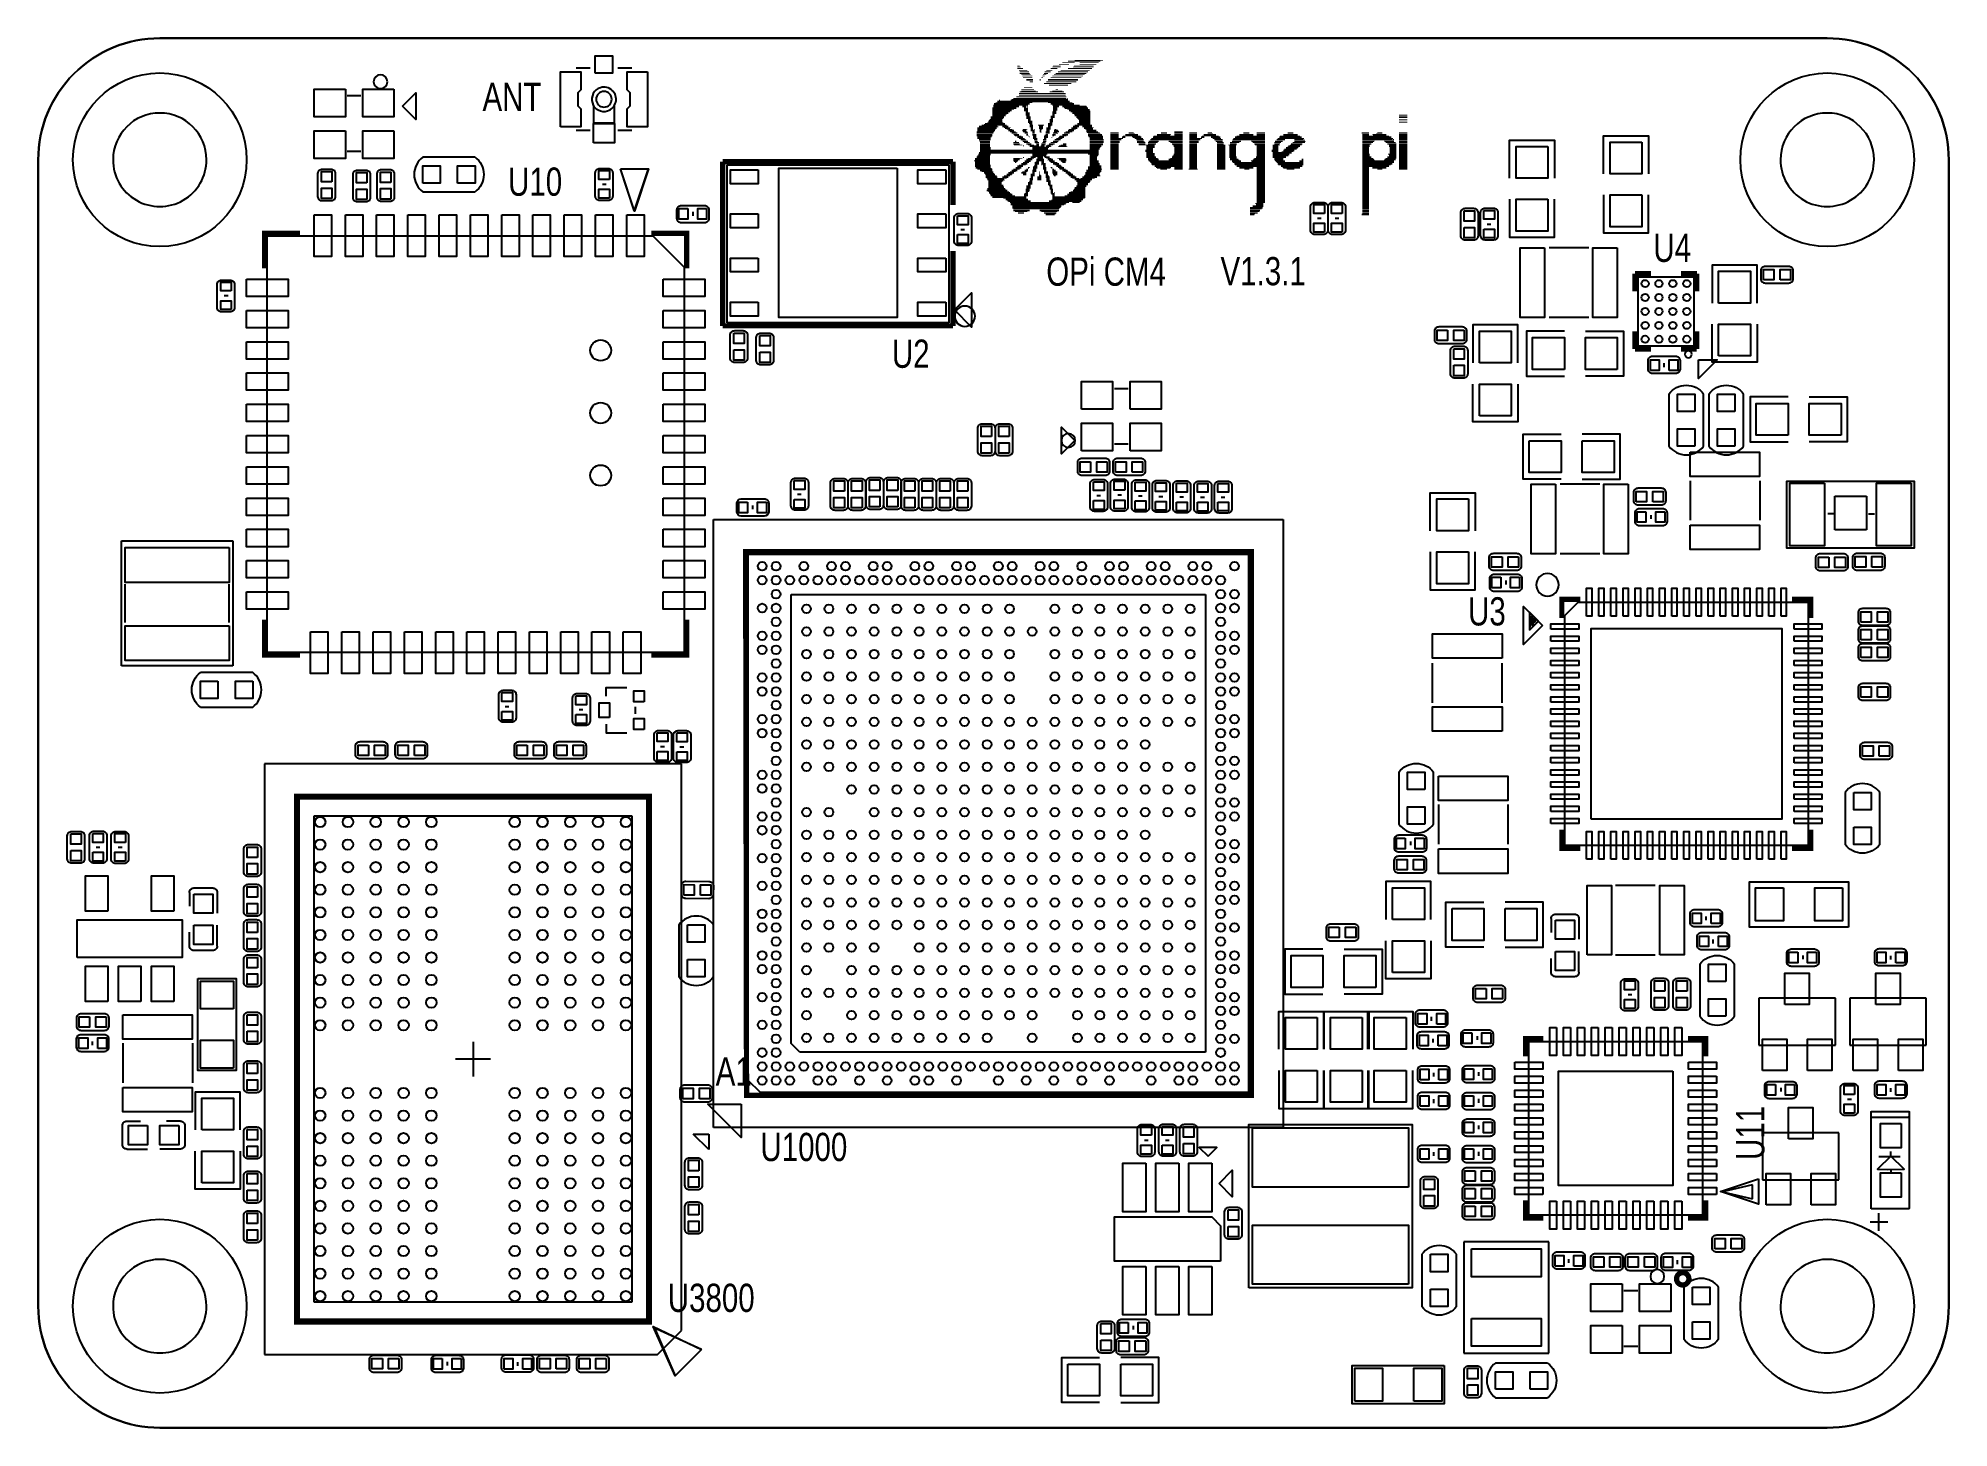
# Model space of a CAD drawing. Extents: x -3.5 to 51.5, y -3.5 to 36.5.
import ezdxf

# ---------------------------------------------------------------- set-up
doc = ezdxf.new("R2010")
doc.units = 0
for name, color, linetype in [('BG_OUTLINE', 1, 'CONTINUOUS'), ('BG_SILKSCREEN_TOP', 142, 'CONTINUOUS'), ('PG_SILKSCREEN_TOP', 2, 'CONTINUOUS'), ('PIN_TOP', 3, 'CONTINUOUS')]:
    doc.layers.add(name, color=color, linetype=linetype)

msp = doc.modelspace()

# ---------------------------------------------------------------- texts
at = {"layer": 'BG_SILKSCREEN_TOP', "width": 0.78125}
for s, p in [('ANT', (9.289288, 34.402776)), ('U10', (10.025888, 31.964376)), ('U4', (42.995088, 30.059376)), ('OPi CM4', (25.519888, 29.373576)), ('V1.3.1', (30.535118, 29.3878)), ('U2', (21.074888, 27.011376)), ('U3', (37.661088, 19.594576)), ('U1000', (17.290288, 4.176776)), ('U3800', (14.623288, -0.166624))]:
    msp.add_text(s, height=0.8128, dxfattribs=at).set_placement(p)
msp.add_text('U11', height=0.8128, rotation=90, dxfattribs=at).set_placement((46.191424, 4.209288))
at = {"layer": 'PG_SILKSCREEN_TOP', "width": 0.78125}
msp.add_text('A1', height=0.8128, dxfattribs=at).set_placement((16.002, 6.35))

# ---------------------------------------------------------------- linework, layer by layer
at = {"layer": 'BG_OUTLINE'}
for points in [[(-3.50012, 32.999172, -0.414214), (-0.000254, 36.499038)], [(47.99965, 36.499038, -0.414233), (51.49977, 32.999172)], [(1.3462, 32.99968, 0.99999), (-1.3462, 32.99968, 1.00001), (1.3462, 32.99968)], [(49.34712, 32.99968, 0.99999), (46.65472, 32.99968, 1.00001), (49.34712, 32.99968)], [(51.49977, 32.999172), (51.49977, -0.000762, -0.414255), (47.99965, -3.500882), (-0.000254, -3.500882, -0.414235), (-3.50012, -0.000762)], [(1.3462, 0, 0.99999), (-1.3462, 0, 1.00001), (1.3462, 0)], [(49.34712, 0, 0.99999), (46.65472, 0, 1.00001), (49.34712, 0)]]:
    msp.add_lwpolyline(points, format="xyb", dxfattribs=at)
msp.add_lwpolyline([(47.99965, 36.499038), (-0.000254, 36.499038, 0.414214), (-3.50012, 32.999172), (-3.50012, -0.000762, 0.414235), (-0.000254, -3.500882), (47.99965, -3.500882, 0.414255), (51.49977, -0.000762), (51.49977, 32.999172, 0.414233)], format="xyb", close=True, dxfattribs=at)
for points in [[(-0.000254, 36.499038), (47.99965, 36.499038)], [(-3.50012, -0.000762), (-3.50012, 32.999172)]]:
    msp.add_lwpolyline(points, dxfattribs=at)
at = {"layer": 'BG_SILKSCREEN_TOP'}
for points, const_width in [([(25.8826, 35.744658), (26.169874, 35.744658)], 0.023622), ([(25.978104, 35.792664), (26.337006, 35.792664)], 0.023622), ([(26.145744, 35.840162), (27.07894, 35.840162)], 0.023622), ([(26.337006, 35.864292), (27.150822, 35.864292)], 0.023622), ([(26.48077, 35.792664), (27.031188, 35.792664)], 0.023622), ([(26.48077, 35.744658), (26.95956, 35.744658)], 0.023622), ([(24.685752, 35.696906), (24.757634, 35.696906)], 0.023622), ([(24.685752, 35.672522), (24.781764, 35.672522)], 0.023622), ([(24.685752, 35.625024), (24.853392, 35.625024)], 0.023622), ([(24.733758, 35.577018), (24.972772, 35.577018)], 0.023622), ([(24.757634, 35.529266), (25.021032, 35.529266)], 0.023622), ([(24.757634, 35.48126), (25.044654, 35.48126)], 0.023622), ([(24.805386, 35.457384), (25.068784, 35.457384)], 0.023622), ([(24.829516, 35.409632), (25.11679, 35.409632)], 0.023622), ([(24.853392, 35.361626), (25.11679, 35.361626)], 0.023622), ([(24.94915, 35.31362), (25.140412, 35.31362)], 0.023622), ([(24.94915, 35.289744), (25.140412, 35.289744)], 0.023622), ([(25.044654, 35.241992), (25.140412, 35.241992)], 0.023622), ([(25.332182, 35.31362), (25.356058, 35.31362)], 0.023622), ([(25.332182, 35.289744), (25.356058, 35.289744)], 0.023622), ([(25.379934, 35.361626), (25.427686, 35.361626)], 0.023622), ([(25.40381, 35.409632), (25.475438, 35.409632)], 0.023622), ([(25.427686, 35.457384), (25.52319, 35.457384)], 0.023622), ([(25.451562, 35.48126), (25.57145, 35.48126)], 0.023622), ([(25.451562, 35.19424), (26.241502, 35.19424)], 0.023622), ([(25.475438, 35.529266), (25.643078, 35.529266)], 0.023622), ([(25.52319, 35.577018), (25.69083, 35.577018)], 0.023622), ([(25.52319, 35.241992), (26.385266, 35.241992)], 0.023622), ([(25.57145, 35.31362), (26.433018, 35.31362)], 0.023622), ([(25.57145, 35.289744), (26.433018, 35.289744)], 0.023622), ([(25.643078, 35.625024), (25.834848, 35.625024)], 0.023622), ([(25.643078, 35.361626), (26.528522, 35.361626)], 0.023622), ([(25.69083, 35.672522), (25.930098, 35.672522)], 0.023622), ([(25.69083, 35.409632), (26.576274, 35.409632)], 0.023622), ([(25.71496, 35.696906), (25.930098, 35.696906)], 0.023622), ([(25.738836, 35.457384), (26.62428, 35.457384)], 0.023622), ([(25.786588, 35.48126), (26.672286, 35.48126)], 0.023622), ([(25.85847, 35.529266), (26.720292, 35.529266)], 0.023622), ([(25.930098, 35.577018), (26.768044, 35.577018)], 0.023622), ([(26.145744, 35.625024), (26.839672, 35.625024)], 0.023622), ([(26.289254, 35.672522), (26.887678, 35.672522)], 0.023622), ([(26.31313, 35.696906), (26.887678, 35.696906)], 0.023622), ([(24.063706, 34.643822), (25.11679, 34.643822)], 0.023622), ([(24.111458, 34.691574), (26.193496, 34.691574)], 0.023622), ([(24.111458, 34.667444), (26.193496, 34.667444)], 0.023622), ([(24.158956, 34.71545), (24.18334, 34.71545)], 0.023622), ([(24.494236, 34.71545), (26.145744, 34.71545)], 0.023622), ([(24.518366, 34.739072), (26.145744, 34.739072)], 0.023622), ([(24.566118, 34.763202), (26.098246, 34.763202)], 0.023622), ([(24.661876, 34.811208), (26.098246, 34.811208)], 0.023622), ([(24.733758, 34.90722), (26.073862, 34.90722)], 0.023622), ([(24.733758, 34.859214), (26.073862, 34.859214)], 0.023622), ([(24.757634, 34.954718), (25.28443, 34.954718)], 0.023622), ([(24.805386, 35.0266), (25.164542, 35.0266)], 0.023622), ([(24.805386, 34.978848), (25.21204, 34.978848)], 0.023622), ([(24.877014, 35.074352), (25.11679, 35.074352)], 0.023622), ([(25.57145, 34.643822), (26.265378, 34.643822)], 0.023622), ([(25.595326, 35.146488), (26.145744, 35.146488)], 0.023622), ([(25.619202, 34.954718), (26.025856, 34.954718)], 0.023622), ([(25.69083, 34.978848), (25.978104, 34.978848)], 0.023622), ([(25.786588, 35.0266), (25.85847, 35.0266)], 0.023622), ([(26.121868, 34.763202), (26.145744, 34.763202)], 0.023622), ([(23.84806, 34.117026), (24.254968, 34.117026)], 0.023622), ([(23.84806, 34.093404), (24.254968, 34.093404)], 0.023622), ([(23.871936, 34.141156), (24.254968, 34.141156)], 0.023622), ([(23.89632, 34.165032), (24.254968, 34.165032)], 0.023622), ([(23.919942, 34.23666), (24.302974, 34.23666)], 0.023622), ([(23.919942, 34.212784), (24.302974, 34.212784)], 0.023622), ([(23.919942, 34.188908), (24.279098, 34.188908)], 0.023622), ([(23.967948, 34.499804), (24.661876, 34.499804)], 0.023622), ([(23.967948, 34.476182), (24.661876, 34.476182)], 0.023622), ([(23.967948, 34.452052), (24.589994, 34.452052)], 0.023622), ([(23.967948, 34.428176), (24.518366, 34.428176)], 0.023622), ([(23.967948, 34.4043), (24.518366, 34.4043)], 0.023622), ([(23.967948, 34.380424), (24.470614, 34.380424)], 0.023622), ([(23.967948, 34.356548), (24.422354, 34.356548)], 0.023622), ([(23.967948, 34.332672), (24.422354, 34.332672)], 0.023622), ([(23.967948, 34.308796), (24.374602, 34.308796)], 0.023622), ([(23.967948, 34.284412), (24.350726, 34.284412)], 0.023622), ([(23.967948, 34.260536), (24.350726, 34.260536)], 0.023622), ([(23.99157, 34.571432), (24.997156, 34.571432)], 0.023622), ([(23.99157, 34.54781), (24.733758, 34.54781)], 0.023622), ([(23.99157, 34.523934), (24.733758, 34.523934)], 0.023622), ([(24.0157, 34.619692), (25.044654, 34.619692)], 0.023622), ([(24.0157, 34.595816), (25.044654, 34.595816)], 0.023622), ([(24.829516, 34.54781), (24.94915, 34.54781)], 0.023622), ([(24.829516, 34.523934), (24.94915, 34.523934)], 0.023622), ([(24.877014, 34.499804), (24.94915, 34.499804)], 0.023622), ([(24.877014, 34.476182), (24.997156, 34.476182)], 0.023622), ([(24.877014, 34.452052), (24.997156, 34.452052)], 0.023622), ([(24.877014, 34.428176), (24.997156, 34.428176)], 0.023622), ([(24.877014, 34.4043), (24.997156, 34.4043)], 0.023622), ([(24.92502, 34.380424), (24.997156, 34.380424)], 0.023622), ([(24.92502, 34.356548), (25.044654, 34.356548)], 0.023622), ([(24.92502, 34.332672), (25.044654, 34.332672)], 0.023622), ([(24.92502, 34.308796), (25.044654, 34.308796)], 0.023622), ([(24.92502, 34.284412), (25.044654, 34.284412)], 0.023622), ([(24.94915, 34.260536), (25.044654, 34.260536)], 0.023622), ([(24.94915, 34.23666), (25.068784, 34.23666)], 0.023622), ([(24.94915, 34.212784), (25.068784, 34.212784)], 0.023622), ([(24.94915, 34.188908), (25.068784, 34.188908)], 0.023622), ([(24.972772, 34.54781), (24.997156, 34.54781)], 0.023622), ([(24.972772, 34.523934), (24.997156, 34.523934)], 0.023622), ([(24.972772, 34.499804), (24.997156, 34.499804)], 0.023622), ([(24.997156, 34.165032), (25.068784, 34.165032)], 0.023622), ([(24.997156, 34.141156), (25.068784, 34.141156)], 0.023622), ([(24.997156, 34.117026), (25.11679, 34.117026)], 0.023622), ([(24.997156, 34.093404), (25.11679, 34.093404)], 0.023622), ([(25.619202, 34.165032), (25.71496, 34.165032)], 0.023622), ([(25.619202, 34.141156), (25.71496, 34.141156)], 0.023622), ([(25.619202, 34.117026), (25.71496, 34.117026)], 0.023622), ([(25.619202, 34.093404), (25.71496, 34.093404)], 0.023622), ([(25.643078, 34.619692), (26.31313, 34.619692)], 0.023622), ([(25.643078, 34.595816), (26.31313, 34.595816)], 0.023622), ([(25.643078, 34.260536), (25.762458, 34.260536)], 0.023622), ([(25.643078, 34.23666), (25.762458, 34.23666)], 0.023622), ([(25.643078, 34.212784), (25.762458, 34.212784)], 0.023622), ([(25.643078, 34.188908), (25.71496, 34.188908)], 0.023622), ([(25.69083, 34.571432), (26.48077, 34.571432)], 0.023622), ([(25.69083, 34.380424), (25.810464, 34.380424)], 0.023622), ([(25.69083, 34.356548), (25.810464, 34.356548)], 0.023622), ([(25.69083, 34.332672), (25.810464, 34.332672)], 0.023622), ([(25.69083, 34.308796), (25.762458, 34.308796)], 0.023622), ([(25.69083, 34.284412), (25.762458, 34.284412)], 0.023622), ([(25.71496, 34.54781), (25.8826, 34.54781)], 0.023622), ([(25.71496, 34.523934), (25.8826, 34.523934)], 0.023622), ([(25.71496, 34.499804), (25.834848, 34.499804)], 0.023622), ([(25.71496, 34.476182), (25.834848, 34.476182)], 0.023622), ([(25.71496, 34.452052), (25.834848, 34.452052)], 0.023622), ([(25.71496, 34.428176), (25.834848, 34.428176)], 0.023622), ([(25.71496, 34.4043), (25.810464, 34.4043)], 0.023622), ([(25.978104, 34.54781), (26.672286, 34.54781)], 0.023622), ([(25.978104, 34.523934), (26.696162, 34.523934)], 0.023622), ([(26.025856, 34.499804), (26.720292, 34.499804)], 0.023622), ([(26.049986, 34.476182), (26.720292, 34.476182)], 0.023622), ([(26.121868, 34.452052), (26.768044, 34.452052)], 0.023622), ([(26.169874, 34.428176), (26.768044, 34.428176)], 0.023622), ([(26.169874, 34.4043), (26.79192, 34.4043)], 0.023622), ([(26.217626, 34.380424), (26.79192, 34.380424)], 0.023622), ([(26.265378, 34.356548), (26.79192, 34.356548)], 0.023622), ([(26.265378, 34.332672), (26.79192, 34.332672)], 0.023622), ([(26.31313, 34.308796), (26.79192, 34.308796)], 0.023622), ([(26.337006, 34.284412), (26.79192, 34.284412)], 0.023622), ([(26.337006, 34.260536), (26.79192, 34.260536)], 0.023622), ([(26.385266, 34.23666), (26.79192, 34.23666)], 0.023622), ([(26.385266, 34.212784), (26.79192, 34.212784)], 0.023622), ([(26.409142, 34.188908), (26.79192, 34.188908)], 0.023622), ([(26.433018, 34.165032), (26.79192, 34.165032)], 0.023622), ([(26.456894, 34.141156), (26.79192, 34.141156)], 0.023622), ([(26.456894, 34.117026), (26.79192, 34.117026)], 0.023622), ([(26.456894, 34.093404), (26.79192, 34.093404)], 0.023622), ([(35.670998, 34.284412), (35.910266, 34.284412)], 0.023622), ([(35.670998, 34.23666), (35.910266, 34.23666)], 0.023622), ([(35.670998, 34.21253), (35.910266, 34.21253)], 0.023622), ([(35.670998, 34.165032), (35.910266, 34.165032)], 0.023622), ([(35.670998, 34.117026), (35.910266, 34.117026)], 0.023622), ([(23.513034, 33.80613), (24.0157, 33.80613)], 0.023622), ([(23.513034, 33.782), (23.99157, 33.782)], 0.023622), ([(23.513034, 33.758378), (23.99157, 33.758378)], 0.023622), ([(23.513034, 33.733994), (23.967948, 33.733994)], 0.023622), ([(23.513034, 33.710118), (23.967948, 33.710118)], 0.023622), ([(23.513034, 33.685988), (23.967948, 33.685988)], 0.023622), ([(23.53691, 33.925764), (24.087328, 33.925764)], 0.023622), ([(23.53691, 33.901634), (24.087328, 33.901634)], 0.023622), ([(23.53691, 33.877758), (24.063706, 33.877758)], 0.023622), ([(23.53691, 33.853628), (24.039576, 33.853628)], 0.023622), ([(23.53691, 33.830006), (24.039576, 33.830006)], 0.023622), ([(23.53691, 33.662366), (23.944072, 33.662366)], 0.023622), ([(23.53691, 33.63849), (23.919942, 33.63849)], 0.023622), ([(23.53691, 33.61436), (23.919942, 33.61436)], 0.023622), ([(23.584662, 33.973516), (24.111458, 33.973516)], 0.023622), ([(23.584662, 33.949386), (24.135334, 33.949386)], 0.023622), ([(23.584662, 33.590738), (23.919942, 33.590738)], 0.023622), ([(23.584662, 33.566608), (23.919942, 33.566608)], 0.023622), ([(23.584662, 33.542732), (23.89632, 33.542732)], 0.023622), ([(23.656798, 33.997392), (24.374602, 33.997392)], 0.023622), ([(23.72868, 34.021014), (24.326596, 34.021014)], 0.023622), ([(23.752302, 34.045398), (24.326596, 34.045398)], 0.023622), ([(23.82393, 34.069274), (24.279098, 34.069274)], 0.023622), ([(24.254968, 33.973516), (24.422354, 33.973516)], 0.023622), ([(24.254968, 33.949386), (24.422354, 33.949386)], 0.023622), ([(24.302974, 33.925764), (24.494236, 33.925764)], 0.023622), ([(24.326596, 33.901634), (24.470614, 33.901634)], 0.023622), ([(24.374602, 33.877758), (24.542242, 33.877758)], 0.023622), ([(24.422354, 33.853628), (24.589994, 33.853628)], 0.023622), ([(24.422354, 33.830006), (24.589994, 33.830006)], 0.023622), ([(24.470614, 33.80613), (24.637746, 33.80613)], 0.023622), ([(24.518366, 33.782), (24.685752, 33.782)], 0.023622), ([(24.518366, 33.758378), (24.685752, 33.758378)], 0.023622), ([(24.566118, 33.733994), (24.733758, 33.733994)], 0.023622), ([(24.589994, 33.710118), (24.733758, 33.710118)], 0.023622), ([(24.614124, 33.685988), (24.805386, 33.685988)], 0.023622), ([(24.614124, 33.542732), (24.661876, 33.542732)], 0.023622), ([(24.685752, 33.662366), (24.853392, 33.662366)], 0.023622), ([(24.685752, 33.63849), (24.853392, 33.63849)], 0.023622), ([(24.733758, 33.61436), (24.901144, 33.61436)], 0.023622), ([(24.781764, 33.590738), (24.92502, 33.590738)], 0.023622), ([(24.781764, 33.566608), (24.94915, 33.566608)], 0.023622), ([(24.829516, 33.853628), (24.94915, 33.853628)], 0.023622), ([(24.829516, 33.830006), (24.94915, 33.830006)], 0.023622), ([(24.829516, 33.542732), (24.997156, 33.542732)], 0.023622), ([(24.853392, 33.877758), (24.972772, 33.877758)], 0.023622), ([(24.853392, 33.80613), (24.972772, 33.80613)], 0.023622), ([(24.901144, 33.782), (24.997156, 33.782)], 0.023622), ([(24.901144, 33.758378), (24.997156, 33.758378)], 0.023622), ([(24.94915, 33.733994), (24.997156, 33.733994)], 0.023622), ([(24.94915, 33.710118), (24.997156, 33.710118)], 0.023622), ([(24.997156, 34.069274), (25.11679, 34.069274)], 0.023622), ([(24.997156, 33.685988), (25.021032, 33.685988)], 0.023622), ([(25.021032, 34.045398), (25.11679, 34.045398)], 0.023622), ([(25.021032, 33.662366), (25.044654, 33.662366)], 0.023622), ([(25.044654, 34.021014), (25.11679, 34.021014)], 0.023622), ([(25.044654, 33.997392), (25.140412, 33.997392)], 0.023622), ([(25.044654, 33.973516), (25.140412, 33.973516)], 0.023622), ([(25.044654, 33.949386), (25.140412, 33.949386)], 0.023622), ([(25.068784, 33.925764), (25.140412, 33.925764)], 0.023622), ([(25.068784, 33.901634), (25.140412, 33.901634)], 0.023622), ([(25.068784, 33.877758), (25.140412, 33.877758)], 0.023622), ([(25.068784, 33.853628), (25.188418, 33.853628)], 0.023622), ([(25.068784, 33.830006), (25.188418, 33.830006)], 0.023622), ([(25.11679, 33.80613), (25.188418, 33.80613)], 0.023622), ([(25.11679, 33.782), (25.188418, 33.782)], 0.023622), ([(25.11679, 33.758378), (25.188418, 33.758378)], 0.023622), ([(25.11679, 33.733994), (25.23617, 33.733994)], 0.023622), ([(25.11679, 33.710118), (25.23617, 33.710118)], 0.023622), ([(25.140412, 33.685988), (25.23617, 33.685988)], 0.023622), ([(25.140412, 33.662366), (25.23617, 33.662366)], 0.023622), ([(25.140412, 33.63849), (25.23617, 33.63849)], 0.023622), ([(25.140412, 33.61436), (25.260046, 33.61436)], 0.023622), ([(25.164542, 33.877758), (25.188418, 33.877758)], 0.023622), ([(25.164542, 33.590738), (25.260046, 33.590738)], 0.023622), ([(25.164542, 33.566608), (25.260046, 33.566608)], 0.023622), ([(25.188418, 33.542732), (25.260046, 33.542732)], 0.023622), ([(25.28443, 33.997392), (25.451562, 33.997392)], 0.023622), ([(25.308052, 33.973516), (25.427686, 33.973516)], 0.023622), ([(25.308052, 33.949386), (25.427686, 33.949386)], 0.023622), ([(25.308052, 33.925764), (25.427686, 33.925764)], 0.023622), ([(25.308052, 33.901634), (25.427686, 33.901634)], 0.023622), ([(25.332182, 33.877758), (25.40381, 33.877758)], 0.023622), ([(25.332182, 33.853628), (25.379934, 33.853628)], 0.023622), ([(25.332182, 33.830006), (25.379934, 33.830006)], 0.023622), ([(25.332182, 33.80613), (25.379934, 33.80613)], 0.023622), ([(25.356058, 33.782), (25.379934, 33.782)], 0.023622), ([(25.427686, 33.590738), (25.52319, 33.590738)], 0.023622), ([(25.427686, 33.566608), (25.52319, 33.566608)], 0.023622), ([(25.427686, 33.542732), (25.52319, 33.542732)], 0.023622), ([(25.451562, 33.685988), (25.57145, 33.685988)], 0.023622), ([(25.451562, 33.662366), (25.57145, 33.662366)], 0.023622), ([(25.451562, 33.63849), (25.57145, 33.63849)], 0.023622), ([(25.451562, 33.61436), (25.52319, 33.61436)], 0.023622), ([(25.475438, 33.710118), (25.57145, 33.710118)], 0.023622), ([(25.499568, 33.80613), (25.619202, 33.80613)], 0.023622), ([(25.499568, 33.782), (25.619202, 33.782)], 0.023622), ([(25.499568, 33.758378), (25.619202, 33.758378)], 0.023622), ([(25.499568, 33.733994), (25.57145, 33.733994)], 0.023622), ([(25.52319, 33.925764), (25.643078, 33.925764)], 0.023622), ([(25.52319, 33.901634), (25.643078, 33.901634)], 0.023622), ([(25.52319, 33.877758), (25.643078, 33.877758)], 0.023622), ([(25.52319, 33.853628), (25.619202, 33.853628)], 0.023622), ([(25.52319, 33.830006), (25.619202, 33.830006)], 0.023622), ([(25.57145, 34.045398), (25.69083, 34.045398)], 0.023622), ([(25.57145, 34.021014), (25.69083, 34.021014)], 0.023622), ([(25.57145, 33.997392), (25.69083, 33.997392)], 0.023622), ([(25.57145, 33.973516), (25.667208, 33.973516)], 0.023622), ([(25.57145, 33.949386), (25.643078, 33.949386)], 0.023622), ([(25.619202, 34.069274), (25.69083, 34.069274)], 0.023622), ([(25.667208, 33.63849), (25.69083, 33.63849)], 0.023622), ([(25.69083, 33.733994), (25.786588, 33.733994)], 0.023622), ([(25.69083, 33.710118), (25.786588, 33.710118)], 0.023622), ([(25.69083, 33.685988), (25.738836, 33.685988)], 0.023622), ([(25.71496, 33.782), (25.834848, 33.782)], 0.023622), ([(25.71496, 33.758378), (25.85847, 33.758378)], 0.023622), ([(25.71496, 33.542732), (25.8826, 33.542732)], 0.023622), ([(25.738836, 33.853628), (25.85847, 33.853628)], 0.023622), ([(25.738836, 33.830006), (25.8826, 33.830006)], 0.023622), ([(25.738836, 33.80613), (25.8826, 33.80613)], 0.023622), ([(25.762458, 33.877758), (25.810464, 33.877758)], 0.023622), ([(25.762458, 33.590738), (25.930098, 33.590738)], 0.023622), ([(25.762458, 33.566608), (25.930098, 33.566608)], 0.023622), ([(25.810464, 33.61436), (25.978104, 33.61436)], 0.023622), ([(25.85847, 33.63849), (26.025856, 33.63849)], 0.023622), ([(25.8826, 33.662366), (26.025856, 33.662366)], 0.023622), ([(25.906476, 33.685988), (26.098246, 33.685988)], 0.023622), ([(25.978104, 33.733994), (26.145744, 33.733994)], 0.023622), ([(25.978104, 33.710118), (26.145744, 33.710118)], 0.023622), ([(26.025856, 33.782), (26.193496, 33.782)], 0.023622), ([(26.025856, 33.758378), (26.193496, 33.758378)], 0.023622), ([(26.073862, 33.80613), (26.265378, 33.80613)], 0.023622), ([(26.145744, 33.853628), (26.31313, 33.853628)], 0.023622), ([(26.145744, 33.830006), (26.31313, 33.830006)], 0.023622), ([(26.169874, 33.877758), (26.360882, 33.877758)], 0.023622), ([(26.241502, 33.925764), (26.409142, 33.925764)], 0.023622), ([(26.241502, 33.901634), (26.409142, 33.901634)], 0.023622), ([(26.289254, 33.973516), (26.456894, 33.973516)], 0.023622), ([(26.289254, 33.949386), (26.456894, 33.949386)], 0.023622), ([(26.337006, 33.997392), (26.839672, 33.997392)], 0.023622), ([(26.409142, 34.045398), (26.79192, 34.045398)], 0.023622), ([(26.409142, 34.021014), (26.79192, 34.021014)], 0.023622), ([(26.456894, 34.069274), (26.79192, 34.069274)], 0.023622), ([(26.552652, 33.973516), (26.839672, 33.973516)], 0.023622), ([(26.552652, 33.949386), (26.839672, 33.949386)], 0.023622), ([(26.600404, 33.925764), (26.887678, 33.925764)], 0.023622), ([(26.600404, 33.901634), (26.863548, 33.901634)], 0.023622), ([(26.647902, 33.877758), (26.863548, 33.877758)], 0.023622), ([(26.672286, 33.853628), (26.95956, 33.853628)], 0.023622), ([(26.672286, 33.830006), (26.95956, 33.830006)], 0.023622), ([(26.672286, 33.80613), (27.007312, 33.80613)], 0.023622), ([(26.696162, 33.782), (27.055318, 33.782)], 0.023622), ([(26.720292, 33.758378), (27.07894, 33.758378)], 0.023622), ([(26.720292, 33.733994), (27.126946, 33.733994)], 0.023622), ([(26.720292, 33.710118), (27.126946, 33.710118)], 0.023622), ([(26.720292, 33.685988), (27.150822, 33.685988)], 0.023622), ([(26.743914, 33.662366), (27.150822, 33.662366)], 0.023622), ([(26.768044, 33.63849), (27.150822, 33.63849)], 0.023622), ([(26.768044, 33.61436), (27.150822, 33.61436)], 0.023622), ([(26.768044, 33.590738), (27.174698, 33.590738)], 0.023622), ([(26.768044, 33.566608), (27.174698, 33.566608)], 0.023622), ([(26.768044, 33.542732), (27.174698, 33.542732)], 0.023622), ([(27.366214, 33.782), (27.605736, 33.782)], 0.023622), ([(27.366214, 33.758378), (27.605736, 33.758378)], 0.023622), ([(27.366214, 33.733994), (27.605736, 33.733994)], 0.023622), ([(27.366214, 33.710118), (27.605736, 33.710118)], 0.023622), ([(27.366214, 33.685988), (27.605736, 33.685988)], 0.023622), ([(27.366214, 33.662366), (27.605736, 33.662366)], 0.023622), ([(27.366214, 33.63849), (27.605736, 33.63849)], 0.023622), ([(27.366214, 33.61436), (27.725116, 33.61436)], 0.023622), ([(27.366214, 33.590738), (27.677364, 33.590738)], 0.023622), ([(27.366214, 33.566608), (27.677364, 33.566608)], 0.023622), ([(27.366214, 33.542732), (27.629358, 33.542732)], 0.023622), ([(27.701494, 33.662366), (27.796998, 33.662366)], 0.023622), ([(27.701494, 33.63849), (27.796998, 33.63849)], 0.023622), ([(27.725116, 33.685988), (28.227782, 33.685988)], 0.023622), ([(27.796998, 33.733994), (28.156154, 33.733994)], 0.023622), ([(27.796998, 33.710118), (28.156154, 33.710118)], 0.023622), ([(27.892756, 33.782), (28.036774, 33.782)], 0.023622), ([(27.892756, 33.758378), (28.060396, 33.758378)], 0.023622), ([(27.988514, 33.662366), (28.251912, 33.662366)], 0.023622), ([(28.01239, 33.63849), (28.251912, 33.63849)], 0.023622), ([(28.060396, 33.61436), (28.29941, 33.61436)], 0.023622), ([(28.108402, 33.590738), (28.323794, 33.590738)], 0.023622), ([(28.108402, 33.566608), (28.323794, 33.566608)], 0.023622), ([(28.132024, 33.542732), (28.323794, 33.542732)], 0.023622), ([(28.46705, 33.542732), (28.754578, 33.542732)], 0.023622), ([(28.514802, 33.590738), (29.448506, 33.590738)], 0.023622), ([(28.514802, 33.566608), (29.448506, 33.566608)], 0.023622), ([(28.538932, 33.61436), (29.448506, 33.61436)], 0.023622), ([(28.587192, 33.662366), (29.448506, 33.662366)], 0.023622), ([(28.587192, 33.63849), (29.448506, 33.63849)], 0.023622), ([(28.610814, 33.685988), (29.448506, 33.685988)], 0.023622), ([(28.706572, 33.733994), (29.113226, 33.733994)], 0.023622), ([(28.706572, 33.710118), (29.08935, 33.710118)], 0.023622), ([(28.826206, 33.782), (28.993846, 33.782)], 0.023622), ([(28.826206, 33.758378), (28.993846, 33.758378)], 0.023622), ([(29.041598, 33.542732), (29.448506, 33.542732)], 0.023622), ([(29.209238, 33.80613), (29.448506, 33.80613)], 0.023622), ([(29.209238, 33.782), (29.448506, 33.782)], 0.023622), ([(29.209238, 33.758378), (29.448506, 33.758378)], 0.023622), ([(29.209238, 33.733994), (29.448506, 33.733994)], 0.023622), ([(29.209238, 33.710118), (29.448506, 33.710118)], 0.023622), ([(29.640022, 33.782), (29.855414, 33.782)], 0.023622), ([(29.640022, 33.758378), (29.855414, 33.758378)], 0.023622), ([(29.640022, 33.733994), (29.855414, 33.733994)], 0.023622), ([(29.640022, 33.710118), (29.855414, 33.710118)], 0.023622), ([(29.640022, 33.685988), (29.855414, 33.685988)], 0.023622), ([(29.640022, 33.662366), (29.855414, 33.662366)], 0.023622), ([(29.640022, 33.63849), (29.855414, 33.63849)], 0.023622), ([(29.640022, 33.61436), (29.998924, 33.61436)], 0.023622), ([(29.640022, 33.590738), (29.950918, 33.590738)], 0.023622), ([(29.640022, 33.566608), (29.950918, 33.566608)], 0.023622), ([(29.640022, 33.542732), (29.902912, 33.542732)], 0.023622), ([(29.975302, 33.662366), (30.070552, 33.662366)], 0.023622), ([(29.975302, 33.63849), (30.070552, 33.63849)], 0.023622), ([(29.998924, 33.685988), (30.47746, 33.685988)], 0.023622), ([(30.04693, 33.733994), (30.405832, 33.733994)], 0.023622), ([(30.04693, 33.710118), (30.405832, 33.710118)], 0.023622), ([(30.16631, 33.782), (30.286198, 33.782)], 0.023622), ([(30.16631, 33.758378), (30.310074, 33.758378)], 0.023622), ([(30.262322, 33.662366), (30.52572, 33.662366)], 0.023622), ([(30.262322, 33.63849), (30.52572, 33.63849)], 0.023622), ([(30.310074, 33.61436), (30.549342, 33.61436)], 0.023622), ([(30.35808, 33.590738), (30.597348, 33.590738)], 0.023622), ([(30.35808, 33.566608), (30.597348, 33.566608)], 0.023622), ([(30.381702, 33.542732), (30.597348, 33.542732)], 0.023622), ([(30.860746, 33.542732), (31.12389, 33.542732)], 0.023622), ([(30.884368, 33.590738), (31.817818, 33.590738)], 0.023622), ([(30.884368, 33.566608), (31.817818, 33.566608)], 0.023622), ([(30.908498, 33.61436), (31.817818, 33.61436)], 0.023622), ([(30.95625, 33.662366), (31.817818, 33.662366)], 0.023622), ([(30.95625, 33.63849), (31.817818, 33.63849)], 0.023622), ([(31.004002, 33.685988), (31.817818, 33.685988)], 0.023622), ([(31.076138, 33.733994), (31.482792, 33.733994)], 0.023622), ([(31.076138, 33.710118), (31.482792, 33.710118)], 0.023622), ([(31.195518, 33.782), (31.363158, 33.782)], 0.023622), ([(31.195518, 33.758378), (31.363158, 33.758378)], 0.023622), ([(31.411164, 33.542732), (31.817818, 33.542732)], 0.023622), ([(31.57855, 33.782), (31.817818, 33.782)], 0.023622), ([(31.57855, 33.758378), (31.817818, 33.758378)], 0.023622), ([(31.57855, 33.733994), (31.817818, 33.733994)], 0.023622), ([(31.57855, 33.710118), (31.817818, 33.710118)], 0.023622), ([(32.104838, 33.542732), (32.32023, 33.542732)], 0.023622), ([(32.15259, 33.590738), (32.392366, 33.590738)], 0.023622), ([(32.15259, 33.566608), (32.392366, 33.566608)], 0.023622), ([(32.176974, 33.61436), (32.942784, 33.61436)], 0.023622), ([(32.224726, 33.662366), (32.870902, 33.662366)], 0.023622), ([(32.224726, 33.63849), (32.870902, 33.63849)], 0.023622), ([(32.248602, 33.685988), (32.822896, 33.685988)], 0.023622), ([(32.34436, 33.733994), (32.751268, 33.733994)], 0.023622), ([(32.34436, 33.710118), (32.751268, 33.710118)], 0.023622), ([(32.464248, 33.782), (32.631634, 33.782)], 0.023622), ([(32.464248, 33.758378), (32.631634, 33.758378)], 0.023622), ([(32.655256, 33.590738), (32.918654, 33.590738)], 0.023622), ([(32.655256, 33.566608), (32.966406, 33.566608)], 0.023622), ([(32.655256, 33.542732), (32.966406, 33.542732)], 0.023622), ([(34.593784, 33.782), (34.80943, 33.782)], 0.023622), ([(34.593784, 33.758378), (34.80943, 33.758378)], 0.023622), ([(34.617914, 33.733994), (34.80943, 33.733994)], 0.023622), ([(34.617914, 33.710118), (34.80943, 33.710118)], 0.023622), ([(34.617914, 33.685988), (35.383978, 33.685988)], 0.023622), ([(34.617914, 33.662366), (35.455606, 33.662366)], 0.023622), ([(34.617914, 33.63849), (35.455606, 33.63849)], 0.023622), ([(34.617914, 33.61436), (35.503612, 33.61436)], 0.023622), ([(34.617914, 33.590738), (35.479228, 33.590738)], 0.023622), ([(34.617914, 33.566608), (35.527488, 33.566608)], 0.023622), ([(34.617914, 33.542732), (34.97707, 33.542732)], 0.023622), ([(34.904934, 33.733994), (35.311842, 33.733994)], 0.023622), ([(34.92881, 33.710118), (35.311842, 33.710118)], 0.023622), ([(35.024822, 33.758378), (35.192208, 33.758378)], 0.023622), ([(35.048952, 33.782), (35.192208, 33.782)], 0.023622), ([(35.240214, 33.542732), (35.527488, 33.542732)], 0.023622), ([(35.503612, 33.590738), (35.527488, 33.590738)], 0.023622), ([(35.670998, 34.069274), (35.910266, 34.069274)], 0.023622), ([(35.670998, 33.782), (35.910266, 33.782)], 0.023622), ([(35.670998, 33.758378), (35.910266, 33.758378)], 0.023622), ([(35.670998, 33.733994), (35.910266, 33.733994)], 0.023622), ([(35.670998, 33.710118), (35.910266, 33.710118)], 0.023622), ([(35.670998, 33.685988), (35.910266, 33.685988)], 0.023622), ([(35.670998, 33.662366), (35.910266, 33.662366)], 0.023622), ([(35.670998, 33.63849), (35.910266, 33.63849)], 0.023622), ([(35.670998, 33.61436), (35.910266, 33.61436)], 0.023622), ([(35.670998, 33.590738), (35.910266, 33.590738)], 0.023622), ([(35.670998, 33.566608), (35.910266, 33.566608)], 0.023622), ([(35.670998, 33.542732), (35.910266, 33.542732)], 0.023622), ([(16.2052, 32.9438), (22.8346, 32.9438)], 0.1524), ([(16.2052, 28.2194), (16.2052, 32.9438)], 0.1524), ([(22.8346, 32.9438), (22.8346, 31.6992)], 0.1524), ([(23.465282, 33.04032), (23.89632, 33.04032)], 0.023622), ([(23.465282, 33.01619), (23.89632, 33.01619)], 0.023622), ([(23.465282, 32.992314), (23.89632, 32.992314)], 0.023622), ([(23.513034, 33.088072), (23.89632, 33.088072)], 0.023622), ([(23.513034, 33.063942), (23.89632, 33.063942)], 0.023622), ([(23.53691, 33.111948), (23.89632, 33.111948)], 0.023622), ([(23.56104, 33.1597), (23.919942, 33.1597)], 0.023622), ([(23.56104, 33.13557), (23.919942, 33.13557)], 0.023622), ([(23.584662, 33.20796), (27.031188, 33.20796)], 0.023622), ([(23.584662, 33.183576), (27.031188, 33.183576)], 0.023622), ([(23.608538, 33.518856), (23.89632, 33.518856)], 0.023622), ([(23.608538, 33.49498), (23.89632, 33.49498)], 0.023622), ([(23.608538, 33.471104), (23.89632, 33.471104)], 0.023622), ([(23.608538, 33.44672), (23.89632, 33.44672)], 0.023622), ([(23.608538, 33.423098), (23.89632, 33.423098)], 0.023622), ([(23.608538, 33.398968), (23.89632, 33.398968)], 0.023622), ([(23.608538, 33.375092), (23.89632, 33.375092)], 0.023622), ([(23.608538, 33.351216), (23.919942, 33.351216)], 0.023622), ([(23.608538, 33.32734), (23.919942, 33.32734)], 0.023622), ([(23.608538, 33.30321), (23.919942, 33.30321)], 0.023622), ([(23.608538, 33.279588), (27.031188, 33.279588)], 0.023622), ([(23.608538, 33.255712), (27.031188, 33.255712)], 0.023622), ([(23.608538, 33.231582), (27.031188, 33.231582)], 0.023622), ([(24.566118, 33.49498), (24.733758, 33.49498)], 0.023622), ([(24.566118, 33.471104), (24.757634, 33.471104)], 0.023622), ([(24.566118, 33.44672), (24.757634, 33.44672)], 0.023622), ([(24.566118, 33.04032), (24.829516, 33.04032)], 0.023622), ([(24.566118, 33.01619), (24.757634, 33.01619)], 0.023622), ([(24.566118, 32.992314), (24.757634, 32.992314)], 0.023622), ([(24.589994, 33.423098), (24.829516, 33.423098)], 0.023622), ([(24.614124, 33.518856), (24.661876, 33.518856)], 0.023622), ([(24.853392, 33.518856), (24.997156, 33.518856)], 0.023622), ([(24.853392, 33.398968), (24.877014, 33.398968)], 0.023622), ([(24.853392, 33.063942), (24.877014, 33.063942)], 0.023622), ([(24.877014, 33.49498), (25.044654, 33.49498)], 0.023622), ([(24.94915, 33.471104), (25.09266, 33.471104)], 0.023622), ([(24.94915, 33.44672), (25.09266, 33.44672)], 0.023622), ([(24.94915, 33.01619), (25.11679, 33.01619)], 0.023622), ([(24.94915, 32.992314), (25.11679, 32.992314)], 0.023622), ([(24.997156, 33.423098), (25.164542, 33.423098)], 0.023622), ([(24.997156, 33.04032), (25.164542, 33.04032)], 0.023622), ([(25.044654, 33.398968), (25.308052, 33.398968)], 0.023622), ([(25.044654, 33.375092), (25.475438, 33.375092)], 0.023622), ([(25.068784, 33.088072), (25.427686, 33.088072)], 0.023622), ([(25.068784, 33.063942), (25.21204, 33.063942)], 0.023622), ([(25.11679, 33.351216), (25.595326, 33.351216)], 0.023622), ([(25.11679, 33.32734), (25.57145, 33.32734)], 0.023622), ([(25.11679, 33.30321), (25.57145, 33.30321)], 0.023622), ([(25.11679, 33.1597), (25.547574, 33.1597)], 0.023622), ([(25.11679, 33.13557), (25.52319, 33.13557)], 0.023622), ([(25.11679, 33.111948), (25.52319, 33.111948)], 0.023622), ([(25.188418, 33.518856), (25.28443, 33.518856)], 0.023622), ([(25.188418, 33.49498), (25.308052, 33.49498)], 0.023622), ([(25.21204, 33.471104), (25.308052, 33.471104)], 0.023622), ([(25.23617, 33.44672), (25.308052, 33.44672)], 0.023622), ([(25.23617, 33.423098), (25.308052, 33.423098)], 0.023622), ([(25.23617, 33.01619), (25.451562, 33.01619)], 0.023622), ([(25.23617, 32.992314), (25.451562, 32.992314)], 0.023622), ([(25.260046, 33.063942), (25.427686, 33.063942)], 0.023622), ([(25.260046, 33.04032), (25.427686, 33.04032)], 0.023622), ([(25.356058, 33.398968), (25.475438, 33.398968)], 0.023622), ([(25.379934, 33.471104), (25.499568, 33.471104)], 0.023622), ([(25.379934, 33.44672), (25.499568, 33.44672)], 0.023622), ([(25.379934, 33.423098), (25.475438, 33.423098)], 0.023622), ([(25.40381, 33.49498), (25.499568, 33.49498)], 0.023622), ([(25.427686, 33.518856), (25.52319, 33.518856)], 0.023622), ([(25.451562, 33.088072), (25.619202, 33.088072)], 0.023622), ([(25.475438, 33.063942), (25.619202, 33.063942)], 0.023622), ([(25.499568, 33.398968), (25.643078, 33.398968)], 0.023622), ([(25.499568, 33.375092), (25.667208, 33.375092)], 0.023622), ([(25.52319, 33.04032), (25.667208, 33.04032)], 0.023622), ([(25.547574, 33.423098), (25.71496, 33.423098)], 0.023622), ([(25.547574, 32.992314), (25.71496, 32.992314)], 0.023622), ([(25.57145, 33.01619), (25.71496, 33.01619)], 0.023622), ([(25.595326, 33.471104), (25.762458, 33.471104)], 0.023622), ([(25.595326, 33.44672), (25.762458, 33.44672)], 0.023622), ([(25.643078, 33.49498), (25.834848, 33.49498)], 0.023622), ([(25.71496, 33.518856), (25.85847, 33.518856)], 0.023622), ([(25.834848, 33.04032), (26.073862, 33.04032)], 0.023622), ([(25.85847, 33.375092), (26.121868, 33.375092)], 0.023622), ([(25.8826, 33.398968), (26.098246, 33.398968)], 0.023622), ([(25.8826, 33.01619), (26.098246, 33.01619)], 0.023622), ([(25.8826, 32.992314), (26.098246, 32.992314)], 0.023622), ([(25.930098, 33.423098), (26.098246, 33.423098)], 0.023622), ([(26.002234, 33.471104), (26.098246, 33.471104)], 0.023622), ([(26.002234, 33.44672), (26.098246, 33.44672)], 0.023622), ([(26.720292, 33.1597), (27.031188, 33.1597)], 0.023622), ([(26.768044, 33.518856), (27.174698, 33.518856)], 0.023622), ([(26.768044, 33.49498), (27.174698, 33.49498)], 0.023622), ([(26.768044, 33.471104), (27.150822, 33.471104)], 0.023622), ([(26.768044, 33.44672), (27.150822, 33.44672)], 0.023622), ([(26.768044, 33.423098), (27.150822, 33.423098)], 0.023622), ([(26.768044, 33.398968), (27.10307, 33.398968)], 0.023622), ([(26.768044, 33.375092), (27.10307, 33.375092)], 0.023622), ([(26.768044, 33.351216), (27.07894, 33.351216)], 0.023622), ([(26.768044, 33.32734), (27.055318, 33.32734)], 0.023622), ([(26.768044, 33.30321), (27.055318, 33.30321)], 0.023622), ([(26.768044, 33.13557), (27.031188, 33.13557)], 0.023622), ([(26.768044, 33.111948), (27.007312, 33.111948)], 0.023622), ([(26.768044, 33.088072), (26.98369, 33.088072)], 0.023622), ([(26.768044, 33.063942), (26.98369, 33.063942)], 0.023622), ([(26.768044, 33.04032), (26.98369, 33.04032)], 0.023622), ([(26.768044, 33.01619), (26.98369, 33.01619)], 0.023622), ([(26.768044, 32.992314), (26.98369, 32.992314)], 0.023622), ([(27.366214, 33.518856), (27.629358, 33.518856)], 0.023622), ([(27.366214, 33.49498), (27.629358, 33.49498)], 0.023622), ([(27.366214, 33.471104), (27.605736, 33.471104)], 0.023622), ([(27.366214, 33.44672), (27.605736, 33.44672)], 0.023622), ([(27.366214, 33.423098), (27.605736, 33.423098)], 0.023622), ([(27.366214, 33.398968), (27.605736, 33.398968)], 0.023622), ([(27.366214, 33.375092), (27.605736, 33.375092)], 0.023622), ([(27.366214, 33.351216), (27.605736, 33.351216)], 0.023622), ([(27.366214, 33.32734), (27.605736, 33.32734)], 0.023622), ([(27.366214, 33.30321), (27.605736, 33.30321)], 0.023622), ([(27.366214, 33.279588), (27.605736, 33.279588)], 0.023622), ([(27.366214, 33.255712), (27.605736, 33.255712)], 0.023622), ([(27.366214, 33.231582), (27.605736, 33.231582)], 0.023622), ([(27.366214, 33.20796), (27.605736, 33.20796)], 0.023622), ([(27.366214, 33.183576), (27.605736, 33.183576)], 0.023622), ([(27.366214, 33.1597), (27.605736, 33.1597)], 0.023622), ([(27.366214, 33.13557), (27.605736, 33.13557)], 0.023622), ([(27.366214, 33.111948), (27.605736, 33.111948)], 0.023622), ([(27.366214, 33.088072), (27.605736, 33.088072)], 0.023622), ([(27.366214, 33.063942), (27.605736, 33.063942)], 0.023622), ([(27.366214, 33.04032), (27.605736, 33.04032)], 0.023622), ([(27.366214, 33.01619), (27.605736, 33.01619)], 0.023622), ([(27.366214, 32.992314), (27.605736, 32.992314)], 0.023622), ([(28.132024, 33.518856), (28.34767, 33.518856)], 0.023622), ([(28.132024, 33.49498), (28.371546, 33.49498)], 0.023622), ([(28.18003, 33.471104), (28.371546, 33.471104)], 0.023622), ([(28.18003, 33.44672), (28.371546, 33.44672)], 0.023622), ([(28.18003, 33.423098), (28.63469, 33.423098)], 0.023622), ([(28.371546, 33.279588), (28.587192, 33.279588)], 0.023622), ([(28.371546, 33.255712), (28.587192, 33.255712)], 0.023622), ([(28.371546, 33.231582), (28.587192, 33.231582)], 0.023622), ([(28.395422, 33.398968), (28.63469, 33.398968)], 0.023622), ([(28.395422, 33.375092), (28.63469, 33.375092)], 0.023622), ([(28.395422, 33.351216), (28.63469, 33.351216)], 0.023622), ([(28.395422, 33.32734), (28.587192, 33.32734)], 0.023622), ([(28.395422, 33.30321), (28.587192, 33.30321)], 0.023622), ([(28.395422, 33.20796), (28.587192, 33.20796)], 0.023622), ([(28.395422, 33.183576), (28.63469, 33.183576)], 0.023622), ([(28.395422, 33.1597), (28.63469, 33.1597)], 0.023622), ([(28.395422, 33.13557), (28.63469, 33.13557)], 0.023622), ([(28.395422, 33.111948), (28.63469, 33.111948)], 0.023622), ([(28.395422, 33.088072), (28.682442, 33.088072)], 0.023622), ([(28.395422, 33.063942), (28.682442, 33.063942)], 0.023622), ([(28.443174, 33.49498), (28.730448, 33.49498)], 0.023622), ([(28.443174, 33.471104), (28.682442, 33.471104)], 0.023622), ([(28.443174, 33.44672), (28.682442, 33.44672)], 0.023622), ([(28.443174, 33.04032), (28.730448, 33.04032)], 0.023622), ([(28.443174, 33.01619), (28.754578, 33.01619)], 0.023622), ([(28.443174, 32.992314), (28.754578, 32.992314)], 0.023622), ([(28.46705, 33.518856), (28.754578, 33.518856)], 0.023622), ([(29.041598, 33.518856), (29.448506, 33.518856)], 0.023622), ([(29.041598, 33.01619), (29.448506, 33.01619)], 0.023622), ([(29.041598, 32.992314), (29.448506, 32.992314)], 0.023622), ([(29.08935, 33.49498), (29.448506, 33.49498)], 0.023622), ([(29.08935, 33.04032), (29.448506, 33.04032)], 0.023622), ([(29.13761, 33.471104), (29.448506, 33.471104)], 0.023622), ([(29.13761, 33.44672), (29.448506, 33.44672)], 0.023622), ([(29.13761, 33.088072), (29.448506, 33.088072)], 0.023622), ([(29.13761, 33.063942), (29.448506, 33.063942)], 0.023622), ([(29.161486, 33.423098), (29.448506, 33.423098)], 0.023622), ([(29.161486, 33.111948), (29.448506, 33.111948)], 0.023622), ([(29.185108, 33.398968), (29.448506, 33.398968)], 0.023622), ([(29.185108, 33.375092), (29.448506, 33.375092)], 0.023622), ([(29.185108, 33.1597), (29.448506, 33.1597)], 0.023622), ([(29.185108, 33.13557), (29.448506, 33.13557)], 0.023622), ([(29.209238, 33.351216), (29.448506, 33.351216)], 0.023622), ([(29.209238, 33.32734), (29.448506, 33.32734)], 0.023622), ([(29.209238, 33.30321), (29.448506, 33.30321)], 0.023622), ([(29.209238, 33.279588), (29.448506, 33.279588)], 0.023622), ([(29.209238, 33.255712), (29.448506, 33.255712)], 0.023622), ([(29.209238, 33.231582), (29.448506, 33.231582)], 0.023622), ([(29.209238, 33.20796), (29.448506, 33.20796)], 0.023622), ([(29.209238, 33.183576), (29.448506, 33.183576)], 0.023622), ([(29.640022, 33.518856), (29.902912, 33.518856)], 0.023622), ([(29.640022, 33.49498), (29.902912, 33.49498)], 0.023622), ([(29.640022, 33.471104), (29.855414, 33.471104)], 0.023622), ([(29.640022, 33.44672), (29.855414, 33.44672)], 0.023622), ([(29.640022, 33.423098), (29.855414, 33.423098)], 0.023622), ([(29.640022, 33.398968), (29.855414, 33.398968)], 0.023622), ([(29.640022, 33.375092), (29.855414, 33.375092)], 0.023622), ([(29.640022, 33.351216), (29.855414, 33.351216)], 0.023622), ([(29.640022, 33.32734), (29.855414, 33.32734)], 0.023622), ([(29.640022, 33.30321), (29.855414, 33.30321)], 0.023622), ([(29.640022, 33.279588), (29.855414, 33.279588)], 0.023622), ([(29.640022, 33.255712), (29.855414, 33.255712)], 0.023622), ([(29.640022, 33.231582), (29.855414, 33.231582)], 0.023622), ([(29.640022, 33.20796), (29.855414, 33.20796)], 0.023622), ([(29.640022, 33.183576), (29.855414, 33.183576)], 0.023622), ([(29.640022, 33.1597), (29.855414, 33.1597)], 0.023622), ([(29.640022, 33.13557), (29.855414, 33.13557)], 0.023622), ([(29.640022, 33.111948), (29.855414, 33.111948)], 0.023622), ([(29.640022, 33.088072), (29.855414, 33.088072)], 0.023622), ([(29.640022, 33.063942), (29.855414, 33.063942)], 0.023622), ([(29.640022, 33.04032), (29.855414, 33.04032)], 0.023622), ([(29.640022, 33.01619), (29.855414, 33.01619)], 0.023622), ([(29.640022, 32.992314), (29.855414, 32.992314)], 0.023622), ([(30.405832, 33.518856), (30.597348, 33.518856)], 0.023622), ([(30.429708, 33.49498), (30.62097, 33.49498)], 0.023622), ([(30.429708, 33.471104), (30.62097, 33.471104)], 0.023622), ([(30.429708, 33.44672), (30.62097, 33.44672)], 0.023622), ([(30.429708, 33.423098), (30.668976, 33.423098)], 0.023622), ([(30.429708, 33.398968), (30.668976, 33.398968)], 0.023622), ([(30.429708, 33.375092), (30.668976, 33.375092)], 0.023622), ([(30.429708, 33.351216), (30.668976, 33.351216)], 0.023622), ([(30.429708, 33.32734), (30.668976, 33.32734)], 0.023622), ([(30.429708, 33.30321), (30.668976, 33.30321)], 0.023622), ([(30.429708, 33.279588), (30.668976, 33.279588)], 0.023622), ([(30.429708, 33.255712), (30.668976, 33.255712)], 0.023622), ([(30.429708, 33.231582), (30.668976, 33.231582)], 0.023622), ([(30.429708, 33.20796), (30.668976, 33.20796)], 0.023622), ([(30.429708, 33.183576), (30.668976, 33.183576)], 0.023622), ([(30.429708, 33.1597), (30.668976, 33.1597)], 0.023622), ([(30.429708, 33.13557), (30.668976, 33.13557)], 0.023622), ([(30.429708, 33.111948), (30.668976, 33.111948)], 0.023622), ([(30.429708, 33.088072), (30.668976, 33.088072)], 0.023622), ([(30.429708, 33.063942), (30.668976, 33.063942)], 0.023622), ([(30.429708, 33.04032), (30.668976, 33.04032)], 0.023622), ([(30.429708, 33.01619), (30.668976, 33.01619)], 0.023622), ([(30.429708, 32.992314), (30.668976, 32.992314)], 0.023622), ([(30.764734, 33.423098), (31.004002, 33.423098)], 0.023622), ([(30.788356, 33.398968), (30.980126, 33.398968)], 0.023622), ([(30.788356, 33.375092), (30.980126, 33.375092)], 0.023622), ([(30.788356, 33.351216), (30.980126, 33.351216)], 0.023622), ([(30.788356, 33.32734), (30.980126, 33.32734)], 0.023622), ([(30.788356, 33.30321), (30.980126, 33.30321)], 0.023622), ([(30.788356, 33.279588), (30.980126, 33.279588)], 0.023622), ([(30.788356, 33.255712), (30.980126, 33.255712)], 0.023622), ([(30.788356, 33.231582), (30.980126, 33.231582)], 0.023622), ([(30.788356, 33.20796), (30.980126, 33.20796)], 0.023622), ([(30.788356, 33.183576), (30.980126, 33.183576)], 0.023622), ([(30.788356, 33.1597), (30.980126, 33.1597)], 0.023622), ([(30.788356, 33.13557), (30.980126, 33.13557)], 0.023622), ([(30.788356, 33.111948), (30.980126, 33.111948)], 0.023622), ([(30.788356, 33.088072), (31.004002, 33.088072)], 0.023622), ([(30.788356, 33.063942), (31.004002, 33.063942)], 0.023622), ([(30.81274, 33.49498), (31.076138, 33.49498)], 0.023622), ([(30.81274, 33.471104), (31.004002, 33.471104)], 0.023622), ([(30.81274, 33.44672), (31.004002, 33.44672)], 0.023622), ([(30.81274, 33.04032), (31.004002, 33.04032)], 0.023622), ([(30.81274, 33.01619), (31.051754, 33.01619)], 0.023622), ([(30.81274, 32.992314), (31.076138, 32.992314)], 0.023622), ([(30.860746, 33.518856), (31.12389, 33.518856)], 0.023622), ([(31.434786, 33.518856), (31.817818, 33.518856)], 0.023622), ([(31.458916, 33.49498), (31.817818, 33.49498)], 0.023622), ([(31.458916, 32.992314), (31.817818, 32.992314)], 0.023622), ([(31.482792, 33.01619), (31.817818, 33.01619)], 0.023622), ([(31.506414, 33.471104), (31.817818, 33.471104)], 0.023622), ([(31.506414, 33.44672), (31.817818, 33.44672)], 0.023622), ([(31.506414, 33.04032), (31.817818, 33.04032)], 0.023622), ([(31.530544, 33.423098), (31.817818, 33.423098)], 0.023622), ([(31.55442, 33.088072), (31.817818, 33.088072)], 0.023622), ([(31.55442, 33.063942), (31.817818, 33.063942)], 0.023622), ([(31.57855, 33.398968), (31.817818, 33.398968)], 0.023622), ([(31.57855, 33.375092), (31.817818, 33.375092)], 0.023622), ([(31.57855, 33.351216), (31.817818, 33.351216)], 0.023622), ([(31.57855, 33.32734), (31.817818, 33.32734)], 0.023622), ([(31.57855, 33.30321), (31.817818, 33.30321)], 0.023622), ([(31.57855, 33.279588), (31.817818, 33.279588)], 0.023622), ([(31.57855, 33.255712), (31.817818, 33.255712)], 0.023622), ([(31.57855, 33.231582), (31.817818, 33.231582)], 0.023622), ([(31.57855, 33.20796), (31.817818, 33.20796)], 0.023622), ([(31.57855, 33.183576), (31.817818, 33.183576)], 0.023622), ([(31.57855, 33.1597), (31.817818, 33.1597)], 0.023622), ([(31.57855, 33.13557), (31.817818, 33.13557)], 0.023622), ([(31.57855, 33.111948), (31.817818, 33.111948)], 0.023622), ([(32.009334, 33.279588), (32.20085, 33.279588)], 0.023622), ([(32.009334, 33.255712), (32.20085, 33.255712)], 0.023622), ([(32.009334, 33.231582), (32.20085, 33.231582)], 0.023622), ([(32.03321, 33.423098), (32.248602, 33.423098)], 0.023622), ([(32.03321, 33.398968), (32.20085, 33.398968)], 0.023622), ([(32.03321, 33.375092), (32.20085, 33.375092)], 0.023622), ([(32.03321, 33.351216), (32.20085, 33.351216)], 0.023622), ([(32.03321, 33.32734), (32.20085, 33.32734)], 0.023622), ([(32.03321, 33.30321), (32.20085, 33.30321)], 0.023622), ([(32.03321, 33.20796), (32.583628, 33.20796)], 0.023622), ([(32.03321, 33.183576), (32.583628, 33.183576)], 0.023622), ([(32.03321, 33.1597), (32.512, 33.1597)], 0.023622), ([(32.03321, 33.13557), (32.512, 33.13557)], 0.023622), ([(32.03321, 33.111948), (32.48787, 33.111948)], 0.023622), ([(32.03321, 33.088072), (32.415988, 33.088072)], 0.023622), ([(32.03321, 33.063942), (32.415988, 33.063942)], 0.023622), ([(32.080962, 33.49498), (32.272478, 33.49498)], 0.023622), ([(32.080962, 33.471104), (32.248602, 33.471104)], 0.023622), ([(32.080962, 33.44672), (32.224726, 33.44672)], 0.023622), ([(32.080962, 33.04032), (32.34436, 33.04032)], 0.023622), ([(32.080962, 33.01619), (32.34436, 33.01619)], 0.023622), ([(32.080962, 32.992314), (32.34436, 32.992314)], 0.023622), ([(32.104838, 33.518856), (32.32023, 33.518856)], 0.023622), ([(32.296608, 33.231582), (32.631634, 33.231582)], 0.023622), ([(32.34436, 33.279588), (32.655256, 33.279588)], 0.023622), ([(32.34436, 33.255712), (32.655256, 33.255712)], 0.023622), ([(32.368236, 33.30321), (32.727646, 33.30321)], 0.023622), ([(32.415988, 33.351216), (32.775144, 33.351216)], 0.023622), ([(32.415988, 33.32734), (32.751268, 33.32734)], 0.023622), ([(32.464248, 33.375092), (32.822896, 33.375092)], 0.023622), ([(32.48787, 33.398968), (32.822896, 33.398968)], 0.023622), ([(32.535876, 33.423098), (32.870902, 33.423098)], 0.023622), ([(32.560006, 33.471104), (32.894778, 33.471104)], 0.023622), ([(32.560006, 33.44672), (32.894778, 33.44672)], 0.023622), ([(32.607504, 33.49498), (32.966406, 33.49498)], 0.023622), ([(32.655256, 33.518856), (32.990282, 33.518856)], 0.023622), ([(32.870902, 33.01619), (32.918654, 33.01619)], 0.023622), ([(32.870902, 32.992314), (32.918654, 32.992314)], 0.023622), ([(34.617914, 33.518856), (34.953194, 33.518856)], 0.023622), ([(34.617914, 33.49498), (34.92881, 33.49498)], 0.023622), ([(34.617914, 33.471104), (34.881312, 33.471104)], 0.023622), ([(34.617914, 33.44672), (34.881312, 33.44672)], 0.023622), ([(34.617914, 33.423098), (34.833306, 33.423098)], 0.023622), ([(34.617914, 33.398968), (34.833306, 33.398968)], 0.023622), ([(34.617914, 33.375092), (34.833306, 33.375092)], 0.023622), ([(34.617914, 33.351216), (34.80943, 33.351216)], 0.023622), ([(34.617914, 33.32734), (34.80943, 33.32734)], 0.023622), ([(34.617914, 33.30321), (34.80943, 33.30321)], 0.023622), ([(34.617914, 33.279588), (34.80943, 33.279588)], 0.023622), ([(34.617914, 33.255712), (34.80943, 33.255712)], 0.023622), ([(34.617914, 33.231582), (34.80943, 33.231582)], 0.023622), ([(34.617914, 33.20796), (34.80943, 33.20796)], 0.023622), ([(34.617914, 33.183576), (34.80943, 33.183576)], 0.023622), ([(34.617914, 33.1597), (34.833306, 33.1597)], 0.023622), ([(34.617914, 33.13557), (34.833306, 33.13557)], 0.023622), ([(34.617914, 33.111948), (34.833306, 33.111948)], 0.023622), ([(34.617914, 33.088072), (34.881312, 33.088072)], 0.023622), ([(34.617914, 33.063942), (34.881312, 33.063942)], 0.023622), ([(34.617914, 33.04032), (34.92881, 33.04032)], 0.023622), ([(34.617914, 33.01619), (34.953194, 33.01619)], 0.023622), ([(34.617914, 32.992314), (34.97707, 32.992314)], 0.023622), ([(35.240214, 32.992314), (35.57524, 32.992314)], 0.023622), ([(35.264344, 33.518856), (35.527488, 33.518856)], 0.023622), ([(35.264344, 33.01619), (35.57524, 33.01619)], 0.023622), ([(35.28822, 33.49498), (35.57524, 33.49498)], 0.023622), ([(35.28822, 33.04032), (35.59937, 33.04032)], 0.023622), ([(35.335972, 33.471104), (35.59937, 33.471104)], 0.023622), ([(35.335972, 33.44672), (35.59937, 33.44672)], 0.023622), ([(35.335972, 33.088072), (35.59937, 33.088072)], 0.023622), ([(35.335972, 33.063942), (35.59937, 33.063942)], 0.023622), ([(35.359848, 33.1597), (35.59937, 33.1597)], 0.023622), ([(35.383978, 33.423098), (35.59937, 33.423098)], 0.023622), ([(35.383978, 33.398968), (35.59937, 33.398968)], 0.023622), ([(35.383978, 33.375092), (35.59937, 33.375092)], 0.023622), ([(35.383978, 33.13557), (35.59937, 33.13557)], 0.023622), ([(35.383978, 33.111948), (35.59937, 33.111948)], 0.023622), ([(35.4076, 33.351216), (35.59937, 33.351216)], 0.023622), ([(35.4076, 33.32734), (35.59937, 33.32734)], 0.023622), ([(35.4076, 33.30321), (35.59937, 33.30321)], 0.023622), ([(35.4076, 33.279588), (35.59937, 33.279588)], 0.023622), ([(35.4076, 33.255712), (35.59937, 33.255712)], 0.023622), ([(35.4076, 33.231582), (35.59937, 33.231582)], 0.023622), ([(35.4076, 33.20796), (35.59937, 33.20796)], 0.023622), ([(35.4076, 33.183576), (35.59937, 33.183576)], 0.023622), ([(35.670998, 33.518856), (35.910266, 33.518856)], 0.023622), ([(35.670998, 33.49498), (35.910266, 33.49498)], 0.023622), ([(35.670998, 33.471104), (35.910266, 33.471104)], 0.023622), ([(35.670998, 33.44672), (35.910266, 33.44672)], 0.023622), ([(35.670998, 33.423098), (35.910266, 33.423098)], 0.023622), ([(35.670998, 33.398968), (35.910266, 33.398968)], 0.023622), ([(35.670998, 33.375092), (35.910266, 33.375092)], 0.023622), ([(35.670998, 33.351216), (35.910266, 33.351216)], 0.023622), ([(35.670998, 33.32734), (35.910266, 33.32734)], 0.023622), ([(35.670998, 33.30321), (35.910266, 33.30321)], 0.023622), ([(35.670998, 33.279588), (35.910266, 33.279588)], 0.023622), ([(35.670998, 33.255712), (35.910266, 33.255712)], 0.023622), ([(35.670998, 33.231582), (35.910266, 33.231582)], 0.023622), ([(35.670998, 33.20796), (35.910266, 33.20796)], 0.023622), ([(35.670998, 33.183576), (35.910266, 33.183576)], 0.023622), ([(35.670998, 33.1597), (35.910266, 33.1597)], 0.023622), ([(35.670998, 33.13557), (35.910266, 33.13557)], 0.023622), ([(35.670998, 33.111948), (35.910266, 33.111948)], 0.023622), ([(35.670998, 33.088072), (35.910266, 33.088072)], 0.023622), ([(35.670998, 33.063942), (35.910266, 33.063942)], 0.023622), ([(35.670998, 33.04032), (35.910266, 33.04032)], 0.023622), ([(35.670998, 33.01619), (35.910266, 33.01619)], 0.023622), ([(35.670998, 32.992314), (35.910266, 32.992314)], 0.023622), ([(23.441152, 32.968184), (23.89632, 32.968184)], 0.023622), ([(23.465282, 32.944562), (23.89632, 32.944562)], 0.023622), ([(23.465282, 32.920686), (23.89632, 32.920686)], 0.023622), ([(23.465282, 32.896302), (23.89632, 32.896302)], 0.023622), ([(23.465282, 32.87268), (23.89632, 32.87268)], 0.023622), ([(23.465282, 32.84855), (23.919942, 32.84855)], 0.023622), ([(23.465282, 32.824674), (23.919942, 32.824674)], 0.023622), ([(23.465282, 32.800544), (23.919942, 32.800544)], 0.023622), ([(23.489158, 32.776922), (23.919942, 32.776922)], 0.023622), ([(23.489158, 32.753046), (23.944072, 32.753046)], 0.023622), ([(23.53691, 32.728916), (23.967948, 32.728916)], 0.023622), ([(23.608538, 32.705294), (23.967948, 32.705294)], 0.023622), ([(23.608538, 32.681164), (23.967948, 32.681164)], 0.023622), ([(23.656798, 32.657288), (23.99157, 32.657288)], 0.023622), ([(23.72868, 32.632904), (23.99157, 32.632904)], 0.023622), ([(23.72868, 32.609282), (24.0157, 32.609282)], 0.023622), ([(23.752302, 32.585152), (24.039576, 32.585152)], 0.023622), ([(23.776178, 32.561276), (24.039576, 32.561276)], 0.023622), ([(23.776178, 32.537654), (24.087328, 32.537654)], 0.023622), ([(23.776178, 32.513524), (24.111458, 32.513524)], 0.023622), ([(23.776178, 32.489648), (24.111458, 32.489648)], 0.023622), ([(23.800308, 32.465772), (24.374602, 32.465772)], 0.023622), ([(23.82393, 32.441896), (24.302974, 32.441896)], 0.023622), ([(24.254968, 32.513524), (24.422354, 32.513524)], 0.023622), ([(24.254968, 32.489648), (24.422354, 32.489648)], 0.023622), ([(24.302974, 32.537654), (24.470614, 32.537654)], 0.023622), ([(24.374602, 32.585152), (24.542242, 32.585152)], 0.023622), ([(24.374602, 32.561276), (24.518366, 32.561276)], 0.023622), ([(24.422354, 32.632904), (24.589994, 32.632904)], 0.023622), ([(24.422354, 32.609282), (24.589994, 32.609282)], 0.023622), ([(24.470614, 32.657288), (24.637746, 32.657288)], 0.023622), ([(24.518366, 32.705294), (24.685752, 32.705294)], 0.023622), ([(24.518366, 32.681164), (24.685752, 32.681164)], 0.023622), ([(24.566118, 32.968184), (24.709374, 32.968184)], 0.023622), ([(24.566118, 32.728916), (24.757634, 32.728916)], 0.023622), ([(24.589994, 32.944562), (24.685752, 32.944562)], 0.023622), ([(24.614124, 32.920686), (24.661876, 32.920686)], 0.023622), ([(24.637746, 32.776922), (24.805386, 32.776922)], 0.023622), ([(24.637746, 32.753046), (24.805386, 32.753046)], 0.023622), ([(24.685752, 32.824674), (24.853392, 32.824674)], 0.023622), ([(24.685752, 32.800544), (24.853392, 32.800544)], 0.023622), ([(24.733758, 32.84855), (24.92502, 32.84855)], 0.023622), ([(24.805386, 32.896302), (24.972772, 32.896302)], 0.023622), ([(24.805386, 32.87268), (24.972772, 32.87268)], 0.023622), ([(24.805386, 32.632904), (24.94915, 32.632904)], 0.023622), ([(24.805386, 32.609282), (24.94915, 32.609282)], 0.023622), ([(24.829516, 32.657288), (24.972772, 32.657288)], 0.023622), ([(24.853392, 32.920686), (25.021032, 32.920686)], 0.023622), ([(24.853392, 32.585152), (24.94915, 32.585152)], 0.023622), ([(24.853392, 32.561276), (24.94915, 32.561276)], 0.023622), ([(24.901144, 32.968184), (25.068784, 32.968184)], 0.023622), ([(24.901144, 32.944562), (25.068784, 32.944562)], 0.023622), ([(24.901144, 32.705294), (24.997156, 32.705294)], 0.023622), ([(24.901144, 32.681164), (24.997156, 32.681164)], 0.023622), ([(24.94915, 32.728916), (24.997156, 32.728916)], 0.023622), ([(24.997156, 32.776922), (25.044654, 32.776922)], 0.023622), ([(24.997156, 32.753046), (25.021032, 32.753046)], 0.023622), ([(25.044654, 32.465772), (25.140412, 32.465772)], 0.023622), ([(25.044654, 32.441896), (25.140412, 32.441896)], 0.023622), ([(25.068784, 32.585152), (25.188418, 32.585152)], 0.023622), ([(25.068784, 32.561276), (25.188418, 32.561276)], 0.023622), ([(25.068784, 32.537654), (25.188418, 32.537654)], 0.023622), ([(25.068784, 32.513524), (25.140412, 32.513524)], 0.023622), ([(25.068784, 32.489648), (25.140412, 32.489648)], 0.023622), ([(25.11679, 32.705294), (25.23617, 32.705294)], 0.023622), ([(25.11679, 32.681164), (25.23617, 32.681164)], 0.023622), ([(25.11679, 32.657288), (25.23617, 32.657288)], 0.023622), ([(25.11679, 32.632904), (25.188418, 32.632904)], 0.023622), ([(25.11679, 32.609282), (25.188418, 32.609282)], 0.023622), ([(25.140412, 32.800544), (25.260046, 32.800544)], 0.023622), ([(25.140412, 32.776922), (25.260046, 32.776922)], 0.023622), ([(25.140412, 32.753046), (25.260046, 32.753046)], 0.023622), ([(25.140412, 32.728916), (25.23617, 32.728916)], 0.023622), ([(25.164542, 32.824674), (25.260046, 32.824674)], 0.023622), ([(25.188418, 32.920686), (25.308052, 32.920686)], 0.023622), ([(25.188418, 32.896302), (25.308052, 32.896302)], 0.023622), ([(25.188418, 32.87268), (25.308052, 32.87268)], 0.023622), ([(25.188418, 32.84855), (25.260046, 32.84855)], 0.023622), ([(25.21204, 32.944562), (25.308052, 32.944562)], 0.023622), ([(25.23617, 32.968184), (25.451562, 32.968184)], 0.023622), ([(25.260046, 32.513524), (25.379934, 32.513524)], 0.023622), ([(25.260046, 32.489648), (25.379934, 32.489648)], 0.023622), ([(25.260046, 32.465772), (25.379934, 32.465772)], 0.023622), ([(25.260046, 32.441896), (25.379934, 32.441896)], 0.023622), ([(25.308052, 32.657288), (25.332182, 32.657288)], 0.023622), ([(25.308052, 32.632904), (25.332182, 32.632904)], 0.023622), ([(25.308052, 32.609282), (25.332182, 32.609282)], 0.023622), ([(25.308052, 32.585152), (25.332182, 32.585152)], 0.023622), ([(25.308052, 32.561276), (25.356058, 32.561276)], 0.023622), ([(25.308052, 32.537654), (25.379934, 32.537654)], 0.023622), ([(25.379934, 32.944562), (25.451562, 32.944562)], 0.023622), ([(25.379934, 32.920686), (25.451562, 32.920686)], 0.023622), ([(25.379934, 32.896302), (25.499568, 32.896302)], 0.023622), ([(25.379934, 32.87268), (25.499568, 32.87268)], 0.023622), ([(25.379934, 32.84855), (25.40381, 32.84855)], 0.023622), ([(25.427686, 32.84855), (25.499568, 32.84855)], 0.023622), ([(25.427686, 32.824674), (25.499568, 32.824674)], 0.023622), ([(25.427686, 32.800544), (25.499568, 32.800544)], 0.023622), ([(25.427686, 32.776922), (25.52319, 32.776922)], 0.023622), ([(25.427686, 32.753046), (25.52319, 32.753046)], 0.023622), ([(25.427686, 32.728916), (25.52319, 32.728916)], 0.023622), ([(25.451562, 32.705294), (25.52319, 32.705294)], 0.023622), ([(25.451562, 32.681164), (25.52319, 32.681164)], 0.023622), ([(25.451562, 32.657288), (25.57145, 32.657288)], 0.023622), ([(25.451562, 32.632904), (25.57145, 32.632904)], 0.023622), ([(25.451562, 32.609282), (25.57145, 32.609282)], 0.023622), ([(25.499568, 32.585152), (25.57145, 32.585152)], 0.023622), ([(25.499568, 32.561276), (25.57145, 32.561276)], 0.023622), ([(25.499568, 32.537654), (25.595326, 32.537654)], 0.023622), ([(25.499568, 32.513524), (25.619202, 32.513524)], 0.023622), ([(25.499568, 32.489648), (25.619202, 32.489648)], 0.023622), ([(25.52319, 32.465772), (25.619202, 32.465772)], 0.023622), ([(25.52319, 32.441896), (25.619202, 32.441896)], 0.023622), ([(25.595326, 32.968184), (25.762458, 32.968184)], 0.023622), ([(25.619202, 32.944562), (25.762458, 32.944562)], 0.023622), ([(25.643078, 32.920686), (25.834848, 32.920686)], 0.023622), ([(25.643078, 32.776922), (25.69083, 32.776922)], 0.023622), ([(25.667208, 32.753046), (25.69083, 32.753046)], 0.023622), ([(25.69083, 32.728916), (25.738836, 32.728916)], 0.023622), ([(25.69083, 32.705294), (25.786588, 32.705294)], 0.023622), ([(25.69083, 32.681164), (25.786588, 32.681164)], 0.023622), ([(25.69083, 32.657288), (25.834848, 32.657288)], 0.023622), ([(25.69083, 32.632904), (25.834848, 32.632904)], 0.023622), ([(25.69083, 32.609282), (25.834848, 32.609282)], 0.023622), ([(25.71496, 32.896302), (25.8826, 32.896302)], 0.023622), ([(25.71496, 32.87268), (25.8826, 32.87268)], 0.023622), ([(25.71496, 32.585152), (25.834848, 32.585152)], 0.023622), ([(25.71496, 32.561276), (25.834848, 32.561276)], 0.023622), ([(25.738836, 32.537654), (25.786588, 32.537654)], 0.023622), ([(25.762458, 32.84855), (25.930098, 32.84855)], 0.023622), ([(25.810464, 32.824674), (25.954228, 32.824674)], 0.023622), ([(25.810464, 32.800544), (25.978104, 32.800544)], 0.023622), ([(25.85847, 32.776922), (26.025856, 32.776922)], 0.023622), ([(25.8826, 32.753046), (26.025856, 32.753046)], 0.023622), ([(25.906476, 32.728916), (26.073862, 32.728916)], 0.023622), ([(25.930098, 32.968184), (26.098246, 32.968184)], 0.023622), ([(25.954228, 32.944562), (26.073862, 32.944562)], 0.023622), ([(25.978104, 32.920686), (26.073862, 32.920686)], 0.023622), ([(25.978104, 32.705294), (26.121868, 32.705294)], 0.023622), ([(25.978104, 32.681164), (26.145744, 32.681164)], 0.023622), ([(26.025856, 32.657288), (26.193496, 32.657288)], 0.023622), ([(26.073862, 32.632904), (26.217626, 32.632904)], 0.023622), ([(26.073862, 32.609282), (26.241502, 32.609282)], 0.023622), ([(26.121868, 32.585152), (26.289254, 32.585152)], 0.023622), ([(26.145744, 32.561276), (26.289254, 32.561276)], 0.023622), ([(26.169874, 32.537654), (26.337006, 32.537654)], 0.023622), ([(26.217626, 32.513524), (26.385266, 32.513524)], 0.023622), ([(26.217626, 32.489648), (26.385266, 32.489648)], 0.023622), ([(26.265378, 32.465772), (26.456894, 32.465772)], 0.023622), ([(26.337006, 32.441896), (26.839672, 32.441896)], 0.023622), ([(26.504646, 32.465772), (26.9113, 32.465772)], 0.023622), ([(26.552652, 32.513524), (26.98369, 32.513524)], 0.023622), ([(26.552652, 32.489648), (26.98369, 32.489648)], 0.023622), ([(26.600404, 32.537654), (27.07894, 32.537654)], 0.023622), ([(26.62428, 32.561276), (27.055318, 32.561276)], 0.023622), ([(26.647902, 32.632904), (27.07894, 32.632904)], 0.023622), ([(26.647902, 32.609282), (27.055318, 32.609282)], 0.023622), ([(26.647902, 32.585152), (27.055318, 32.585152)], 0.023622), ([(26.672286, 32.705294), (27.10307, 32.705294)], 0.023622), ([(26.672286, 32.681164), (27.10307, 32.681164)], 0.023622), ([(26.672286, 32.657288), (27.10307, 32.657288)], 0.023622), ([(26.720292, 32.800544), (27.10307, 32.800544)], 0.023622), ([(26.720292, 32.776922), (27.10307, 32.776922)], 0.023622), ([(26.720292, 32.753046), (27.10307, 32.753046)], 0.023622), ([(26.720292, 32.728916), (27.126946, 32.728916)], 0.023622), ([(26.768044, 32.968184), (27.031188, 32.968184)], 0.023622), ([(26.768044, 32.944562), (27.031188, 32.944562)], 0.023622), ([(26.768044, 32.920686), (27.031188, 32.920686)], 0.023622), ([(26.768044, 32.896302), (27.055318, 32.896302)], 0.023622), ([(26.768044, 32.87268), (27.055318, 32.87268)], 0.023622), ([(26.768044, 32.84855), (27.055318, 32.84855)], 0.023622), ([(26.768044, 32.824674), (27.10307, 32.824674)], 0.023622), ([(27.366214, 32.968184), (27.605736, 32.968184)], 0.023622), ([(27.366214, 32.944562), (27.605736, 32.944562)], 0.023622), ([(27.366214, 32.920686), (27.605736, 32.920686)], 0.023622), ([(27.366214, 32.896302), (27.605736, 32.896302)], 0.023622), ([(27.366214, 32.87268), (27.605736, 32.87268)], 0.023622), ([(27.366214, 32.84855), (27.605736, 32.84855)], 0.023622), ([(27.366214, 32.824674), (27.605736, 32.824674)], 0.023622), ([(27.366214, 32.800544), (27.605736, 32.800544)], 0.023622), ([(27.366214, 32.776922), (27.605736, 32.776922)], 0.023622), ([(27.366214, 32.753046), (27.605736, 32.753046)], 0.023622), ([(27.366214, 32.728916), (27.605736, 32.728916)], 0.023622), ([(28.46705, 32.968184), (29.448506, 32.968184)], 0.023622), ([(28.49118, 32.944562), (29.448506, 32.944562)], 0.023622), ([(28.514802, 32.920686), (29.448506, 32.920686)], 0.023622), ([(28.538932, 32.896302), (29.448506, 32.896302)], 0.023622), ([(28.538932, 32.87268), (29.448506, 32.87268)], 0.023622), ([(28.562808, 32.84855), (29.448506, 32.84855)], 0.023622), ([(28.63469, 32.824674), (29.448506, 32.824674)], 0.023622), ([(28.63469, 32.800544), (29.448506, 32.800544)], 0.023622), ([(28.682442, 32.776922), (29.113226, 32.776922)], 0.023622), ([(28.706572, 32.753046), (29.08935, 32.753046)], 0.023622), ([(28.80233, 32.728916), (28.993846, 32.728916)], 0.023622), ([(29.209238, 32.776922), (29.448506, 32.776922)], 0.023622), ([(29.209238, 32.753046), (29.448506, 32.753046)], 0.023622), ([(29.209238, 32.728916), (29.448506, 32.728916)], 0.023622), ([(29.615892, 32.728916), (29.87929, 32.728916)], 0.023622), ([(29.640022, 32.968184), (29.855414, 32.968184)], 0.023622), ([(29.640022, 32.944562), (29.855414, 32.944562)], 0.023622), ([(29.640022, 32.920686), (29.855414, 32.920686)], 0.023622), ([(29.640022, 32.896302), (29.855414, 32.896302)], 0.023622), ([(29.640022, 32.87268), (29.855414, 32.87268)], 0.023622), ([(29.640022, 32.84855), (29.855414, 32.84855)], 0.023622), ([(29.640022, 32.824674), (29.855414, 32.824674)], 0.023622), ([(29.640022, 32.800544), (29.855414, 32.800544)], 0.023622), ([(29.640022, 32.776922), (29.855414, 32.776922)], 0.023622), ([(29.640022, 32.753046), (29.855414, 32.753046)], 0.023622), ([(30.429708, 32.968184), (30.668976, 32.968184)], 0.023622), ([(30.429708, 32.944562), (30.668976, 32.944562)], 0.023622), ([(30.429708, 32.920686), (30.668976, 32.920686)], 0.023622), ([(30.429708, 32.896302), (30.668976, 32.896302)], 0.023622), ([(30.429708, 32.87268), (30.668976, 32.87268)], 0.023622), ([(30.429708, 32.84855), (30.668976, 32.84855)], 0.023622), ([(30.429708, 32.824674), (30.668976, 32.824674)], 0.023622), ([(30.429708, 32.800544), (30.668976, 32.800544)], 0.023622), ([(30.429708, 32.776922), (30.668976, 32.776922)], 0.023622), ([(30.429708, 32.753046), (30.668976, 32.753046)], 0.023622), ([(30.429708, 32.728916), (30.668976, 32.728916)], 0.023622), ([(30.860746, 32.968184), (31.12389, 32.968184)], 0.023622), ([(30.860746, 32.944562), (31.12389, 32.944562)], 0.023622), ([(30.884368, 32.920686), (31.817818, 32.920686)], 0.023622), ([(30.932374, 32.896302), (31.817818, 32.896302)], 0.023622), ([(30.932374, 32.87268), (31.817818, 32.87268)], 0.023622), ([(30.95625, 32.84855), (31.817818, 32.84855)], 0.023622), ([(31.004002, 32.824674), (31.817818, 32.824674)], 0.023622), ([(31.004002, 32.800544), (31.817818, 32.800544)], 0.023622), ([(31.076138, 32.776922), (31.482792, 32.776922)], 0.023622), ([(31.076138, 32.753046), (31.482792, 32.753046)], 0.023622), ([(31.219394, 32.728916), (31.363158, 32.728916)], 0.023622), ([(31.411164, 32.968184), (31.817818, 32.968184)], 0.023622), ([(31.434786, 32.944562), (31.817818, 32.944562)], 0.023622), ([(31.57855, 32.776922), (31.817818, 32.776922)], 0.023622), ([(31.57855, 32.753046), (31.817818, 32.753046)], 0.023622), ([(31.57855, 32.728916), (31.817818, 32.728916)], 0.023622), ([(31.57855, 32.705294), (31.817818, 32.705294)], 0.023622), ([(31.57855, 32.681164), (31.817818, 32.681164)], 0.023622), ([(31.57855, 32.657288), (31.817818, 32.657288)], 0.023622), ([(31.57855, 32.632904), (31.817818, 32.632904)], 0.023622), ([(31.57855, 32.609282), (31.817818, 32.609282)], 0.023622), ([(31.57855, 32.585152), (31.817818, 32.585152)], 0.023622), ([(31.57855, 32.561276), (31.817818, 32.561276)], 0.023622), ([(31.57855, 32.537654), (31.817818, 32.537654)], 0.023622), ([(31.57855, 32.513524), (31.817818, 32.513524)], 0.023622), ([(31.57855, 32.489648), (31.817818, 32.489648)], 0.023622), ([(31.57855, 32.465772), (31.817818, 32.465772)], 0.023622), ([(31.57855, 32.441896), (31.817818, 32.441896)], 0.023622), ([(32.104838, 32.968184), (32.392366, 32.968184)], 0.023622), ([(32.128968, 32.944562), (32.392366, 32.944562)], 0.023622), ([(32.15259, 32.920686), (32.918654, 32.920686)], 0.023622), ([(32.176974, 32.896302), (32.918654, 32.896302)], 0.023622), ([(32.176974, 32.87268), (32.918654, 32.87268)], 0.023622), ([(32.20085, 32.84855), (32.918654, 32.84855)], 0.023622), ([(32.272478, 32.824674), (32.894778, 32.824674)], 0.023622), ([(32.272478, 32.800544), (32.894778, 32.800544)], 0.023622), ([(32.32023, 32.776922), (32.822896, 32.776922)], 0.023622), ([(32.34436, 32.753046), (32.822896, 32.753046)], 0.023622), ([(32.439864, 32.728916), (32.655256, 32.728916)], 0.023622), ([(32.799274, 32.968184), (32.918654, 32.968184)], 0.023622), ([(32.799274, 32.944562), (32.918654, 32.944562)], 0.023622), ([(34.617914, 32.968184), (35.527488, 32.968184)], 0.023622), ([(34.617914, 32.944562), (35.527488, 32.944562)], 0.023622), ([(34.617914, 32.920686), (35.527488, 32.920686)], 0.023622), ([(34.617914, 32.896302), (35.479228, 32.896302)], 0.023622), ([(34.617914, 32.87268), (35.479228, 32.87268)], 0.023622), ([(34.617914, 32.84855), (35.43173, 32.84855)], 0.023622), ([(34.617914, 32.824674), (35.383978, 32.824674)], 0.023622), ([(34.617914, 32.800544), (35.383978, 32.800544)], 0.023622), ([(34.617914, 32.776922), (34.80943, 32.776922)], 0.023622), ([(34.617914, 32.753046), (34.80943, 32.753046)], 0.023622), ([(34.617914, 32.728916), (34.80943, 32.728916)], 0.023622), ([(34.617914, 32.705294), (34.80943, 32.705294)], 0.023622), ([(34.617914, 32.681164), (34.80943, 32.681164)], 0.023622), ([(34.617914, 32.657288), (34.80943, 32.657288)], 0.023622), ([(34.617914, 32.632904), (34.80943, 32.632904)], 0.023622), ([(34.617914, 32.609282), (34.80943, 32.609282)], 0.023622), ([(34.617914, 32.585152), (34.80943, 32.585152)], 0.023622), ([(34.617914, 32.561276), (34.80943, 32.561276)], 0.023622), ([(34.617914, 32.537654), (34.80943, 32.537654)], 0.023622), ([(34.617914, 32.513524), (34.80943, 32.513524)], 0.023622), ([(34.617914, 32.489648), (34.80943, 32.489648)], 0.023622), ([(34.617914, 32.465772), (34.80943, 32.465772)], 0.023622), ([(34.617914, 32.441896), (34.80943, 32.441896)], 0.023622), ([(34.904934, 32.776922), (35.311842, 32.776922)], 0.023622), ([(34.904934, 32.753046), (35.311842, 32.753046)], 0.023622), ([(35.048952, 32.728916), (35.192208, 32.728916)], 0.023622), ([(35.670998, 32.968184), (35.910266, 32.968184)], 0.023622), ([(35.670998, 32.944562), (35.910266, 32.944562)], 0.023622), ([(35.670998, 32.920686), (35.910266, 32.920686)], 0.023622), ([(35.670998, 32.896302), (35.910266, 32.896302)], 0.023622), ([(35.670998, 32.87268), (35.910266, 32.87268)], 0.023622), ([(35.670998, 32.84855), (35.910266, 32.84855)], 0.023622), ([(35.670998, 32.824674), (35.910266, 32.824674)], 0.023622), ([(35.670998, 32.800544), (35.910266, 32.800544)], 0.023622), ([(35.670998, 32.776922), (35.910266, 32.776922)], 0.023622), ([(35.670998, 32.753046), (35.910266, 32.753046)], 0.023622), ([(35.670998, 32.728916), (35.910266, 32.728916)], 0.023622), ([(23.800308, 32.130746), (24.398478, 32.130746)], 0.023622), ([(23.800308, 32.10687), (24.398478, 32.10687)], 0.023622), ([(23.82393, 32.417766), (24.326596, 32.417766)], 0.023622), ([(23.82393, 32.178498), (24.326596, 32.178498)], 0.023622), ([(23.82393, 32.154876), (24.350726, 32.154876)], 0.023622), ([(23.84806, 32.394144), (24.279098, 32.394144)], 0.023622), ([(23.84806, 32.370268), (24.254968, 32.370268)], 0.023622), ([(23.84806, 32.345884), (24.231346, 32.345884)], 0.023622), ([(23.84806, 32.322008), (24.231346, 32.322008)], 0.023622), ([(23.84806, 32.298132), (24.231346, 32.298132)], 0.023622), ([(23.84806, 32.274256), (24.279098, 32.274256)], 0.023622), ([(23.84806, 32.250126), (24.279098, 32.250126)], 0.023622), ([(23.84806, 32.226504), (24.302974, 32.226504)], 0.023622), ([(23.84806, 32.202628), (24.302974, 32.202628)], 0.023622), ([(23.84806, 32.082486), (24.446738, 32.082486)], 0.023622), ([(23.871936, 32.058864), (24.470614, 32.058864)], 0.023622), ([(23.871936, 32.034988), (24.494236, 32.034988)], 0.023622), ([(23.89632, 32.010858), (24.542242, 32.010858)], 0.023622), ([(23.919942, 31.987236), (24.542242, 31.987236)], 0.023622), ([(23.919942, 31.963106), (24.614124, 31.963106)], 0.023622), ([(23.967948, 31.93923), (24.94915, 31.93923)], 0.023622), ([(23.967948, 31.9151), (24.94915, 31.9151)], 0.023622), ([(24.279098, 31.891478), (24.94915, 31.891478)], 0.023622), ([(24.877014, 32.010858), (24.997156, 32.010858)], 0.023622), ([(24.877014, 31.987236), (24.997156, 31.987236)], 0.023622), ([(24.877014, 31.963106), (24.997156, 31.963106)], 0.023622), ([(24.901144, 32.034988), (24.997156, 32.034988)], 0.023622), ([(24.92502, 32.154876), (25.044654, 32.154876)], 0.023622), ([(24.92502, 32.130746), (25.044654, 32.130746)], 0.023622), ([(24.92502, 32.10687), (25.044654, 32.10687)], 0.023622), ([(24.92502, 32.082486), (25.021032, 32.082486)], 0.023622), ([(24.92502, 32.058864), (24.997156, 32.058864)], 0.023622), ([(24.94915, 32.250126), (25.068784, 32.250126)], 0.023622), ([(24.94915, 32.226504), (25.068784, 32.226504)], 0.023622), ([(24.94915, 32.202628), (25.068784, 32.202628)], 0.023622), ([(24.94915, 32.178498), (25.068784, 32.178498)], 0.023622), ([(24.997156, 32.345884), (25.11679, 32.345884)], 0.023622), ([(24.997156, 32.322008), (25.11679, 32.322008)], 0.023622), ([(24.997156, 32.298132), (25.11679, 32.298132)], 0.023622), ([(24.997156, 32.274256), (25.068784, 32.274256)], 0.023622), ([(25.021032, 32.370268), (25.11679, 32.370268)], 0.023622), ([(25.044654, 32.417766), (25.140412, 32.417766)], 0.023622), ([(25.044654, 32.394144), (25.11679, 32.394144)], 0.023622), ([(25.260046, 32.417766), (25.379934, 32.417766)], 0.023622), ([(25.52319, 32.417766), (25.619202, 32.417766)], 0.023622), ([(25.52319, 32.394144), (25.643078, 32.394144)], 0.023622), ([(25.52319, 32.370268), (25.643078, 32.370268)], 0.023622), ([(25.57145, 32.345884), (25.643078, 32.345884)], 0.023622), ([(25.57145, 32.322008), (25.643078, 32.322008)], 0.023622), ([(25.57145, 32.298132), (25.643078, 32.298132)], 0.023622), ([(25.57145, 32.274256), (25.69083, 32.274256)], 0.023622), ([(25.595326, 32.250126), (25.69083, 32.250126)], 0.023622), ([(25.619202, 32.226504), (25.69083, 32.226504)], 0.023622), ([(25.619202, 32.202628), (25.69083, 32.202628)], 0.023622), ([(25.619202, 32.178498), (25.69083, 32.178498)], 0.023622), ([(25.619202, 32.154876), (25.71496, 32.154876)], 0.023622), ([(25.643078, 32.130746), (25.71496, 32.130746)], 0.023622), ([(25.643078, 32.10687), (25.71496, 32.10687)], 0.023622), ([(25.643078, 32.082486), (25.71496, 32.082486)], 0.023622), ([(25.643078, 32.058864), (25.71496, 32.058864)], 0.023622), ([(25.643078, 32.034988), (25.762458, 32.034988)], 0.023622), ([(25.667208, 32.010858), (25.762458, 32.010858)], 0.023622), ([(25.69083, 31.987236), (25.762458, 31.987236)], 0.023622), ([(25.69083, 31.963106), (25.762458, 31.963106)], 0.023622), ([(25.69083, 31.93923), (26.647902, 31.93923)], 0.023622), ([(25.69083, 31.9151), (26.647902, 31.9151)], 0.023622), ([(25.69083, 31.891478), (26.62428, 31.891478)], 0.023622), ([(25.738836, 32.058864), (25.762458, 32.058864)], 0.023622), ([(26.049986, 31.963106), (26.647902, 31.963106)], 0.023622), ([(26.121868, 32.010858), (26.647902, 32.010858)], 0.023622), ([(26.121868, 31.987236), (26.647902, 31.987236)], 0.023622), ([(26.169874, 32.058864), (26.647902, 32.058864)], 0.023622), ([(26.169874, 32.034988), (26.647902, 32.034988)], 0.023622), ([(26.217626, 32.082486), (26.647902, 32.082486)], 0.023622), ([(26.289254, 32.130746), (26.647902, 32.130746)], 0.023622), ([(26.289254, 32.10687), (26.647902, 32.10687)], 0.023622), ([(26.31313, 32.154876), (26.647902, 32.154876)], 0.023622), ([(26.337006, 32.417766), (26.839672, 32.417766)], 0.023622), ([(26.337006, 32.202628), (26.647902, 32.202628)], 0.023622), ([(26.337006, 32.178498), (26.647902, 32.178498)], 0.023622), ([(26.385266, 32.394144), (26.79192, 32.394144)], 0.023622), ([(26.385266, 32.370268), (26.79192, 32.370268)], 0.023622), ([(26.385266, 32.250126), (26.672286, 32.250126)], 0.023622), ([(26.385266, 32.226504), (26.672286, 32.226504)], 0.023622), ([(26.409142, 32.345884), (26.768044, 32.345884)], 0.023622), ([(26.409142, 32.322008), (26.720292, 32.322008)], 0.023622), ([(26.409142, 32.298132), (26.720292, 32.298132)], 0.023622), ([(26.409142, 32.274256), (26.720292, 32.274256)], 0.023622), ([(31.57855, 32.417766), (31.817818, 32.417766)], 0.023622), ([(31.57855, 32.394144), (31.817818, 32.394144)], 0.023622), ([(31.57855, 32.370268), (31.817818, 32.370268)], 0.023622), ([(31.57855, 32.345884), (31.817818, 32.345884)], 0.023622), ([(31.57855, 32.322008), (31.817818, 32.322008)], 0.023622), ([(31.57855, 32.298132), (31.817818, 32.298132)], 0.023622), ([(31.57855, 32.274256), (31.817818, 32.274256)], 0.023622), ([(31.57855, 32.250126), (31.817818, 32.250126)], 0.023622), ([(31.57855, 32.226504), (31.817818, 32.226504)], 0.023622), ([(31.57855, 32.202628), (31.817818, 32.202628)], 0.023622), ([(31.57855, 32.178498), (31.817818, 32.178498)], 0.023622), ([(31.57855, 32.154876), (31.817818, 32.154876)], 0.023622), ([(31.57855, 32.130746), (31.817818, 32.130746)], 0.023622), ([(31.57855, 32.10687), (31.817818, 32.10687)], 0.023622), ([(31.57855, 32.082486), (31.817818, 32.082486)], 0.023622), ([(31.57855, 32.058864), (31.817818, 32.058864)], 0.023622), ([(31.57855, 32.034988), (31.817818, 32.034988)], 0.023622), ([(31.57855, 32.010858), (31.817818, 32.010858)], 0.023622), ([(31.57855, 31.987236), (31.817818, 31.987236)], 0.023622), ([(31.57855, 31.963106), (31.817818, 31.963106)], 0.023622), ([(31.57855, 31.93923), (31.817818, 31.93923)], 0.023622), ([(31.57855, 31.9151), (31.817818, 31.9151)], 0.023622), ([(31.57855, 31.891478), (31.817818, 31.891478)], 0.023622), ([(34.617914, 32.417766), (34.80943, 32.417766)], 0.023622), ([(34.617914, 32.394144), (34.80943, 32.394144)], 0.023622), ([(34.617914, 32.370268), (34.80943, 32.370268)], 0.023622), ([(34.617914, 32.345884), (34.80943, 32.345884)], 0.023622), ([(34.617914, 32.322008), (34.80943, 32.322008)], 0.023622), ([(34.617914, 32.298132), (34.80943, 32.298132)], 0.023622), ([(34.617914, 32.274256), (34.80943, 32.274256)], 0.023622), ([(34.617914, 32.250126), (34.80943, 32.250126)], 0.023622), ([(34.617914, 32.226504), (34.80943, 32.226504)], 0.023622), ([(34.617914, 32.202628), (34.80943, 32.202628)], 0.023622), ([(34.617914, 32.178498), (34.80943, 32.178498)], 0.023622), ([(34.617914, 32.154876), (34.80943, 32.154876)], 0.023622), ([(34.617914, 32.130746), (34.80943, 32.130746)], 0.023622), ([(34.617914, 32.10687), (34.80943, 32.10687)], 0.023622), ([(34.617914, 32.082486), (34.80943, 32.082486)], 0.023622), ([(34.617914, 32.058864), (34.80943, 32.058864)], 0.023622), ([(34.617914, 32.034988), (34.80943, 32.034988)], 0.023622), ([(34.617914, 32.010858), (34.80943, 32.010858)], 0.023622), ([(34.617914, 31.987236), (34.80943, 31.987236)], 0.023622), ([(34.617914, 31.963106), (34.80943, 31.963106)], 0.023622), ([(34.617914, 31.93923), (34.80943, 31.93923)], 0.023622), ([(34.617914, 31.9151), (34.80943, 31.9151)], 0.023622), ([(34.617914, 31.891478), (34.80943, 31.891478)], 0.023622), ([(24.350726, 31.867348), (24.997156, 31.867348)], 0.023622), ([(24.350726, 31.843472), (24.997156, 31.843472)], 0.023622), ([(24.398478, 31.81985), (25.068784, 31.81985)], 0.023622), ([(24.422354, 31.795466), (25.068784, 31.795466)], 0.023622), ([(24.470614, 31.77159), (26.169874, 31.77159)], 0.023622), ([(24.494236, 31.74746), (26.098246, 31.74746)], 0.023622), ([(24.494236, 31.723838), (26.073862, 31.723838)], 0.023622), ([(24.494236, 31.699708), (26.025856, 31.699708)], 0.023622), ([(24.542242, 31.675832), (25.954228, 31.675832)], 0.023622), ([(24.542242, 31.65221), (25.954228, 31.65221)], 0.023622), ([(24.542242, 31.62808), (25.930098, 31.62808)], 0.023622), ([(24.542242, 31.604204), (25.906476, 31.604204)], 0.023622), ([(24.566118, 31.580328), (25.8826, 31.580328)], 0.023622), ([(24.566118, 31.556452), (25.044654, 31.556452)], 0.023622), ([(24.566118, 31.532068), (25.044654, 31.532068)], 0.023622), ([(24.614124, 31.508192), (24.972772, 31.508192)], 0.023622), ([(24.709374, 31.48457), (24.877014, 31.48457)], 0.023622), ([(24.709374, 31.46044), (24.877014, 31.46044)], 0.023622), ([(25.332182, 31.556452), (25.8826, 31.556452)], 0.023622), ([(25.332182, 31.532068), (25.8826, 31.532068)], 0.023622), ([(25.379934, 31.508192), (25.834848, 31.508192)], 0.023622), ([(25.451562, 31.48457), (25.810464, 31.48457)], 0.023622), ([(25.451562, 31.46044), (25.810464, 31.46044)], 0.023622), ([(25.499568, 31.436564), (25.786588, 31.436564)], 0.023622), ([(25.499568, 31.412688), (25.762458, 31.412688)], 0.023622), ([(25.595326, 31.81985), (26.528522, 31.81985)], 0.023622), ([(25.595326, 31.795466), (26.528522, 31.795466)], 0.023622), ([(25.667208, 31.843472), (26.576274, 31.843472)], 0.023622), ([(25.69083, 31.867348), (26.576274, 31.867348)], 0.023622), ([(26.265378, 31.77159), (26.48077, 31.77159)], 0.023622), ([(31.387034, 31.62808), (31.74619, 31.62808)], 0.023622), ([(31.387034, 31.604204), (31.74619, 31.604204)], 0.023622), ([(31.387034, 31.580328), (31.72206, 31.580328)], 0.023622), ([(31.387034, 31.556452), (31.674562, 31.556452)], 0.023622), ([(31.387034, 31.532068), (31.674562, 31.532068)], 0.023622), ([(31.387034, 31.508192), (31.650432, 31.508192)], 0.023622), ([(31.387034, 31.48457), (31.602172, 31.48457)], 0.023622), ([(31.387034, 31.46044), (31.602172, 31.46044)], 0.023622), ([(31.387034, 31.436564), (31.530544, 31.436564)], 0.023622), ([(31.387034, 31.412688), (31.506414, 31.412688)], 0.023622), ([(31.458916, 31.675832), (31.769812, 31.675832)], 0.023622), ([(31.458916, 31.65221), (31.769812, 31.65221)], 0.023622), ([(31.530544, 31.74746), (31.769812, 31.74746)], 0.023622), ([(31.55442, 31.723838), (31.769812, 31.723838)], 0.023622), ([(31.55442, 31.699708), (31.769812, 31.699708)], 0.023622), ([(31.57855, 31.867348), (31.817818, 31.867348)], 0.023622), ([(31.57855, 31.843472), (31.817818, 31.843472)], 0.023622), ([(31.57855, 31.81985), (31.817818, 31.81985)], 0.023622), ([(31.57855, 31.795466), (31.817818, 31.795466)], 0.023622), ([(31.57855, 31.77159), (31.817818, 31.77159)], 0.023622), ([(34.593784, 31.436564), (34.80943, 31.436564)], 0.023622), ([(34.593784, 31.412688), (34.80943, 31.412688)], 0.023622), ([(34.617914, 31.867348), (34.80943, 31.867348)], 0.023622), ([(34.617914, 31.843472), (34.80943, 31.843472)], 0.023622), ([(34.617914, 31.81985), (34.80943, 31.81985)], 0.023622), ([(34.617914, 31.795466), (34.80943, 31.795466)], 0.023622), ([(34.617914, 31.77159), (34.80943, 31.77159)], 0.023622), ([(34.617914, 31.74746), (34.80943, 31.74746)], 0.023622), ([(34.617914, 31.723838), (34.80943, 31.723838)], 0.023622), ([(34.617914, 31.699708), (34.80943, 31.699708)], 0.023622), ([(34.617914, 31.675832), (34.80943, 31.675832)], 0.023622), ([(34.617914, 31.65221), (34.80943, 31.65221)], 0.023622), ([(34.617914, 31.62808), (34.80943, 31.62808)], 0.023622), ([(34.617914, 31.604204), (34.80943, 31.604204)], 0.023622), ([(34.617914, 31.580328), (34.80943, 31.580328)], 0.023622), ([(34.617914, 31.556452), (34.80943, 31.556452)], 0.023622), ([(34.617914, 31.532068), (34.80943, 31.532068)], 0.023622), ([(34.617914, 31.508192), (34.80943, 31.508192)], 0.023622), ([(34.617914, 31.48457), (34.80943, 31.48457)], 0.023622), ([(34.617914, 31.46044), (34.80943, 31.46044)], 0.023622), ([(4.0386, 30.8864), (3.0226, 30.8864), (3.0226, 29.8704)], 0.1524), ([(15.1638, 29.8704), (15.1638, 30.8864), (14.1478, 30.8864)], 0.1524), ([(22.8346, 30.3784), (22.8346, 28.2194)], 0.1524), ([(42.4688, 29.21), (42.4688, 29.718)], 0.1524), ([(42.4688, 29.718), (42.926, 29.718)], 0.1524), ([(44.2468, 29.718), (43.7896, 29.718)], 0.1524), ([(44.2468, 29.21), (44.2468, 29.718)], 0.1524), ([(22.8346, 28.2194), (16.2052, 28.2194)], 0.1524), ([(42.466768, 28.058872), (42.466768, 27.550872)], 0.1524), ([(44.244768, 28.058872), (44.244768, 27.550872)], 0.1524), ([(42.466768, 27.550872), (42.923968, 27.550872)], 0.1524), ([(44.244768, 27.550872), (43.787568, 27.550872)], 0.1524), ([(16.8656, 21.717), (31.4198, 21.717), (31.4198, 6.0706), (16.891, 6.0706), (16.8656, 21.717)], 0.1524), ([(40.894, 20.3454), (40.3606, 20.3454), (40.3606, 19.812)], 0.1524), ([(47.5234, 19.812), (47.5234, 20.3454), (46.99, 20.3454)], 0.1524), ([(3.0226, 19.7612), (3.0226, 18.7452), (4.0386, 18.7452)], 0.1524), ([(14.1478, 18.7452), (15.1638, 18.7452), (15.1638, 19.7612)], 0.1524), ([(3.937, -0.4572), (3.937, 14.6812), (14.097, 14.6812), (14.097, -0.4572), (3.937, -0.4572)], 0.1524), ([(40.3606, 13.716), (40.3606, 13.1826), (40.894, 13.1826)], 0.1524), ([(46.99, 13.1826), (47.5234, 13.1826), (47.5234, 13.716)], 0.1524), ([(39.8272, 7.6962), (39.3192, 7.6962), (39.3192, 7.1882)], 0.1524), ([(44.5008, 7.1882), (44.5008, 7.6962), (43.9928, 7.6962)], 0.1524), ([(39.3192, 3.048), (39.3192, 2.54), (39.8272, 2.54)], 0.1524), ([(43.9928, 2.54), (44.5008, 2.54), (44.5008, 3.048)], 0.1524)]:
    msp.add_lwpolyline(points, dxfattribs=dict(at, const_width=const_width))
for points in [[(6.985, 34.544), (7.366, 34.925), (7.366, 34.163)], [(13.2588, 32.7406), (14.0716, 32.7406), (13.6652, 31.5214)], [(22.8727, 28.6766), (23.368, 29.1719), (23.368, 28.1813)], [(44.28998, 27.24277), (44.828714, 27.24277), (44.28998, 26.703782)], [(26.3398, 24.9174), (25.9588, 24.5364), (25.9588, 25.2984)], [(39.80434, 19.595084), (39.254684, 19.045682), (39.254684, 20.14474)], [(16.73352, 5.81152), (16.73352, 4.85648), (15.77848, 5.81152)], [(30.4927, 3.5306), (30.8737, 3.9116), (30.8737, 3.1496)], [(46.0248, 3.665982), (46.0248, 2.938018), (44.9326, 3.302)], [(15.5956, -1.2446), (14.8336, -2.0066), (14.199362, -0.584962)]]:
    msp.add_lwpolyline(points, close=True, dxfattribs=at)
at = {"layer": 'BG_SILKSCREEN_TOP', "const_width": 0.1524}
msp.add_lwpolyline([(44.0182, 0.7874, 1), (43.6626, 0.7874, 1), (44.0182, 0.7874)], format="xyb", dxfattribs=at)
at = {"layer": 'PG_SILKSCREEN_TOP'}
for points in [[(6.55574, 35.247072, 1), (6.155944, 35.247072, 1), (6.55574, 35.247072)], [(12.68476, 35.07486, 1), (12.88796, 34.40684, 1), (12.68476, 35.07486)], [(12.78636, 34.96564, 1), (12.78636, 34.51606, 1), (12.78636, 34.96564)], [(7.574026, 33.076896, 0.503899), (7.574026, 32.077152)], [(9.07415, 33.076896, -0.504954), (9.07415, 32.077152)], [(4.553966, 31.94304), (4.553966, 32.60344, -0.42804), (4.683506, 32.73298)], [(4.683506, 32.73298), (4.922266, 32.73298, -0.42804), (5.051806, 32.60344)], [(5.051806, 32.60344), (5.051806, 31.94304, -0.42804), (4.922266, 31.8135)], [(5.562092, 31.914846), (5.562092, 32.575246, -0.42804), (5.691632, 32.704786)], [(5.691632, 32.704786), (5.930392, 32.704786, -0.42804), (6.059932, 32.575246)], [(6.059932, 32.575246), (6.059932, 31.914846, -0.42804), (5.930392, 31.785306)], [(6.25348, 31.9278), (6.25348, 32.5882, -0.42804), (6.38302, 32.71774)], [(6.38302, 32.71774), (6.62178, 32.71774, -0.42804), (6.75132, 32.5882)], [(6.75132, 32.5882), (6.75132, 31.9278, -0.42804), (6.62178, 31.79826)], [(12.53744, 31.955232), (12.53744, 32.62122, -0.414214), (12.66444, 32.74822)], [(12.66444, 32.74822), (12.910312, 32.74822, -0.414214), (13.037312, 32.62122)], [(13.037312, 32.62122), (13.037312, 31.955232, -0.414214), (12.910312, 31.828232)], [(4.683506, 31.8135, -0.42804), (4.553966, 31.94304)], [(5.691632, 31.785306, -0.42804), (5.562092, 31.914846)], [(6.38302, 31.79826, -0.42804), (6.25348, 31.9278)], [(12.66444, 31.828232, -0.414214), (12.53744, 31.955232)], [(14.887702, 31.31185), (14.887702, 31.557722, -0.414214), (15.014702, 31.684722)], [(15.014702, 31.684722), (15.68069, 31.684722, -0.414214), (15.80769, 31.557722)], [(22.869398, 30.659578), (22.869398, 31.325566, -0.414214), (22.996398, 31.452566)], [(23.24227, 31.452566, -0.414214), (23.36927, 31.325566)], [(33.12287, 30.977078), (33.12287, 31.643066, -0.414214), (33.24987, 31.770066)], [(33.24987, 31.770066), (33.495742, 31.770066, -0.414214), (33.622742, 31.643066)], [(33.622742, 31.643066), (33.622742, 30.977078, -0.414214), (33.495742, 30.850078)], [(33.63087, 30.977078), (33.63087, 31.643066, -0.414214), (33.75787, 31.770066)], [(33.75787, 31.770066), (34.003742, 31.770066, -0.414214), (34.130742, 31.643066)], [(34.130742, 31.643066), (34.130742, 30.977078, -0.414214), (34.003742, 30.850078)], [(37.450268, 30.81274), (37.450268, 31.47314, -0.42804), (37.579808, 31.60268)], [(37.818568, 31.60268, -0.42804), (37.948108, 31.47314)], [(37.948108, 31.47314), (37.948108, 30.81274, -0.42804), (37.818568, 30.6832)], [(38.022784, 30.816804), (38.022784, 31.482792, -0.414214), (38.149784, 31.609792)], [(38.395656, 31.609792, -0.414214), (38.522656, 31.482792)], [(38.522656, 31.482792), (38.522656, 30.816804, -0.414214), (38.395656, 30.689804)], [(15.68069, 31.18485), (15.014702, 31.18485, -0.414214), (14.887702, 31.31185)], [(15.80769, 31.31185, -0.414214), (15.68069, 31.18485)], [(23.36927, 31.325566), (23.36927, 30.659578, -0.414214), (23.24227, 30.532578)], [(33.24987, 30.850078, -0.414214), (33.12287, 30.977078)], [(33.75787, 30.850078, -0.414214), (33.63087, 30.977078)], [(37.818568, 30.6832), (37.579808, 30.6832, -0.42804), (37.450268, 30.81274)], [(38.395656, 30.689804), (38.149784, 30.689804, -0.414214), (38.022784, 30.816804)], [(23.24227, 30.532578), (22.996398, 30.532578, -0.414214), (22.869398, 30.659578)], [(46.094904, 29.81071, -0.42804), (46.224444, 29.94025)], [(46.224444, 29.94025), (46.884844, 29.94025, -0.42804), (47.014384, 29.81071)], [(47.014384, 29.81071), (47.014384, 29.57195, -0.42804), (46.884844, 29.44241)], [(1.64973, 28.745434), (1.64973, 29.411422, -0.414214), (1.77673, 29.538422)], [(1.77673, 29.538422), (2.022602, 29.538422, -0.414214), (2.149602, 29.411422)], [(2.149602, 29.411422), (2.149602, 28.745434, -0.414214), (2.022602, 28.618434)], [(46.884844, 29.44241), (46.224444, 29.44241, -0.42804), (46.094904, 29.57195)], [(1.77673, 28.618434, -0.414214), (1.64973, 28.745434)], [(23.467568, 28.497022, 1), (22.882352, 28.497022, 1), (23.467568, 28.497022)], [(16.421862, 27.291538), (16.421862, 27.951938, -0.42804), (16.551402, 28.081478)], [(16.790162, 28.081478, -0.42804), (16.919702, 27.951938)], [(36.699952, 27.82824), (36.699952, 28.067, -0.42804), (36.829492, 28.19654)], [(36.829492, 28.19654), (37.489892, 28.19654, -0.42804), (37.619432, 28.067)], [(16.919702, 27.951938), (16.919702, 27.291538, -0.42804), (16.790162, 27.161998)], [(17.171416, 27.22245), (17.171416, 27.88285, -0.42804), (17.300956, 28.01239)], [(17.539716, 28.01239, -0.42804), (17.669256, 27.88285)], [(17.669256, 27.88285), (17.669256, 27.22245, -0.42804), (17.539716, 27.09291)], [(37.489892, 27.6987), (36.829492, 27.6987, -0.42804), (36.699952, 27.82824)], [(37.153342, 26.84272), (37.153342, 27.50312, -0.42804), (37.282882, 27.63266)], [(37.619432, 27.82824, -0.42804), (37.489892, 27.6987)], [(37.521642, 27.63266, -0.42804), (37.651182, 27.50312)], [(37.651182, 27.50312), (37.651182, 26.84272, -0.42804), (37.521642, 26.71318)], [(44.099988, 27.401012, 1), (43.899836, 27.401012, 1), (44.099988, 27.401012)], [(16.790162, 27.161998), (16.551402, 27.161998, -0.42804), (16.421862, 27.291538)], [(17.539716, 27.09291), (17.300956, 27.09291, -0.42804), (17.171416, 27.22245)], [(42.84218, 27.21864, -0.414214), (42.96918, 27.34564)], [(43.635168, 26.845768), (42.96918, 26.845768, -0.414214), (42.84218, 26.972768)], [(42.96918, 27.34564), (43.635168, 27.34564, -0.414214), (43.762168, 27.21864)], [(43.762168, 27.21864), (43.762168, 26.972768, -0.414214), (43.635168, 26.845768)], [(37.521642, 26.71318), (37.282882, 26.71318, -0.42804), (37.153342, 26.84272)], [(43.443398, 26.256742, -0.504954), (44.443142, 26.256742)], [(44.594526, 26.256742, -0.504954), (45.59427, 26.256742)], [(23.545292, 24.61133), (23.545038, 25.27173, -0.428777), (23.674832, 25.401524)], [(23.674832, 25.401524), (23.913592, 25.40127, -0.428212), (24.043132, 25.27173)], [(24.053038, 24.611584), (24.053038, 25.272238, -0.427922), (24.182578, 25.401778)], [(24.182578, 25.401778), (24.421338, 25.401778, -0.427871), (24.550878, 25.272238)], [(24.043132, 25.27173), (24.043132, 24.611584, -0.428094), (23.913592, 24.482044)], [(24.550878, 25.272238), (24.550878, 24.611584, -0.42756), (24.421338, 24.482298)], [(26.353262, 24.916892, 1), (25.953466, 24.916892, 1), (26.353262, 24.916892)], [(43.443398, 24.756618, 0.503899), (44.443142, 24.756618)], [(44.594526, 24.756618, 0.503899), (45.59427, 24.756618)], [(23.674832, 24.482044, -0.427674), (23.545292, 24.61133)], [(24.182578, 24.482298, -0.42761), (24.053038, 24.611584)], [(26.423112, 24.040084), (26.423112, 24.278844, -0.42804), (26.552652, 24.408384)], [(26.552652, 24.408384), (27.213052, 24.408384, -0.42804), (27.342592, 24.278844)], [(27.443684, 24.278844, -0.42804), (27.573224, 24.408384)], [(27.573224, 24.408384), (28.233624, 24.408384, -0.42804), (28.363164, 24.278844)], [(28.363164, 24.278844), (28.363164, 24.040084, -0.42804), (28.233624, 23.910544)], [(18.170398, 23.039578), (18.170398, 23.705566, -0.414214), (18.297398, 23.832566)], [(18.54327, 23.832566, -0.414214), (18.67027, 23.705566)], [(18.67027, 23.705566), (18.67027, 23.039578, -0.414214), (18.54327, 22.912578)], [(19.30908, 23.0378), (19.309334, 23.6982, -0.428438), (19.438874, 23.82774)], [(19.438874, 23.82774), (19.67738, 23.82774, -0.428244), (19.80692, 23.6982)], [(19.80692, 23.6982), (19.80692, 23.0378, -0.427853), (19.67738, 22.908514)], [(19.81708, 23.037546), (19.81708, 23.697946, -0.42797), (19.94662, 23.827486)], [(19.94662, 23.827486), (20.185634, 23.827486, -0.427709), (20.31492, 23.697946)], [(20.31492, 23.697946), (20.31492, 23.037546, -0.427512), (20.185634, 22.908006)], [(20.33143, 23.063962), (20.33143, 23.724616, -0.42774), (20.46097, 23.854156)], [(20.46097, 23.854156), (20.699984, 23.854156, -0.42743), (20.82927, 23.724616)], [(20.82927, 23.724616), (20.82927, 23.063962, -0.427337), (20.699984, 22.934422)], [(20.844002, 23.064216), (20.844002, 23.724362, -0.427888), (20.973288, 23.853902)], [(20.973288, 23.853902), (21.212048, 23.854156, -0.428091), (21.341588, 23.724616)], [(21.341588, 23.724616), (21.341842, 23.064216, -0.428789), (21.212048, 22.934422)], [(21.340826, 23.0378), (21.340826, 23.698454, -0.427329), (21.470366, 23.82774)], [(21.470366, 23.82774), (21.70938, 23.82774, -0.42713), (21.838666, 23.698454)], [(21.838666, 23.698454), (21.838666, 23.0378, -0.427555), (21.70938, 22.90826)], [(21.84908, 23.038054), (21.84908, 23.6982, -0.428268), (21.97862, 23.82774)], [(21.97862, 23.82774), (22.217126, 23.82774, -0.428583), (22.34692, 23.6982)], [(22.34692, 23.6982), (22.34692, 23.038054, -0.429008), (22.217126, 22.90826)], [(22.35708, 23.0378), (22.35708, 23.6982, -0.428457), (22.486874, 23.82774)], [(22.486874, 23.82774), (22.72538, 23.827486, -0.427971), (22.85492, 23.6982)], [(22.85492, 23.6982), (22.85492, 23.0378, -0.428221), (22.72538, 22.90826)], [(22.86508, 23.0378), (22.86508, 23.6982, -0.427601), (22.994366, 23.82774)], [(22.994366, 23.82774), (23.233126, 23.82774, -0.428422), (23.36292, 23.6982)], [(23.36292, 23.6982), (23.362666, 23.0378, -0.428285), (23.233126, 22.90826)], [(27.213052, 23.910544), (26.552652, 23.910544, -0.42804), (26.423112, 24.040084)], [(26.784808, 23.005796), (26.784808, 23.671784, -0.414214), (26.911808, 23.798784)], [(27.15768, 23.798784, -0.414214), (27.28468, 23.671784)], [(27.28468, 23.671784), (27.28468, 23.005796, -0.414214), (27.15768, 22.878796)], [(27.342592, 24.040084, -0.42804), (27.213052, 23.910544)], [(27.36977, 23.010876), (27.36977, 23.676864, -0.414214), (27.49677, 23.803864)], [(28.233624, 23.910544), (27.573224, 23.910544, -0.42804), (27.443684, 24.040084)], [(27.49677, 23.803864), (27.742642, 23.803864, -0.414214), (27.869642, 23.676864)], [(27.869642, 23.676864), (27.869642, 23.010876, -0.414214), (27.742642, 22.883876)], [(27.984196, 22.992588), (27.984196, 23.658576, -0.414214), (28.111196, 23.785576)], [(28.357068, 23.785576, -0.414214), (28.484068, 23.658576)], [(28.484068, 23.658576), (28.484068, 22.992588, -0.414214), (28.357068, 22.865588)], [(28.574746, 22.978618), (28.574746, 23.644606, -0.414214), (28.701746, 23.771606)], [(28.947618, 23.771606, -0.414214), (29.074618, 23.644606)], [(29.174186, 22.962616), (29.174186, 23.628604, -0.414214), (29.301186, 23.755604)], [(29.547058, 23.755604, -0.414214), (29.674058, 23.628604)], [(29.775912, 22.956774), (29.775912, 23.622762, -0.414214), (29.902912, 23.749762)], [(30.148784, 23.749762, -0.414214), (30.275784, 23.622762)], [(30.365192, 22.958806), (30.365192, 23.624794, -0.414214), (30.492192, 23.751794)], [(30.738064, 23.751794, -0.414214), (30.865064, 23.624794)], [(16.608044, 22.864318), (16.608044, 23.110444, -0.413997), (16.735044, 23.237444)], [(16.735044, 23.237444), (17.401032, 23.237444, -0.414555), (17.528032, 23.11019)], [(29.074618, 23.644606), (29.074618, 22.978618, -0.414214), (28.947618, 22.851618)], [(29.674058, 23.628604), (29.674058, 22.962616, -0.414214), (29.547058, 22.835616)], [(30.275784, 23.622762), (30.275784, 22.956774, -0.414214), (30.148784, 22.829774)], [(30.865064, 23.624794), (30.865064, 22.958806, -0.414214), (30.738064, 22.831806)], [(42.431462, 23.42261, -0.42804), (42.561002, 23.55215)], [(43.221402, 23.05431), (42.561002, 23.05431, -0.42804), (42.431462, 23.18385)], [(42.561002, 23.55215), (43.221402, 23.55215, -0.42804), (43.350942, 23.42261)], [(43.350942, 23.42261), (43.350942, 23.18385, -0.42804), (43.221402, 23.05431)], [(17.401032, 22.737318), (16.735044, 22.737318, -0.414068), (16.608044, 22.864318)], [(17.528032, 22.864318, -0.41404), (17.401032, 22.737318)], [(18.54327, 22.912578), (18.297398, 22.912578, -0.414214), (18.170398, 23.039578)], [(19.438874, 22.90826, -0.428434), (19.30908, 23.0378)], [(19.94662, 22.908006, -0.427772), (19.81708, 23.037546)], [(20.46097, 22.934422, -0.427647), (20.33143, 23.063962)], [(20.973288, 22.934676, -0.427795), (20.844002, 23.064216)], [(21.470366, 22.90826, -0.427754), (21.340826, 23.0378)], [(21.97862, 22.908514, -0.4285), (21.84908, 23.038054)], [(22.486874, 22.90826, -0.428513), (22.35708, 23.0378)], [(22.99462, 22.90826, -0.428256), (22.86508, 23.0378)], [(27.15768, 22.878796), (26.911808, 22.878796, -0.414214), (26.784808, 23.005796)], [(27.49677, 22.883876, -0.414214), (27.36977, 23.010876)], [(28.357068, 22.865588), (28.111196, 22.865588, -0.414214), (27.984196, 22.992588)], [(28.947618, 22.851618), (28.701746, 22.851618, -0.414214), (28.574746, 22.978618)], [(29.547058, 22.835616), (29.301186, 22.835616, -0.414214), (29.174186, 22.962616)], [(30.148784, 22.829774), (29.902912, 22.829774, -0.414214), (29.775912, 22.956774)], [(30.738064, 22.831806), (30.492192, 22.831806, -0.414214), (30.365192, 22.958806)], [(42.469054, 22.587458), (42.469054, 22.83333, -0.414214), (42.596054, 22.96033)], [(43.262042, 22.460458), (42.596054, 22.460458, -0.414214), (42.469054, 22.587458)], [(42.596054, 22.96033), (43.262042, 22.96033, -0.414214), (43.389042, 22.83333)], [(43.389042, 22.587458, -0.414214), (43.262042, 22.460458)], [(38.268656, 21.304504), (38.268656, 21.543264, -0.42804), (38.398196, 21.672804)], [(38.398196, 21.672804), (39.058596, 21.672804, -0.42804), (39.188136, 21.543264)], [(47.673514, 21.29536), (47.673514, 21.53412, -0.42804), (47.803054, 21.66366)], [(47.803054, 21.66366), (48.463454, 21.66366, -0.42804), (48.592994, 21.53412)], [(48.73625, 21.545296, -0.42804), (48.86579, 21.674836)], [(48.86579, 21.674836), (49.52619, 21.674836, -0.42804), (49.65573, 21.545296)], [(49.65573, 21.545296), (49.65573, 21.306536, -0.42804), (49.52619, 21.176996)], [(39.058596, 21.174964), (38.398196, 21.174964, -0.42804), (38.268656, 21.304504)], [(38.287706, 20.699476), (38.287706, 20.945348, -0.414214), (38.414706, 21.072348)], [(38.414706, 21.072348), (39.080694, 21.072348, -0.414214), (39.207694, 20.945348)], [(39.188136, 21.304504, -0.42804), (39.058596, 21.174964)], [(40.275002, 20.765262, 1), (39.621206, 20.765262, 1), (40.275002, 20.765262)], [(48.463454, 21.16582), (47.803054, 21.16582, -0.42804), (47.673514, 21.29536)], [(48.592994, 21.29536, -0.42804), (48.463454, 21.16582)], [(49.52619, 21.176996), (48.86579, 21.176996, -0.42804), (48.73625, 21.306536)], [(39.080694, 20.572476), (38.414706, 20.572476, -0.414214), (38.287706, 20.699476)], [(39.207694, 20.699476, -0.414214), (39.080694, 20.572476)], [(48.897032, 19.959828, -0.42804), (49.026572, 20.089368)], [(49.026572, 20.089368), (49.686972, 20.089368, -0.42804), (49.816512, 19.959828)], [(49.816512, 19.959828), (49.816512, 19.721068, -0.42804), (49.686972, 19.591528)], [(49.686972, 19.591528), (49.026572, 19.591528, -0.42804), (48.897032, 19.721068)], [(48.897032, 19.451828, -0.42804), (49.026572, 19.581368)], [(49.026572, 19.581368), (49.686972, 19.581368, -0.42804), (49.816512, 19.451828)], [(49.816512, 19.451828), (49.816512, 19.213068, -0.42804), (49.686972, 19.083528)], [(49.686972, 19.083528), (49.026572, 19.083528, -0.42804), (48.897032, 19.213068)], [(48.897032, 18.943828, -0.42804), (49.026572, 19.073368)], [(49.686972, 18.575528), (49.026572, 18.575528, -0.42804), (48.897032, 18.705068)], [(49.026572, 19.073368), (49.686972, 19.073368, -0.42804), (49.816512, 18.943828)], [(49.816512, 18.943828), (49.816512, 18.705068, -0.42804), (49.686972, 18.575528)], [(1.174496, 17.242028, -0.504954), (1.174496, 18.241772)], [(2.67462, 17.242028, 0.503899), (2.67462, 18.241772)], [(9.756394, 16.93545), (9.756394, 17.601438, -0.414214), (9.883394, 17.728438)], [(10.129266, 17.728438, -0.414214), (10.256266, 17.601438)], [(10.256266, 17.601438), (10.256266, 16.93545, -0.414214), (10.129266, 16.80845)], [(11.884406, 16.843248), (11.884406, 17.509236, -0.414214), (12.011406, 17.636236)], [(12.257278, 17.636236, -0.414214), (12.384278, 17.509236)], [(48.897032, 17.800828, -0.42804), (49.026572, 17.930368)], [(49.026572, 17.930368), (49.686972, 17.930368, -0.42804), (49.816512, 17.800828)], [(49.816512, 17.800828), (49.816512, 17.562068, -0.42804), (49.686972, 17.432528)], [(12.384278, 17.509236), (12.384278, 16.843248, -0.414214), (12.257278, 16.716248)], [(49.686972, 17.432528), (49.026572, 17.432528, -0.42804), (48.897032, 17.562068)], [(10.129266, 16.80845), (9.883394, 16.80845, -0.414214), (9.756394, 16.93545)], [(12.257278, 16.716248), (12.011406, 16.716248, -0.414214), (11.884406, 16.843248)], [(14.228826, 15.778226), (14.228826, 16.444214, -0.414214), (14.355826, 16.571214)], [(14.601698, 16.571214, -0.414214), (14.728698, 16.444214)], [(14.788134, 15.77467), (14.788134, 16.440658, -0.414214), (14.915134, 16.567658)], [(15.161006, 16.567658, -0.414214), (15.288006, 16.440658)], [(5.63626, 15.88262), (5.63626, 16.12138, -0.42804), (5.7658, 16.25092)], [(5.7658, 16.25092), (6.4262, 16.25092, -0.42804), (6.55574, 16.12138)], [(6.779514, 16.12138, -0.427867), (6.9088, 16.25092)], [(6.9088, 16.25092), (7.5692, 16.25092, -0.427891), (7.698486, 16.12138)], [(7.698486, 16.12138), (7.69874, 15.88262, -0.428019), (7.5692, 15.75308)], [(10.20826, 15.88262), (10.20826, 16.12138, -0.428056), (10.3378, 16.25092)], [(10.3378, 16.25092), (10.9982, 16.25092, -0.427802), (11.127486, 16.12138)], [(11.35126, 16.12138, -0.42804), (11.4808, 16.25092)], [(11.4808, 16.25092), (12.1412, 16.25092, -0.42804), (12.27074, 16.12138)], [(12.27074, 16.12138), (12.27074, 15.88262, -0.42804), (12.1412, 15.75308)], [(14.728698, 16.444214), (14.728698, 15.778226, -0.414214), (14.601698, 15.651226)], [(15.288006, 16.440658), (15.288006, 15.77467, -0.414214), (15.161006, 15.64767)], [(48.94834, 16.10233, -0.42804), (49.07788, 16.23187)], [(49.07788, 16.23187), (49.73828, 16.23187, -0.42804), (49.86782, 16.10233)], [(49.86782, 16.10233), (49.86782, 15.86357, -0.42804), (49.73828, 15.73403)], [(6.4262, 15.75308), (5.7658, 15.75308, -0.42804), (5.63626, 15.88262)], [(6.55574, 15.88262, -0.42804), (6.4262, 15.75308)], [(7.5692, 15.75308), (6.9088, 15.75308, -0.427995), (6.77926, 15.88262)], [(10.9982, 15.75308), (10.3378, 15.75308, -0.428084), (10.20826, 15.88262)], [(11.127486, 15.88262, -0.42783), (10.9982, 15.75308)], [(12.1412, 15.75308), (11.4808, 15.75308, -0.42804), (11.35126, 15.88262)], [(14.601698, 15.651226), (14.355826, 15.651226, -0.414214), (14.228826, 15.778226)], [(15.161006, 15.64767), (14.915134, 15.64767, -0.414214), (14.788134, 15.77467)], [(35.669728, 15.371318, -0.504954), (36.669472, 15.371318)], [(49.73828, 15.73403), (49.07788, 15.73403, -0.42804), (48.94834, 15.86357)], [(49.513236, 14.790674, 0.503899), (48.513492, 14.790674)], [(35.669728, 13.871194, 0.503899), (36.669472, 13.871194)], [(-2.66192, 12.8778), (-2.66192, 13.5382, -0.42804), (-2.53238, 13.66774)], [(-2.29362, 13.66774, -0.42804), (-2.16408, 13.5382)], [(-2.16408, 13.5382), (-2.16408, 12.8778, -0.42804), (-2.29362, 12.74826)], [(-2.022602, 12.879578), (-2.022602, 13.545566, -0.414214), (-1.895602, 13.672566)], [(-1.64973, 13.672566, -0.414214), (-1.52273, 13.545566)], [(-1.52273, 13.545566), (-1.52273, 12.879578, -0.414214), (-1.64973, 12.752578)], [(-1.39827, 12.870434), (-1.39827, 13.536422, -0.414214), (-1.27127, 13.663422)], [(-1.27127, 13.663422), (-1.025398, 13.663422, -0.414214), (-0.898398, 13.536422)], [(-0.898398, 13.536422), (-0.898398, 12.870434, -0.414214), (-1.025398, 12.743434)], [(2.41808, 12.4968), (2.41808, 13.1572, -0.42804), (2.54762, 13.28674)], [(2.54762, 13.28674), (2.78638, 13.28674, -0.42804), (2.91592, 13.1572)], [(35.54222, 13.190982), (35.54222, 13.436854, -0.414214), (35.66922, 13.563854)], [(35.66922, 13.563854), (36.335208, 13.563854, -0.414214), (36.462208, 13.436854)], [(49.513236, 13.29055, -0.504954), (48.513492, 13.29055)], [(-2.29362, 12.74826), (-2.53238, 12.74826, -0.42804), (-2.66192, 12.8778)], [(-1.64973, 12.752578), (-1.895602, 12.752578, -0.414214), (-2.022602, 12.879578)], [(-1.27127, 12.743434, -0.414214), (-1.39827, 12.870434)], [(2.91592, 13.1572), (2.91592, 12.4968, -0.42804), (2.78638, 12.36726)], [(35.537902, 12.829032, -0.42804), (35.667442, 12.958572)], [(36.335208, 13.063982), (35.66922, 13.063982, -0.414214), (35.54222, 13.190982)], [(35.667442, 12.958572), (36.327842, 12.958572, -0.42804), (36.457382, 12.829032)], [(36.457382, 12.829032), (36.457382, 12.590272, -0.42804), (36.327842, 12.460732)], [(36.462208, 13.190982, -0.414214), (36.335208, 13.063982)], [(2.54762, 12.36726, -0.42804), (2.41808, 12.4968)], [(2.41808, 11.353546), (2.41808, 12.0142, -0.42773), (2.54762, 12.143486)], [(2.54762, 12.143486), (2.78638, 12.143486, -0.427616), (2.91592, 12.0142)], [(15.015972, 12.103862, -0.42729), (15.14602, 12.23264)], [(15.14602, 12.23264), (15.806674, 12.228576, -0.427369), (15.935198, 12.098274)], [(36.327842, 12.460732), (35.667442, 12.460732, -0.42804), (35.537902, 12.590272)], [(0.851916, 11.911838, -0.414214), (0.978916, 12.038838)], [(1.52527, 12.038838, -0.414214), (1.65227, 11.911838)], [(2.91592, 12.0142), (2.915666, 11.3538, -0.428561), (2.786126, 11.22426)], [(15.803626, 11.730228), (15.143226, 11.734038, -0.427471), (15.014702, 11.864594)], [(15.935198, 12.098274), (15.933674, 11.85926, -0.427989), (15.803626, 11.730228)], [(2.54762, 11.224006, -0.427865), (2.41808, 11.353546)], [(2.418334, 10.3378), (2.41808, 10.9982, -0.427856), (2.54762, 11.12774)], [(2.54762, 11.12774), (2.78638, 11.127486, -0.427846), (2.91592, 10.9982)], [(15.942564, 10.97788, 0.503882), (14.94282, 10.97788)], [(33.582356, 10.638282), (33.582356, 10.877042, -0.42804), (33.711896, 11.006582)], [(33.711896, 11.006582), (34.372296, 11.006582, -0.42804), (34.501836, 10.877042)], [(40.053768, 11.157712, -0.414214), (40.180768, 11.284712)], [(40.727122, 11.284712, -0.414214), (40.854122, 11.157712)], [(44.05376, 11.293348, -0.414214), (44.18076, 11.420348)], [(44.846748, 10.920476), (44.18076, 10.920476, -0.414214), (44.05376, 11.047476)], [(44.18076, 11.420348), (44.846748, 11.420348, -0.414214), (44.973748, 11.293348)], [(44.973748, 11.293348), (44.973748, 11.047476, -0.414214), (44.846748, 10.920476)], [(2.91592, 10.9982), (2.916174, 10.3378, -0.428609), (2.78638, 10.208006)], [(34.372296, 10.508742), (33.711896, 10.508742, -0.42804), (33.582356, 10.638282)], [(34.501836, 10.638282, -0.42804), (34.372296, 10.508742)], [(44.258484, 10.630662, -0.414214), (44.385484, 10.757662)], [(44.385484, 10.757662), (45.051472, 10.757662, -0.414214), (45.178472, 10.630662)], [(45.178472, 10.630662), (45.178472, 10.38479, -0.414214), (45.051472, 10.25779)], [(0.978916, 10.238994, -0.414214), (0.851916, 10.365994)], [(1.65227, 10.365994, -0.414214), (1.52527, 10.238994)], [(2.41808, 9.3218), (2.41808, 9.9822, -0.42782), (2.54762, 10.111486)], [(2.54762, 10.20826, -0.427846), (2.418334, 10.3378)], [(2.54762, 10.111486), (2.78638, 10.111486, -0.427793), (2.91592, 9.9822)], [(2.91592, 9.9822), (2.91592, 9.3218, -0.428066), (2.78638, 9.19226)], [(45.051472, 10.25779), (44.385484, 10.25779, -0.414214), (44.258484, 10.38479)], [(44.331128, 9.843262, -0.504954), (45.330872, 9.843262)], [(46.837346, 9.90854), (46.837346, 10.154412, -0.414214), (46.964346, 10.281412)], [(47.630334, 9.78154), (46.964346, 9.78154, -0.414214), (46.837346, 9.90854)], [(46.964346, 10.281412), (47.630334, 10.281412, -0.414214), (47.757334, 10.154412)], [(47.757334, 9.90854, -0.414214), (47.630334, 9.78154)], [(49.368202, 10.16508, -0.414214), (49.495202, 10.29208)], [(50.16119, 9.792208), (49.495202, 9.792208, -0.414214), (49.368202, 9.919208)], [(49.495202, 10.29208), (50.16119, 10.29208, -0.414214), (50.28819, 10.16508)], [(50.28819, 10.16508), (50.28819, 9.919208, -0.414214), (50.16119, 9.792208)], [(15.942564, 9.477756, -0.504971), (14.94282, 9.477756)], [(40.180768, 9.484868, -0.414214), (40.053768, 9.611868)], [(40.854122, 9.611868, -0.414214), (40.727122, 9.484868)], [(42.06113, 8.628634), (42.06113, 9.294622, -0.414214), (42.18813, 9.421622)], [(42.18813, 9.421622), (42.434002, 9.421622, -0.414214), (42.561002, 9.294622)], [(42.93108, 8.647176), (42.93108, 9.307576, -0.42804), (43.06062, 9.437116)], [(43.06062, 9.437116), (43.29938, 9.437116, -0.42804), (43.42892, 9.307576)], [(43.56608, 8.647176), (43.56608, 9.307576, -0.42804), (43.69562, 9.437116)], [(43.69562, 9.437116), (43.93438, 9.437116, -0.42804), (44.06392, 9.307576)], [(2.54762, 9.19226, -0.428093), (2.41808, 9.3218)], [(37.8079, 8.872982), (37.8079, 9.111742, -0.42804), (37.93744, 9.241282)], [(38.59784, 8.743442), (37.93744, 8.743442, -0.42804), (37.8079, 8.872982)], [(37.93744, 9.241282), (38.59784, 9.241282, -0.42804), (38.72738, 9.111742)], [(38.72738, 8.872982, -0.42804), (38.59784, 8.743442)], [(42.561002, 9.294622), (42.561002, 8.628634, -0.414214), (42.434002, 8.501634)], [(43.42892, 9.307576), (43.42892, 8.647176, -0.42804), (43.29938, 8.517636)], [(44.06392, 9.307576), (44.06392, 8.647176, -0.42804), (43.93438, 8.517636)], [(-2.39014, 8.05942), (-2.39014, 8.29818, -0.42804), (-2.2606, 8.42772)], [(-2.2606, 8.42772), (-1.6002, 8.42772, -0.42804), (-1.47066, 8.29818)], [(2.41808, 7.6708), (2.41808, 8.3312, -0.42804), (2.54762, 8.46074)], [(2.78638, 8.46074, -0.42804), (2.91592, 8.3312)], [(2.91592, 8.3312), (2.91592, 7.6708, -0.42804), (2.78638, 7.54126)], [(36.150042, 8.402828, -0.414214), (36.277042, 8.529828)], [(36.277042, 8.529828), (36.94303, 8.529828, -0.414214), (37.07003, 8.402828)], [(37.07003, 8.402828), (37.07003, 8.156956, -0.414214), (36.94303, 8.029956)], [(42.18813, 8.501634, -0.414214), (42.06113, 8.628634)], [(43.06062, 8.517636, -0.42804), (42.93108, 8.647176)], [(43.69562, 8.517636, -0.42804), (43.56608, 8.647176)], [(44.331128, 8.343138, 0.503899), (45.330872, 8.343138)], [(-2.394966, 7.69747, -0.414214), (-2.267966, 7.82447)], [(-1.6002, 7.92988), (-2.2606, 7.92988, -0.42804), (-2.39014, 8.05942)], [(-2.267966, 7.82447), (-1.601978, 7.82447, -0.414214), (-1.474978, 7.69747)], [(-1.47066, 8.05942, -0.42804), (-1.6002, 7.92988)], [(36.94303, 8.029956), (36.277042, 8.029956, -0.414214), (36.150042, 8.156956)], [(36.19119, 7.775448, -0.414214), (36.31819, 7.902448)], [(36.31819, 7.902448), (36.984178, 7.902448, -0.414214), (37.111178, 7.775448)], [(37.111178, 7.775448), (37.111178, 7.529576, -0.414214), (36.984178, 7.402576)], [(37.46119, 7.584948), (37.46119, 7.83082, -0.414214), (37.58819, 7.95782)], [(37.58819, 7.95782), (38.254178, 7.95782, -0.414214), (38.381178, 7.83082)], [(-1.601978, 7.324598), (-2.267966, 7.324598, -0.414214), (-2.394966, 7.451598)], [(-1.474978, 7.69747), (-1.474978, 7.451598, -0.414214), (-1.601978, 7.324598)], [(2.78638, 7.54126), (2.54762, 7.54126, -0.42804), (2.41808, 7.6708)], [(36.984178, 7.402576), (36.31819, 7.402576, -0.414214), (36.19119, 7.529576)], [(38.254178, 7.457948), (37.58819, 7.457948, -0.414214), (37.46119, 7.584948)], [(38.381178, 7.584948, -0.414214), (38.254178, 7.457948)], [(2.41808, 6.2738), (2.41808, 6.9342, -0.42804), (2.54762, 7.06374)], [(2.54762, 7.06374), (2.78638, 7.06374, -0.42804), (2.91592, 6.9342)], [(2.91592, 6.9342), (2.91592, 6.2738, -0.42804), (2.78638, 6.14426)], [(36.210494, 6.795516, -0.414214), (36.337494, 6.922516)], [(36.337494, 6.922516), (37.003482, 6.922516, -0.414214), (37.130482, 6.795516)], [(37.130482, 6.795516), (37.130482, 6.549644, -0.414214), (37.003482, 6.422644)], [(37.502846, 6.553454), (37.502846, 6.799326, -0.414214), (37.629846, 6.926326)], [(37.629846, 6.926326), (38.295834, 6.926326, -0.414214), (38.422834, 6.799326)], [(2.54762, 6.14426, -0.42804), (2.41808, 6.2738)], [(14.98346, 6.24078, -0.42804), (15.113, 6.37032)], [(15.113, 6.37032), (15.7734, 6.37032, -0.42804), (15.90294, 6.24078)], [(15.90294, 6.24078), (15.90294, 6.00202, -0.42804), (15.7734, 5.87248)], [(37.003482, 6.422644), (36.337494, 6.422644, -0.414214), (36.210494, 6.549644)], [(36.210494, 6.033516, -0.414214), (36.337494, 6.160516)], [(36.337494, 6.160516), (37.003482, 6.160516, -0.414214), (37.130482, 6.033516)], [(38.295834, 6.426454), (37.629846, 6.426454, -0.414214), (37.502846, 6.553454)], [(37.502846, 5.776976), (37.502846, 6.022848, -0.414214), (37.629846, 6.149848)], [(37.629846, 6.149848), (38.295834, 6.149848, -0.414214), (38.422834, 6.022848)], [(38.422834, 6.553454, -0.414214), (38.295834, 6.426454)], [(46.202346, 6.09854), (46.202346, 6.344412, -0.414214), (46.329346, 6.471412)], [(46.995334, 5.97154), (46.329346, 5.97154, -0.414214), (46.202346, 6.09854)], [(46.329346, 6.471412), (46.995334, 6.471412, -0.414214), (47.122334, 6.344412)], [(47.122334, 6.09854, -0.414214), (46.995334, 5.97154)], [(48.381666, 5.616448), (48.381666, 6.282436, -0.414214), (48.508666, 6.409436)], [(48.508666, 6.409436), (48.754538, 6.409436, -0.414214), (48.881538, 6.282436)], [(48.881538, 6.282436), (48.881538, 5.616448, -0.414214), (48.754538, 5.489448)], [(49.368202, 6.35508, -0.414214), (49.495202, 6.48208)], [(50.16119, 5.982208), (49.495202, 5.982208, -0.414214), (49.368202, 6.109208)], [(49.495202, 6.48208), (50.16119, 6.48208, -0.414214), (50.28819, 6.35508)], [(50.28819, 6.35508), (50.28819, 6.109208, -0.414214), (50.16119, 5.982208)], [(15.7734, 5.87248), (15.113, 5.87248, -0.42804), (14.98346, 6.00202)], [(37.003482, 5.660644), (36.337494, 5.660644, -0.414214), (36.210494, 5.787644)], [(37.130482, 6.033516), (37.130482, 5.787644, -0.414214), (37.003482, 5.660644)], [(38.295834, 5.649976), (37.629846, 5.649976, -0.414214), (37.502846, 5.776976)], [(38.422834, 5.776976, -0.414214), (38.295834, 5.649976)], [(48.508666, 5.489448, -0.414214), (48.381666, 5.616448)], [(-1.077722, 5.197094, -0.414214), (-0.950722, 5.324094)], [(0.595122, 5.324094, -0.414214), (0.722122, 5.197094)], [(2.41808, 4.3688), (2.41808, 5.0292, -0.42804), (2.54762, 5.15874)], [(2.78638, 5.15874, -0.42804), (2.91592, 5.0292)], [(2.91592, 5.0292), (2.91592, 4.3688, -0.42804), (2.78638, 4.23926)], [(28.14193, 4.437634), (28.14193, 5.103622, -0.414214), (28.26893, 5.230622)], [(28.26893, 5.230622), (28.514802, 5.230622, -0.414214), (28.641802, 5.103622)], [(28.641802, 5.103622), (28.641802, 4.437634, -0.414214), (28.514802, 4.310634)], [(28.762198, 4.446778), (28.762198, 5.112766, -0.414214), (28.889198, 5.239766)], [(29.13507, 5.239766, -0.414214), (29.26207, 5.112766)], [(29.26207, 5.112766), (29.26207, 4.446778, -0.414214), (29.13507, 4.319778)], [(29.36748, 4.445), (29.36748, 5.1054, -0.42804), (29.49702, 5.23494)], [(29.73578, 5.23494, -0.42804), (29.86532, 5.1054)], [(29.86532, 5.1054), (29.86532, 4.445, -0.42804), (29.73578, 4.31546)], [(37.502846, 5.014976), (37.502846, 5.260848, -0.414214), (37.629846, 5.387848)], [(38.295834, 4.887976), (37.629846, 4.887976, -0.414214), (37.502846, 5.014976)], [(37.629846, 5.387848), (38.295834, 5.387848, -0.414214), (38.422834, 5.260848)], [(38.422834, 5.014976, -0.414214), (38.295834, 4.887976)], [(-0.950722, 4.52374, -0.414214), (-1.077722, 4.65074)], [(0.722122, 4.65074, -0.414214), (0.595122, 4.52374)], [(28.26893, 4.310634, -0.414214), (28.14193, 4.437634)], [(29.13507, 4.319778), (28.889198, 4.319778, -0.414214), (28.762198, 4.446778)], [(29.73578, 4.31546), (29.49702, 4.31546, -0.42804), (29.36748, 4.445)], [(36.210494, 4.509516, -0.414214), (36.337494, 4.636516)], [(36.337494, 4.636516), (37.003482, 4.636516, -0.414214), (37.130482, 4.509516)], [(37.130482, 4.509516), (37.130482, 4.263644, -0.414214), (37.003482, 4.136644)], [(37.502846, 4.252976), (37.502846, 4.498848, -0.414214), (37.629846, 4.625848)], [(37.629846, 4.625848), (38.295834, 4.625848, -0.414214), (38.422834, 4.498848)], [(2.78638, 4.23926), (2.54762, 4.23926, -0.42804), (2.41808, 4.3688)], [(2.41808, 3.0988), (2.41808, 3.759454, -0.427554), (2.54762, 3.888994)], [(2.786634, 3.888994, -0.427259), (2.91592, 3.759454)], [(15.11808, 3.4798), (15.11808, 4.1402, -0.42804), (15.24762, 4.26974)], [(15.24762, 4.26974), (15.48638, 4.26974, -0.42804), (15.61592, 4.1402)], [(15.61592, 4.1402), (15.61592, 3.4798, -0.42804), (15.48638, 3.35026)], [(37.003482, 4.136644), (36.337494, 4.136644, -0.414214), (36.210494, 4.263644)], [(37.498528, 3.626866), (37.498528, 3.865626, -0.42804), (37.628068, 3.995166)], [(38.295834, 4.125976), (37.629846, 4.125976, -0.414214), (37.502846, 4.252976)], [(37.628068, 3.995166), (38.288468, 3.995166, -0.42804), (38.418008, 3.865626)], [(38.422834, 4.252976, -0.414214), (38.295834, 4.125976)], [(2.91592, 3.759454), (2.91592, 3.0988, -0.427523), (2.786634, 2.96926)], [(15.24762, 3.35026, -0.42804), (15.11808, 3.4798)], [(36.291774, 2.941574), (36.291774, 3.601974, -0.42804), (36.421314, 3.731514)], [(36.660074, 3.731514, -0.42804), (36.789614, 3.601974)], [(36.789614, 3.601974), (36.789614, 2.941574, -0.42804), (36.660074, 2.812034)], [(38.288468, 3.497326), (37.628068, 3.497326, -0.42804), (37.498528, 3.626866)], [(37.498528, 3.118866), (37.498528, 3.357626, -0.42804), (37.628068, 3.487166)], [(37.628068, 3.487166), (38.288468, 3.487166, -0.42804), (38.418008, 3.357626)], [(38.418008, 3.626866, -0.42804), (38.288468, 3.497326)], [(2.786634, 2.96926), (2.54762, 2.96926, -0.427818), (2.41808, 3.0988)], [(15.11808, 2.209546), (15.11808, 2.8702, -0.427588), (15.24762, 2.999486)], [(15.24762, 2.999486), (15.48638, 2.999486, -0.427622), (15.61592, 2.8702)], [(15.61592, 2.8702), (15.61592, 2.209546, -0.427893), (15.48638, 2.080006)], [(30.653228, 2.056638), (30.653228, 2.717038, -0.42804), (30.782768, 2.846578)], [(31.021528, 2.846578, -0.42804), (31.151068, 2.717038)], [(36.660074, 2.812034), (36.421314, 2.812034, -0.42804), (36.291774, 2.941574)], [(38.288468, 2.989326), (37.628068, 2.989326, -0.42804), (37.498528, 3.118866)], [(37.498528, 2.610866), (37.498528, 2.849626, -0.42804), (37.628068, 2.979166)], [(37.628068, 2.979166), (38.288468, 2.979166, -0.42804), (38.418008, 2.849626)], [(38.418008, 3.118866, -0.42804), (38.288468, 2.989326)], [(2.41808, 1.9558), (2.41808, 2.616454, -0.427879), (2.54762, 2.745994)], [(2.54762, 2.745994), (2.78638, 2.745994, -0.427913), (2.91592, 2.616454)], [(2.91592, 2.616454), (2.91592, 1.9558, -0.427602), (2.78638, 1.826514)], [(15.24762, 2.080006, -0.42786), (15.11808, 2.209546)], [(31.151068, 2.717038), (31.151068, 2.056638, -0.42804), (31.021528, 1.927098)], [(38.288468, 2.481326), (37.628068, 2.481326, -0.42804), (37.498528, 2.610866)], [(38.418008, 2.610866, -0.42804), (38.288468, 2.481326)], [(2.54762, 1.826514, -0.427569), (2.41808, 1.9558)], [(31.021528, 1.927098), (30.782768, 1.927098, -0.42804), (30.653228, 2.056638)], [(37.330126, 1.492504, 0.503899), (36.330382, 1.492504)], [(44.690284, 1.920748, -0.42804), (44.819824, 2.050288)], [(45.480224, 1.552448), (44.819824, 1.552448, -0.42804), (44.690284, 1.681988)], [(44.819824, 2.050288), (45.480224, 2.050288, -0.42804), (45.609764, 1.920748)], [(45.609764, 1.920748), (45.609764, 1.681988, -0.42804), (45.480224, 1.552448)], [(40.100758, 1.4351, -0.414214), (40.227758, 1.5621)], [(40.893746, 1.062228), (40.227758, 1.062228, -0.414214), (40.100758, 1.189228)], [(40.227758, 1.5621), (40.893746, 1.5621, -0.414214), (41.020746, 1.4351)], [(41.020746, 1.4351), (41.020746, 1.189228, -0.414214), (40.893746, 1.062228)], [(41.19626, 1.15062), (41.19626, 1.38938, -0.42804), (41.3258, 1.51892)], [(41.9862, 1.02108), (41.3258, 1.02108, -0.42804), (41.19626, 1.15062)], [(41.3258, 1.51892), (41.9862, 1.51892, -0.42804), (42.11574, 1.38938)], [(42.11574, 1.15062, -0.42804), (41.9862, 1.02108)], [(42.18686, 1.38938, -0.42804), (42.3164, 1.51892)], [(42.9768, 1.02108), (42.3164, 1.02108, -0.42804), (42.18686, 1.15062)], [(42.3164, 1.51892), (42.9768, 1.51892, -0.42804), (43.10634, 1.38938)], [(43.10634, 1.38938), (43.10634, 1.15062, -0.42804), (42.9768, 1.02108)], [(43.223434, 1.39827, -0.414214), (43.350434, 1.52527)], [(44.016422, 1.025398), (43.350434, 1.025398, -0.414214), (43.223434, 1.152398)], [(43.350434, 1.52527), (44.016422, 1.52527, -0.414214), (44.143422, 1.39827)], [(44.143422, 1.39827), (44.143422, 1.152398, -0.414214), (44.016422, 1.025398)], [(43.30954, 0.854202, 1), (42.909744, 0.854202, 1), (43.30954, 0.854202)], [(44.873672, 0.546862, 0.503899), (43.873928, 0.546862)], [(26.987754, -1.218692), (26.987754, -0.558292, -0.42804), (27.117294, -0.428752)], [(27.356054, -0.428752, -0.42804), (27.485594, -0.558292)], [(27.565096, -0.748284), (27.565096, -0.502412, -0.414214), (27.692096, -0.375412)], [(27.692096, -0.375412), (28.358084, -0.375412, -0.414214), (28.485084, -0.502412)], [(37.330126, -0.00762, -0.504954), (36.330382, -0.00762)], [(27.485594, -0.558292), (27.485594, -1.218692, -0.42804), (27.356054, -1.348232)], [(27.533854, -1.27127), (27.533854, -1.03251, -0.42804), (27.663394, -0.90297)], [(28.358084, -0.875284), (27.692096, -0.875284, -0.414214), (27.565096, -0.748284)], [(27.663394, -0.90297), (28.323794, -0.90297, -0.42804), (28.453334, -1.03251)], [(28.485084, -0.748284, -0.414214), (28.358084, -0.875284)], [(44.873672, -0.953262, -0.504954), (43.873928, -0.953262)], [(6.03631, -1.777492), (6.03631, -1.538732, -0.427608), (6.165596, -1.409192)], [(6.165596, -1.409192), (6.825996, -1.409446, -0.427898), (6.955536, -1.538732)], [(7.818374, -1.786382), (7.818374, -1.54051, -0.414214), (7.945374, -1.41351)], [(7.945374, -1.41351), (8.611362, -1.41351, -0.414214), (8.738362, -1.54051)], [(9.84123, -1.529842, -0.414214), (9.96823, -1.402842)], [(9.96823, -1.402842), (10.634218, -1.402842, -0.414214), (10.761218, -1.529842)], [(10.761218, -1.529842), (10.761218, -1.775714, -0.414214), (10.634218, -1.902714)], [(10.862056, -1.538732, -0.42804), (10.991596, -1.409192)], [(10.991596, -1.409192), (11.651996, -1.409192, -0.42804), (11.781536, -1.538732)], [(11.781536, -1.538732), (11.781536, -1.777492, -0.42804), (11.651996, -1.907032)], [(12.005056, -1.777492), (12.005056, -1.538732, -0.428105), (12.134596, -1.409192)], [(12.134596, -1.409192), (12.794996, -1.409192, -0.427753), (12.924282, -1.538732)], [(27.356054, -1.348232), (27.117294, -1.348232, -0.42804), (26.987754, -1.218692)], [(28.323794, -1.40081), (27.663394, -1.40081, -0.42804), (27.533854, -1.27127)], [(28.453334, -1.27127, -0.42804), (28.323794, -1.40081)], [(38.451536, -1.636776, 0.503899), (38.451536, -2.63652)], [(39.95166, -1.636776, -0.504954), (39.95166, -2.63652)], [(6.825996, -1.907286), (6.165596, -1.907032, -0.427795), (6.03631, -1.777492)], [(6.95579, -1.777492, -0.428665), (6.825996, -1.907286)], [(8.611362, -1.913382), (7.945374, -1.913382, -0.414214), (7.818374, -1.786382)], [(8.738362, -1.786382, -0.414214), (8.611362, -1.913382)], [(10.634218, -1.902714), (9.96823, -1.902714, -0.414214), (9.84123, -1.775714)], [(11.651996, -1.907032), (10.991596, -1.907032, -0.42804), (10.862056, -1.777492)], [(12.794996, -1.907032), (12.134596, -1.907032, -0.428133), (12.005056, -1.777492)], [(12.924282, -1.777492, -0.427781), (12.794996, -1.907032)], [(37.545772, -2.506726), (37.545772, -1.846326, -0.42804), (37.675312, -1.716786)], [(37.914072, -1.716786, -0.42804), (38.043612, -1.846326)], [(38.043612, -1.846326), (38.043612, -2.506726, -0.42804), (37.914072, -2.636266)], [(37.914072, -2.636266), (37.675312, -2.636266, -0.42804), (37.545772, -2.506726)]]:
    msp.add_lwpolyline(points, format="xyb", dxfattribs=at)
for points in [[(12.38631, 35.640772), (11.98626, 35.640772)], [(13.58646, 35.640772), (13.18641, 35.640772)], [(5.791708, 34.8361), (5.391658, 34.8361)], [(12.48664, 34.57194), (12.48664, 34.05886), (13.08608, 34.05886), (13.08608, 34.55924)], [(12.38631, 33.840928), (11.98626, 33.840928)], [(13.58646, 33.840928), (13.18641, 33.840928)], [(38.855396, 32.471868), (38.855396, 33.564068), (40.150796, 33.564068), (40.150796, 32.471868)], [(41.55821, 32.596074), (41.55821, 33.688274), (42.85361, 33.688274), (42.85361, 32.596074)], [(5.791708, 33.2359), (5.391658, 33.2359)], [(9.07415, 33.076896), (7.574026, 33.076896)], [(13.2588, 32.7406), (14.0589, 32.7406)], [(13.65758, 31.53918), (13.2588, 32.7406)], [(14.0589, 32.7406), (13.65758, 31.53918)], [(16.329914, 32.857948), (22.709886, 32.857948)], [(16.329914, 28.302966), (16.329914, 32.857948)], [(22.709886, 32.857948), (22.709886, 28.302966)], [(7.574026, 32.077152), (9.07415, 32.077152)], [(12.85113, 32.290258), (12.74191, 32.290258)], [(41.55821, 31.986474), (41.55821, 30.894274), (42.85361, 30.894274), (42.85361, 31.986474)], [(4.922266, 31.8135), (4.683506, 31.8135)], [(5.930392, 31.785306), (5.691632, 31.785306)], [(6.62178, 31.79826), (6.38302, 31.79826)], [(12.910312, 31.828232), (12.66444, 31.828232)], [(15.345664, 31.49854), (15.345664, 31.38932)], [(15.80769, 31.557722), (15.80769, 31.31185)], [(22.996398, 31.452566), (23.24227, 31.452566)], [(37.579808, 31.60268), (37.818568, 31.60268)], [(38.149784, 31.609792), (38.395656, 31.609792)], [(38.855396, 31.862268), (38.855396, 30.770068), (40.150796, 30.770068), (40.150796, 31.862268)], [(3.09245, 30.812232), (14.19225, 30.812232)], [(3.09245, 18.813272), (3.09245, 30.812232)], [(14.19225, 30.812232), (15.09141, 29.913072)], [(23.05558, 30.99054), (23.1648, 30.99054)], [(33.495742, 30.850078), (33.24987, 30.850078)], [(33.43656, 31.312104), (33.32734, 31.312104)], [(34.003742, 30.850078), (33.75787, 30.850078)], [(33.94456, 31.312104), (33.83534, 31.312104)], [(38.208966, 31.147766), (38.318186, 31.147766)], [(41.135554, 30.464252), (39.997634, 30.464252)], [(15.09141, 29.913072), (15.09141, 18.813272)], [(45.979334, 28.87599), (45.979334, 29.96819), (44.683934, 29.96819), (44.683934, 28.87599)], [(46.094904, 29.57195), (46.094904, 29.81071)], [(42.556938, 27.634438), (42.556938, 29.634434), (44.156884, 29.634434), (44.156884, 27.634438), (42.556938, 27.634438)], [(2.022602, 28.618434), (1.77673, 28.618434)], [(1.96342, 29.08046), (1.8542, 29.08046)], [(22.709886, 28.302966), (16.329914, 28.302966)], [(16.551402, 28.081478), (16.790162, 28.081478)], [(37.619432, 28.067), (37.619432, 27.82824)], [(39.092124, 27.154124), (39.092124, 28.246324), (37.796724, 28.246324), (37.796724, 27.154124)], [(40.434006, 28.070302), (39.341806, 28.070048), (39.341806, 26.774648), (40.434006, 26.774394)], [(41.135554, 28.462732), (39.997634, 28.462732)], [(41.043606, 28.070302), (42.135806, 28.070048), (42.135806, 26.774648), (41.043606, 26.774394)], [(45.979334, 28.26639), (45.979334, 27.17419), (44.683934, 27.17419), (44.683934, 28.26639)], [(17.300956, 28.01239), (17.539716, 28.01239)], [(37.282882, 27.63266), (37.521642, 27.63266)], [(42.84218, 26.972768), (42.84218, 27.21864)], [(43.304206, 27.03195), (43.304206, 27.14117)], [(27.479498, 26.420064), (27.879548, 26.420064)], [(39.092124, 26.544524), (39.092124, 25.452324), (37.796724, 25.452324), (37.796724, 26.544524)], [(43.443398, 26.256742), (43.443398, 24.756618)], [(44.443142, 24.756618), (44.443142, 26.256742)], [(44.594526, 26.256742), (44.594526, 24.756618)], [(45.59427, 24.756618), (45.59427, 26.256742)], [(46.873922, 26.179272), (45.781722, 26.179272), (45.781722, 24.883872), (46.873922, 24.883872)], [(47.483522, 26.179272), (48.575722, 26.179272), (48.575722, 24.883872), (47.483522, 24.883872)], [(27.479498, 24.819864), (27.879548, 24.819864)], [(40.338502, 23.80869), (39.246302, 23.80869), (39.246302, 25.10409), (40.338502, 25.10409)], [(40.948102, 23.80869), (42.040302, 23.80869), (42.040302, 25.10409), (40.948102, 25.10409)], [(23.913592, 24.482044), (23.674832, 24.482044)], [(24.421338, 24.482298), (24.182578, 24.482298)], [(27.342592, 24.278844), (27.342592, 24.040084)], [(27.443684, 24.040084), (27.443684, 24.278844)], [(18.297398, 23.832566), (18.54327, 23.832566)], [(26.911808, 23.798784), (27.15768, 23.798784)], [(28.111196, 23.785576), (28.357068, 23.785576)], [(28.701746, 23.771606), (28.947618, 23.771606)], [(29.301186, 23.755604), (29.547058, 23.755604)], [(29.902912, 23.749762), (30.148784, 23.749762)], [(30.492192, 23.751794), (30.738064, 23.751794)], [(41.453816, 23.660608), (40.315896, 23.660608)], [(44.05503, 23.75916), (44.05503, 22.62124)], [(46.05655, 23.75916), (46.05655, 22.62124)], [(50.473864, 21.822664), (46.841664, 21.822664), (46.841664, 23.753064), (50.499264, 23.753064), (50.499264, 21.822664), (50.473864, 21.822664)], [(17.528032, 23.11019), (17.528032, 22.864318)], [(18.35658, 23.37054), (18.4658, 23.37054)], [(26.97099, 23.336758), (27.08021, 23.336758)], [(27.68346, 23.345902), (27.57424, 23.345902)], [(28.170378, 23.32355), (28.279598, 23.32355)], [(28.760928, 23.30958), (28.870148, 23.30958)], [(29.360368, 23.293578), (29.469588, 23.293578)], [(29.962094, 23.287736), (30.071314, 23.287736)], [(30.551374, 23.289768), (30.660594, 23.289768)], [(36.571428, 22.320758), (36.571428, 23.412958), (37.866828, 23.412958), (37.866828, 22.320758)], [(42.431462, 23.18385), (42.431462, 23.42261)], [(48.220376, 23.317962), (49.130458, 23.317962)], [(48.220376, 22.347936), (48.220376, 23.317962)], [(49.130458, 23.317962), (49.130458, 22.347936)], [(15.939262, 5.147056), (15.939262, 22.647656)], [(15.939262, 22.647656), (32.339026, 22.647656)], [(17.066006, 23.051262), (17.066006, 22.942042)], [(19.67738, 22.908514), (19.438874, 22.90826)], [(20.185634, 22.908006), (19.94662, 22.908006)], [(20.699984, 22.934422), (20.46097, 22.934422)], [(21.212048, 22.934422), (20.973288, 22.934676)], [(21.70938, 22.90826), (21.470366, 22.90826)], [(22.217126, 22.90826), (21.97862, 22.908514)], [(22.72538, 22.90826), (22.486874, 22.90826)], [(23.233126, 22.90826), (22.99462, 22.90826)], [(27.742642, 22.883876), (27.49677, 22.883876)], [(32.339026, 22.647656), (32.339026, 5.147056)], [(42.927016, 22.774148), (42.927016, 22.664928)], [(43.389042, 22.83333), (43.389042, 22.587458)], [(48.020478, 22.817836), (48.190404, 22.817836)], [(49.190402, 22.80793), (49.360582, 22.80793)], [(-1.09982, 22.032976), (2.10058, 22.032976)], [(-1.09982, 18.433796), (-1.09982, 22.032976)], [(2.10058, 22.032976), (2.10058, 18.433796)], [(49.130458, 22.347936), (48.220376, 22.347936)], [(16.93926, 6.49732), (16.93926, 21.647404)], [(16.93926, 21.647404), (31.339028, 21.647404)], [(31.339028, 21.647404), (31.339028, 6.147308)], [(36.571428, 21.711158), (36.571428, 20.618958), (37.866828, 20.618958), (37.866828, 21.711158)], [(39.188136, 21.543264), (39.188136, 21.304504)], [(41.453816, 21.659088), (40.315896, 21.659088)], [(48.592994, 21.53412), (48.592994, 21.29536)], [(48.73625, 21.306536), (48.73625, 21.545296)], [(39.207694, 20.945348), (39.207694, 20.699476)], [(-1.00076, 19.683476), (-1.00076, 20.783296)], [(2.00152, 19.683476), (2.00152, 20.783296)], [(18.176494, 7.559802), (18.176748, 20.484846)], [(18.176748, 20.484846), (30.10154, 20.484846)], [(30.10154, 20.484846), (30.10154, 7.309866)], [(38.745668, 20.886166), (38.745668, 20.776946)], [(39.428166, 19.975322), (39.428166, 19.575272)], [(39.688008, 19.715226), (39.428166, 19.975322)], [(39.468044, 19.85518), (39.508176, 19.85518)], [(39.468044, 19.575272), (39.468044, 19.85518)], [(39.508176, 19.85518), (39.508176, 19.605244)], [(40.447976, 19.885152), (40.828214, 20.26539)], [(40.447976, 13.26515), (40.447976, 19.885152)], [(40.828214, 20.26539), (47.448216, 20.26539)], [(47.448216, 20.26539), (47.448216, 13.26515)], [(48.897032, 19.721068), (48.897032, 19.959828)], [(39.428166, 19.455384), (39.688008, 19.715226)], [(39.588186, 19.685254), (39.428166, 19.685254)], [(39.428166, 19.685254), (39.428166, 19.455384)], [(39.428166, 19.575272), (39.468044, 19.575272)], [(39.508176, 19.605244), (39.548054, 19.605244)], [(39.548054, 19.78533), (39.588186, 19.78533)], [(39.548054, 19.605244), (39.548054, 19.78533)], [(39.588186, 19.78533), (39.588186, 19.685254)], [(48.897032, 19.213068), (48.897032, 19.451828)], [(15.09141, 18.813272), (3.09245, 18.813272)], [(48.897032, 18.705068), (48.897032, 18.943828)], [(2.10058, 18.433796), (-1.09982, 18.433796)], [(2.67462, 18.241772), (1.174496, 18.241772)], [(36.639246, 17.371314), (36.639246, 18.509234)], [(38.640766, 17.371314), (38.640766, 18.509234)], [(9.883394, 17.728438), (10.129266, 17.728438)], [(12.011406, 17.636236), (12.257278, 17.636236)], [(12.845542, 17.55521), (12.845542, 17.805146), (13.445744, 17.805146)], [(48.897032, 17.562068), (48.897032, 17.800828)], [(1.174496, 17.242028), (2.67462, 17.242028)], [(9.942576, 17.266412), (10.051796, 17.266412)], [(12.070588, 17.17421), (12.179808, 17.17421)], [(13.69568, 17.055084), (13.69568, 17.255236)], [(12.845542, 16.75511), (12.845542, 16.505174), (13.445744, 16.505174)], [(14.355826, 16.571214), (14.601698, 16.571214)], [(14.915134, 16.567658), (15.161006, 16.567658)], [(6.55574, 16.12138), (6.55574, 15.88262)], [(6.77926, 15.88262), (6.779514, 16.12138)], [(11.127486, 16.12138), (11.127486, 15.88262)], [(11.35126, 15.88262), (11.35126, 16.12138)], [(14.415008, 16.109188), (14.524228, 16.109188)], [(14.974316, 16.105632), (15.083536, 16.105632)], [(48.94834, 15.86357), (48.94834, 16.10233)], [(3.016758, 15.61211), (3.016758, -1.38811)], [(15.016988, 15.61211), (3.016758, 15.61211)], [(15.016734, -0.596646), (15.016988, 15.61211)], [(35.669728, 15.371318), (35.669728, 13.871194)], [(36.669472, 13.871194), (36.669472, 15.371318)], [(4.016756, 14.612112), (14.01699, 14.612112)], [(4.016756, -0.388112), (4.016756, 14.612112)], [(14.01699, 14.612112), (14.01699, -0.388112)], [(36.805616, 14.437868), (36.805616, 13.299948)], [(38.807136, 14.437868), (38.807136, 13.299948)], [(48.513492, 14.790674), (48.513492, 13.29055)], [(49.513236, 13.29055), (49.513236, 14.790674)], [(4.441952, 0.112014), (4.441952, 14.111986)], [(4.441952, 14.111986), (13.592048, 14.111986)], [(13.592048, 14.111986), (13.592048, 0.112014)], [(-2.53238, 13.66774), (-2.29362, 13.66774)], [(-1.895602, 13.672566), (-1.64973, 13.672566)], [(-1.83642, 13.21054), (-1.7272, 13.21054)], [(-1.08458, 13.20546), (-1.1938, 13.20546)], [(36.000182, 13.377672), (36.000182, 13.268452)], [(36.462208, 13.436854), (36.462208, 13.190982)], [(47.448216, 13.26515), (40.447976, 13.26515)], [(-1.025398, 12.743434), (-1.27127, 12.743434)], [(35.537902, 12.590272), (35.537902, 12.829032)], [(2.78638, 12.36726), (2.54762, 12.36726)], [(15.014702, 11.864594), (15.015972, 12.103862)], [(36.594034, 11.127486), (36.594034, 12.219686), (35.298634, 12.219686), (35.298634, 11.127486)], [(41.906952, 12.114276), (43.044872, 12.114276)], [(48.614838, 10.913872), (45.764958, 10.913872), (45.764958, 12.213844), (48.614838, 12.213844), (48.614838, 10.913872)], [(0.851916, 11.911838), (0.851916, 11.514074)], [(0.978916, 12.038838), (1.52527, 12.038838)], [(1.65227, 11.911838), (1.65227, 11.314176)], [(38.117272, 10.338816), (37.025072, 10.338816), (37.025072, 11.634216), (38.117272, 11.634216)], [(38.726872, 10.338816), (39.819072, 10.338816), (39.819072, 11.634216), (38.726872, 11.634216)], [(-2.378202, 10.032492), (-2.378202, 11.124692), (0.644398, 11.124692), (0.644398, 10.032492), (-2.378202, 10.032492)], [(2.786126, 11.22426), (2.54762, 11.224006)], [(40.053768, 11.157712), (40.053768, 10.759948)], [(40.180768, 11.284712), (40.727122, 11.284712)], [(40.854122, 11.157712), (40.854122, 10.56005)], [(44.05376, 11.047476), (44.05376, 11.293348)], [(44.515786, 11.106658), (44.515786, 11.215878)], [(0.851916, 10.365994), (0.851916, 10.763504)], [(1.65227, 10.365994), (1.65227, 10.963656)], [(14.94282, 10.97788), (14.94282, 9.477756)], [(15.942564, 9.477756), (15.942564, 10.97788)], [(34.501836, 10.877042), (34.501836, 10.638282)], [(36.594034, 10.517886), (36.594034, 9.425686), (35.298634, 9.425686), (35.298634, 10.517886)], [(44.258484, 10.38479), (44.258484, 10.630662)], [(44.72051, 10.443972), (44.72051, 10.553192)], [(1.52527, 10.238994), (0.978916, 10.238994)], [(2.78638, 10.208006), (2.54762, 10.20826)], [(33.482534, 10.280396), (32.390334, 10.280396), (32.390334, 8.984996), (33.482534, 8.984996)], [(34.092134, 10.280396), (35.184334, 10.280396), (35.184334, 8.984996), (34.092134, 8.984996)], [(40.053768, 9.611868), (40.053768, 10.009378)], [(40.854122, 9.611868), (40.854122, 10.20953)], [(41.906952, 10.112756), (43.044872, 10.112756)], [(47.295308, 10.09523), (47.295308, 9.98601)], [(47.757334, 10.154412), (47.757334, 9.90854)], [(49.368202, 9.919208), (49.368202, 10.16508)], [(49.830228, 9.97839), (49.830228, 10.08761)], [(1.097534, 9.42975), (2.197354, 9.42975), (2.197354, 6.780022), (1.097534, 6.780022), (1.097534, 9.42975)], [(40.727122, 9.484868), (40.180768, 9.484868)], [(44.331128, 9.843262), (44.331128, 8.343138)], [(45.330872, 8.343138), (45.330872, 9.843262)], [(2.78638, 9.19226), (2.54762, 9.19226)], [(38.72738, 9.111742), (38.72738, 8.872982)], [(42.37482, 8.96366), (42.2656, 8.96366)], [(46.03369, 8.863076), (46.03369, 7.51332)], [(48.233838, 8.863076), (46.03369, 8.863076)], [(48.233838, 7.51332), (48.233838, 8.863076)], [(48.64989, 8.863076), (48.64989, 7.51332)], [(50.850038, 8.863076), (48.64989, 8.863076)], [(50.850038, 7.51332), (50.850038, 8.863076)], [(-1.47066, 8.29818), (-1.47066, 8.05942)], [(2.54762, 8.46074), (2.78638, 8.46074)], [(32.212026, 7.394194), (32.212026, 8.486394), (33.507426, 8.486394), (33.507426, 7.394194)], [(33.51149, 7.394194), (33.51149, 8.486394), (34.80689, 8.486394), (34.80689, 7.394194)], [(34.772092, 7.394448), (34.772092, 8.486648), (36.067492, 8.486648), (36.067492, 7.394448)], [(36.150042, 8.156956), (36.150042, 8.402828)], [(36.612068, 8.216138), (36.612068, 8.325358)], [(42.434002, 8.501634), (42.18813, 8.501634)], [(43.29938, 8.517636), (43.06062, 8.517636)], [(43.93438, 8.517636), (43.69562, 8.517636)], [(36.19119, 7.529576), (36.19119, 7.775448)], [(37.919152, 7.771638), (37.919152, 7.662418)], [(38.381178, 7.83082), (38.381178, 7.584948)], [(-2.394966, 7.451598), (-2.394966, 7.69747)], [(-1.93294, 7.51078), (-1.93294, 7.62)], [(-1.063752, 7.569962), (-1.063752, 6.432042)], [(0.937768, 7.569962), (0.937768, 6.432042)], [(9.017, 7.612126), (9.017, 7.112)], [(18.426684, 7.309866), (18.176494, 7.559802)], [(30.10154, 7.309866), (18.426684, 7.309866)], [(36.653216, 7.588758), (36.653216, 7.697978)], [(39.410386, 7.619238), (44.41063, 7.619238)], [(39.410386, 2.618994), (39.410386, 7.619238)], [(44.41063, 7.619238), (44.41063, 2.618994)], [(46.03369, 7.51332), (48.233838, 7.51332)], [(48.64989, 7.51332), (50.850038, 7.51332)], [(9.017, 7.112), (8.516874, 7.112)], [(9.017, 7.112), (9.017, 6.611874)], [(9.516872, 7.112), (9.017, 7.112)], [(32.212026, 6.784594), (32.212026, 5.692394), (33.507426, 5.692394), (33.507426, 6.784594)], [(33.51149, 6.784594), (33.51149, 5.692394), (34.80689, 5.692394), (34.80689, 6.784594)], [(34.772092, 6.784848), (34.772092, 5.692648), (36.067492, 5.692648), (36.067492, 6.784848)], [(36.210494, 6.549644), (36.210494, 6.795516)], [(36.67252, 6.608826), (36.67252, 6.718046)], [(37.960808, 6.740144), (37.960808, 6.630924)], [(38.422834, 6.799326), (38.422834, 6.553454)], [(2.315464, 5.071364), (2.31521, 6.163564), (1.01981, 6.163564), (1.01981, 5.071364)], [(2.78638, 6.14426), (2.54762, 6.14426)], [(14.98346, 6.00202), (14.98346, 6.24078)], [(17.289018, 6.147308), (16.93926, 6.49732)], [(31.339028, 6.147308), (17.289018, 6.147308)], [(46.660308, 6.28523), (46.660308, 6.17601)], [(47.122334, 6.344412), (47.122334, 6.09854)], [(49.368202, 6.109208), (49.368202, 6.35508)], [(49.830228, 6.16839), (49.830228, 6.27761)], [(36.210494, 5.787644), (36.210494, 6.033516)], [(36.67252, 5.846826), (36.67252, 5.956046)], [(37.960808, 5.963666), (37.960808, 5.854446)], [(38.422834, 6.022848), (38.422834, 5.776976)], [(48.695356, 5.951474), (48.586136, 5.951474)], [(49.268126, 2.804414), (49.268126, 5.598922), (49.272952, 5.603748), (50.350166, 5.603748), (50.354992, 5.598922), (50.354992, 2.80924), (50.350166, 2.804414), (49.268126, 2.804414)], [(-1.077722, 4.65074), (-1.077722, 5.197094)], [(-0.950722, 5.324094), (-0.553212, 5.324094)], [(0.595122, 5.324094), (0.197358, 5.324094)], [(0.722122, 5.197094), (0.722122, 4.65074)], [(2.54762, 5.15874), (2.78638, 5.15874)], [(15.805404, 4.506976), (15.357602, 4.955032)], [(15.357602, 4.955032), (15.805404, 4.955032)], [(15.805404, 4.955032), (15.805404, 4.506976)], [(32.339026, 5.147056), (15.939262, 5.147056)], [(28.889198, 5.239766), (29.13507, 5.239766)], [(29.49702, 5.23494), (29.73578, 5.23494)], [(31.35122, 0.52959), (31.35122, 5.229606), (36.051236, 5.229606), (36.051236, 0.52959), (31.35122, 0.52959)], [(37.960808, 5.201666), (37.960808, 5.092446)], [(38.422834, 5.260848), (38.422834, 5.014976)], [(46.138338, 4.989322), (46.138338, 3.639566)], [(48.338486, 4.989322), (46.138338, 4.989322)], [(48.338486, 3.639566), (48.338486, 4.989322)], [(48.754538, 5.489448), (48.508666, 5.489448)], [(49.268126, 5.440172), (50.331116, 5.440172), (50.350166, 5.459476)], [(-0.950722, 4.52374), (-0.35306, 4.52374)], [(0.595122, 4.52374), (-0.00254, 4.52374)], [(2.315464, 4.461764), (2.31521, 3.369564), (1.01981, 3.369564), (1.01981, 4.461764)], [(28.45562, 4.77266), (28.3464, 4.77266)], [(28.94838, 4.77774), (29.0576, 4.77774)], [(36.210494, 4.263644), (36.210494, 4.509516)], [(36.67252, 4.322826), (36.67252, 4.432046)], [(37.960808, 4.439666), (37.960808, 4.330446)], [(38.422834, 4.498848), (38.422834, 4.252976)], [(49.832768, 4.32181), (49.832768, 4.453382)], [(2.54762, 3.888994), (2.786634, 3.888994)], [(28.514802, 4.310634), (28.26893, 4.310634)], [(38.418008, 3.865626), (38.418008, 3.626866)], [(49.832768, 4.32181), (49.451768, 3.94081), (49.736502, 3.936492), (50.213768, 3.94081), (49.832768, 4.32181)], [(49.48936, 4.312412), (50.099976, 4.312412)], [(49.832768, 3.94081), (49.830736, 3.82651)], [(15.48638, 3.35026), (15.24762, 3.35026)], [(36.421314, 3.731514), (36.660074, 3.731514)], [(38.418008, 3.357626), (38.418008, 3.118866)], [(45.847508, 3.49377), (44.98975, 3.293618)], [(45.847508, 3.09372), (45.847508, 3.49377)], [(46.138338, 3.639566), (48.338486, 3.639566)], [(30.782768, 2.846578), (31.021528, 2.846578)], [(38.418008, 2.849626), (38.418008, 2.610866)], [(44.98975, 3.293618), (45.847508, 3.09372)], [(30.53461, 1.297178), (27.48661, 1.297178), (27.48661, 2.567178), (30.28061, 2.567178), (30.53461, 2.313178), (30.53461, 1.297178)], [(44.41063, 2.618994), (39.410386, 2.618994)], [(49.23536, 2.42443), (49.74336, 2.42443)], [(49.23536, 2.42443), (49.74336, 2.42443)], [(49.48936, 2.17043), (49.48936, 2.67843)], [(49.48936, 2.17043), (49.48936, 2.67843)], [(2.78638, 1.826514), (2.54762, 1.826514)], [(15.48638, 2.080006), (15.24762, 2.080006)], [(39.990776, 1.848866), (37.536628, 1.848866)], [(37.536628, 1.848866), (37.536628, -1.356614)], [(39.990776, -1.356614), (39.990776, 1.848866)], [(44.690284, 1.681988), (44.690284, 1.920748)], [(36.330382, 1.492504), (36.330382, -0.00762)], [(37.330126, -0.00762), (37.330126, 1.492504)], [(40.100758, 1.189228), (40.100758, 1.4351)], [(40.562784, 1.24841), (40.562784, 1.35763)], [(42.11574, 1.38938), (42.11574, 1.15062)], [(42.18686, 1.15062), (42.18686, 1.38938)], [(43.223434, 1.152398), (43.223434, 1.39827)], [(43.68546, 1.21158), (43.68546, 1.3208)], [(13.592048, 0.112014), (4.441952, 0.112014)], [(42.545508, 0.44323), (42.145458, 0.44323)], [(43.873928, 0.546862), (43.873928, -0.953262)], [(44.873672, -0.953262), (44.873672, 0.546862)], [(14.01699, -0.388112), (4.016756, -0.388112)], [(15.01902, -0.697992), (15.01902, -0.318008)], [(27.117294, -0.428752), (27.356054, -0.428752)], [(28.485084, -0.502412), (28.485084, -0.748284)], [(15.595346, -1.2446), (14.198346, -0.6096)], [(14.229588, -0.60071), (14.8336, -2.0066)], [(14.328648, -1.38811), (15.01902, -0.697992)], [(28.023058, -0.561594), (28.023058, -0.670814)], [(28.453334, -1.03251), (28.453334, -1.27127)], [(3.016758, -1.38811), (14.328648, -1.38811)], [(6.955536, -1.538732), (6.95579, -1.777492)], [(8.276336, -1.599692), (8.276336, -1.708912)], [(8.738362, -1.54051), (8.738362, -1.786382)], [(9.84123, -1.775714), (9.84123, -1.529842)], [(10.303256, -1.716532), (10.303256, -1.607312)], [(10.862056, -1.777492), (10.862056, -1.538732)], [(12.924282, -1.538732), (12.924282, -1.777492)], [(14.8336, -2.0066), (15.595346, -1.2446)], [(27.055064, -2.774442), (25.962864, -2.774442), (25.962864, -1.479042), (27.055064, -1.479042)], [(27.664664, -2.774442), (28.756864, -2.774442), (28.756864, -1.479042), (27.664664, -1.479042)], [(37.536628, -1.356614), (39.990776, -1.356614)], [(39.95166, -1.636776), (38.451536, -1.636776)], [(42.545508, -1.15697), (42.145458, -1.15697)], [(36.976812, -1.711452), (36.976812, -2.811272), (34.327084, -2.811272), (34.327084, -1.711452), (36.976812, -1.711452)], [(37.675312, -1.716786), (37.914072, -1.716786)], [(38.451536, -2.63652), (39.95166, -2.63652)]]:
    msp.add_lwpolyline(points, dxfattribs=at)
msp.add_lwpolyline([(30.1752, 4.318), (30.4292, 4.572), (29.9212, 4.572)], close=True, dxfattribs=at)
at = {"layer": 'PIN_TOP'}
for points in [[(12.53617, 35.490658), (12.53617, 35.990784), (13.036296, 35.990784), (13.036296, 35.490658)], [(11.536172, 33.95091), (11.536172, 35.53079), (12.116308, 35.53079), (12.116308, 35.010852), (12.036298, 34.930842), (12.036298, 34.550858), (12.116308, 34.470848), (12.116308, 33.95091)], [(14.036548, 35.53079), (14.036548, 33.95091), (13.456412, 33.95091), (13.456412, 34.470848), (13.536422, 34.550858), (13.536422, 34.930842), (13.456412, 35.010852), (13.456412, 35.53079)], [(5.341747, 35.03676), (5.341747, 34.23666), (4.441825, 34.23666), (4.441825, 35.03676)], [(6.741541, 35.03676), (6.741541, 34.23666), (5.841619, 34.23666), (5.841619, 35.03676)], [(5.341747, 33.83534), (5.341747, 33.03524), (4.441825, 33.03524), (4.441825, 33.83534)], [(6.741541, 33.83534), (6.741541, 33.03524), (5.841619, 33.03524), (5.841619, 33.83534)], [(12.486386, 33.490662), (12.486386, 34.040572), (13.086334, 34.040572), (13.086334, 33.490662)], [(39.960296, 33.386268), (39.960296, 32.471868), (39.045896, 32.471868), (39.045896, 33.386268)], [(42.66311, 33.510474), (42.66311, 32.596074), (41.74871, 32.596074), (41.74871, 33.510474)], [(4.952746, 32.36214), (4.653026, 32.36214), (4.653026, 32.66186), (4.952746, 32.66186)], [(5.960872, 32.333946), (5.661152, 32.333946), (5.661152, 32.633666), (5.960872, 32.633666)], [(6.65226, 32.3469), (6.35254, 32.3469), (6.35254, 32.64662), (6.65226, 32.64662)], [(7.57428, 32.327088), (7.57428, 32.82696), (8.074152, 32.82696), (8.074152, 32.327088)], [(8.574024, 32.327088), (8.574024, 32.82696), (9.073896, 32.82696), (9.073896, 32.327088)], [(12.94511, 32.4358), (12.64031, 32.4358), (12.64031, 32.6898), (12.94511, 32.6898)], [(17.22501, 32.712025), (17.22501, 32.311975), (16.42491, 32.311975), (16.42491, 32.712025)], [(21.225002, 32.756983), (21.225002, 28.457017), (17.824958, 28.457017), (17.824958, 32.756983)], [(22.62505, 32.712025), (22.62505, 32.311975), (21.82495, 32.311975), (21.82495, 32.712025)], [(4.952746, 31.88462), (4.653026, 31.88462), (4.653026, 32.18434), (4.952746, 32.18434)], [(5.960872, 31.856426), (5.661152, 31.856426), (5.661152, 32.156146), (5.960872, 32.156146)], [(6.65226, 31.86938), (6.35254, 31.86938), (6.35254, 32.1691), (6.65226, 32.1691)], [(12.94511, 31.895796), (12.64031, 31.895796), (12.64031, 32.149796), (12.94511, 32.149796)], [(42.66311, 31.986474), (42.66311, 31.072074), (41.74871, 31.072074), (41.74871, 31.986474)], [(4.44246, 31.411672), (4.94284, 31.411672), (4.94284, 30.212792), (4.44246, 30.212792)], [(5.34162, 31.411672), (5.842, 31.411672), (5.842, 30.212792), (5.34162, 30.212792)], [(6.24078, 31.411672), (6.74116, 31.411672), (6.74116, 30.212792), (6.24078, 30.212792)], [(7.14248, 31.411672), (7.64286, 31.411672), (7.64286, 30.212792), (7.14248, 30.212792)], [(8.04164, 31.411672), (8.54202, 31.411672), (8.54202, 30.212792), (8.04164, 30.212792)], [(8.9408, 31.411672), (9.44118, 31.411672), (9.44118, 30.212792), (8.9408, 30.212792)], [(9.8425, 31.411672), (10.34288, 31.411672), (10.34288, 30.212792), (9.8425, 30.212792)], [(10.74166, 31.411672), (11.24204, 31.411672), (11.24204, 30.212792), (10.74166, 30.212792)], [(11.64082, 31.411672), (12.1412, 31.411672), (12.1412, 30.212792), (11.64082, 30.212792)], [(12.54252, 31.411672), (13.0429, 31.411672), (13.0429, 30.212792), (12.54252, 30.212792)], [(13.44168, 31.411672), (13.94206, 31.411672), (13.94206, 30.212792), (13.44168, 30.212792)], [(15.200122, 31.59252), (15.200122, 31.28772), (14.946122, 31.28772), (14.946122, 31.59252)], [(15.740126, 31.59252), (15.740126, 31.28772), (15.486126, 31.28772), (15.486126, 31.59252)], [(17.22501, 31.442025), (17.22501, 31.041975), (16.42491, 31.041975), (16.42491, 31.442025)], [(22.62505, 31.442025), (22.62505, 31.041975), (21.82495, 31.041975), (21.82495, 31.442025)], [(22.9616, 31.385002), (23.2664, 31.385002), (23.2664, 31.131002), (22.9616, 31.131002)], [(33.53054, 31.457646), (33.22574, 31.457646), (33.22574, 31.711646), (33.53054, 31.711646)], [(34.03854, 31.457646), (33.73374, 31.457646), (33.73374, 31.711646), (34.03854, 31.711646)], [(37.549328, 31.53156), (37.849048, 31.53156), (37.849048, 31.23184), (37.549328, 31.23184)], [(38.114986, 31.542228), (38.419786, 31.542228), (38.419786, 31.288228), (38.114986, 31.288228)], [(39.960296, 31.862268), (39.960296, 30.947868), (39.045896, 30.947868), (39.045896, 31.862268)], [(22.9616, 30.844998), (23.2664, 30.844998), (23.2664, 30.590998), (22.9616, 30.590998)], [(33.53054, 30.917642), (33.22574, 30.917642), (33.22574, 31.171642), (33.53054, 31.171642)], [(34.03854, 30.917642), (33.73374, 30.917642), (33.73374, 31.171642), (34.03854, 31.171642)], [(37.549328, 31.05404), (37.849048, 31.05404), (37.849048, 30.75432), (37.549328, 30.75432)], [(38.114986, 31.002224), (38.419786, 31.002224), (38.419786, 30.748224), (38.114986, 30.748224)], [(39.857934, 30.462982), (39.857934, 28.464002), (39.156894, 28.464002), (39.156894, 30.462982)], [(41.955974, 30.462982), (41.955974, 28.464002), (41.254934, 28.464002), (41.254934, 30.462982)], [(17.22501, 30.172025), (17.22501, 29.771975), (16.42491, 29.771975), (16.42491, 30.172025)], [(22.62505, 30.172025), (22.62505, 29.771975), (21.82495, 29.771975), (21.82495, 30.172025)], [(44.874434, 28.87599), (44.874434, 29.79039), (45.788834, 29.79039), (45.788834, 28.87599)], [(46.166024, 29.54147), (46.166024, 29.84119), (46.465744, 29.84119), (46.465744, 29.54147)], [(46.643544, 29.54147), (46.643544, 29.84119), (46.943264, 29.84119), (46.943264, 29.54147)], [(2.0574, 29.226002), (1.7526, 29.226002), (1.7526, 29.480002), (2.0574, 29.480002)], [(2.49301, 29.563822), (3.69189, 29.563822), (3.69189, 29.063442), (2.49301, 29.063442)], [(14.49197, 29.563822), (15.69085, 29.563822), (15.69085, 29.063442), (14.49197, 29.063442)], [(2.0574, 28.685998), (1.7526, 28.685998), (1.7526, 28.939998), (2.0574, 28.939998)], [(2.49301, 28.662122), (3.69189, 28.662122), (3.69189, 28.161742), (2.49301, 28.161742)], [(14.49197, 28.662122), (15.69085, 28.662122), (15.69085, 28.161742), (14.49197, 28.161742)], [(17.22501, 28.902025), (17.22501, 28.501975), (16.42491, 28.501975), (16.42491, 28.902025)], [(22.62505, 28.902025), (22.62505, 28.501975), (21.82495, 28.501975), (21.82495, 28.902025)], [(37.070792, 28.09748), (37.070792, 27.79776), (36.771072, 27.79776), (36.771072, 28.09748)], [(37.548312, 28.09748), (37.548312, 27.79776), (37.248592, 27.79776), (37.248592, 28.09748)], [(37.987224, 27.154124), (37.987224, 28.068524), (38.901624, 28.068524), (38.901624, 27.154124)], [(44.874434, 27.35199), (44.874434, 28.26639), (45.788834, 28.26639), (45.788834, 27.35199)], [(2.49301, 27.762962), (3.69189, 27.762962), (3.69189, 27.262582), (2.49301, 27.262582)], [(14.49197, 27.762962), (15.69085, 27.762962), (15.69085, 27.262582), (14.49197, 27.262582)], [(16.520922, 28.010358), (16.820642, 28.010358), (16.820642, 27.710638), (16.520922, 27.710638)], [(16.520922, 27.532838), (16.820642, 27.532838), (16.820642, 27.233118), (16.520922, 27.233118)], [(17.270476, 27.94127), (17.570196, 27.94127), (17.570196, 27.64155), (17.270476, 27.64155)], [(37.252402, 27.56154), (37.552122, 27.56154), (37.552122, 27.26182), (37.252402, 27.26182)], [(40.434006, 26.965148), (39.519606, 26.965148), (39.519606, 27.879548), (40.434006, 27.879548)], [(41.958006, 26.965148), (41.043606, 26.965148), (41.043606, 27.879548), (41.958006, 27.879548)], [(17.270476, 27.46375), (17.570196, 27.46375), (17.570196, 27.16403), (17.270476, 27.16403)], [(37.252402, 27.08402), (37.552122, 27.08402), (37.552122, 26.7843), (37.252402, 26.7843)], [(42.909744, 26.93797), (42.909744, 27.24277), (43.163744, 27.24277), (43.163744, 26.93797)], [(43.449748, 26.93797), (43.449748, 27.24277), (43.703748, 27.24277), (43.703748, 26.93797)], [(2.49301, 26.863802), (3.69189, 26.863802), (3.69189, 26.363422), (2.49301, 26.363422)], [(14.49197, 26.863802), (15.69085, 26.863802), (15.69085, 26.363422), (14.49197, 26.363422)], [(26.529538, 25.820624), (26.529538, 26.620724), (27.42946, 26.620724), (27.42946, 25.820624)], [(27.929332, 25.820624), (27.929332, 26.620724), (28.829254, 26.620724), (28.829254, 25.820624)], [(37.987224, 25.630124), (37.987224, 26.544524), (38.901624, 26.544524), (38.901624, 25.630124)], [(2.49301, 25.962102), (3.69189, 25.962102), (3.69189, 25.461722), (2.49301, 25.461722)], [(14.49197, 25.962102), (15.69085, 25.962102), (15.69085, 25.461722), (14.49197, 25.461722)], [(44.193206, 25.756616), (43.693334, 25.756616), (43.693334, 26.256488), (44.193206, 26.256488)], [(45.344334, 25.756616), (44.844462, 25.756616), (44.844462, 26.256488), (45.344334, 26.256488)], [(46.873922, 25.074372), (45.959522, 25.074372), (45.959522, 25.988772), (46.873922, 25.988772)], [(48.397922, 25.074372), (47.483522, 25.074372), (47.483522, 25.988772), (48.397922, 25.988772)], [(23.943818, 25.030684), (23.644098, 25.030684), (23.644098, 25.330404), (23.943818, 25.330404)], [(24.451818, 25.030684), (24.152098, 25.030684), (24.152098, 25.330404), (24.451818, 25.330404)], [(26.529538, 24.619204), (26.529538, 25.419304), (27.42946, 25.419304), (27.42946, 24.619204)], [(27.929332, 24.619204), (27.929332, 25.419304), (28.829254, 25.419304), (28.829254, 24.619204)], [(2.49301, 25.062942), (3.69189, 25.062942), (3.69189, 24.562562), (2.49301, 24.562562)], [(14.49197, 25.062942), (15.69085, 25.062942), (15.69085, 24.562562), (14.49197, 24.562562)], [(23.943818, 24.553164), (23.644098, 24.553164), (23.644098, 24.852884), (23.943818, 24.852884)], [(24.451818, 24.553164), (24.152098, 24.553164), (24.152098, 24.852884), (24.451818, 24.852884)], [(39.424102, 24.91359), (40.338502, 24.91359), (40.338502, 23.99919), (39.424102, 23.99919)], [(40.948102, 24.91359), (41.862502, 24.91359), (41.862502, 23.99919), (40.948102, 23.99919)], [(44.193206, 24.756872), (43.693334, 24.756872), (43.693334, 25.256744), (44.193206, 25.256744)], [(45.344334, 24.756872), (44.844462, 24.756872), (44.844462, 25.256744), (45.344334, 25.256744)], [(26.793952, 24.309324), (26.793952, 24.009604), (26.494232, 24.009604), (26.494232, 24.309324)], [(27.271472, 24.309324), (27.271472, 24.009604), (26.971752, 24.009604), (26.971752, 24.309324)], [(27.514804, 24.009604), (27.514804, 24.309324), (27.814524, 24.309324), (27.814524, 24.009604)], [(27.992324, 24.009604), (27.992324, 24.309324), (28.292044, 24.309324), (28.292044, 24.009604)], [(44.0563, 24.57958), (46.05528, 24.57958), (46.05528, 23.87854), (44.0563, 23.87854)], [(2.49301, 24.163782), (3.69189, 24.163782), (3.69189, 23.663402), (2.49301, 23.663402)], [(14.49197, 24.163782), (15.69085, 24.163782), (15.69085, 23.663402), (14.49197, 23.663402)], [(18.2626, 23.765002), (18.5674, 23.765002), (18.5674, 23.511002), (18.2626, 23.511002)], [(19.70786, 23.4569), (19.40814, 23.4569), (19.40814, 23.75662), (19.70786, 23.75662)], [(20.21586, 23.4569), (19.91614, 23.4569), (19.91614, 23.75662), (20.21586, 23.75662)], [(20.73021, 23.483316), (20.43049, 23.483316), (20.43049, 23.783036), (20.73021, 23.783036)], [(21.242782, 23.483062), (20.943062, 23.483062), (20.943062, 23.782782), (21.242782, 23.782782)], [(21.73986, 23.4569), (21.44014, 23.4569), (21.44014, 23.75662), (21.73986, 23.75662)], [(22.24786, 23.4569), (21.94814, 23.4569), (21.94814, 23.75662), (22.24786, 23.75662)], [(22.75586, 23.4569), (22.45614, 23.4569), (22.45614, 23.75662), (22.75586, 23.75662)], [(23.26386, 23.4569), (22.96414, 23.4569), (22.96414, 23.75662), (23.26386, 23.75662)], [(26.87701, 23.73122), (27.18181, 23.73122), (27.18181, 23.47722), (26.87701, 23.47722)], [(27.77744, 23.491444), (27.47264, 23.491444), (27.47264, 23.745444), (27.77744, 23.745444)], [(28.076398, 23.718012), (28.381198, 23.718012), (28.381198, 23.464012), (28.076398, 23.464012)], [(28.666948, 23.704042), (28.971748, 23.704042), (28.971748, 23.450042), (28.666948, 23.450042)], [(29.266388, 23.68804), (29.571188, 23.68804), (29.571188, 23.43404), (29.266388, 23.43404)], [(29.868114, 23.682198), (30.172914, 23.682198), (30.172914, 23.428198), (29.868114, 23.428198)], [(30.457394, 23.68423), (30.762194, 23.68423), (30.762194, 23.43023), (30.457394, 23.43023)], [(40.176196, 23.659338), (40.176196, 21.660358), (39.475156, 21.660358), (39.475156, 23.659338)], [(42.274236, 23.659338), (42.274236, 21.660358), (41.573196, 21.660358), (41.573196, 23.659338)], [(47.920529, 23.687913), (47.920529, 21.887815), (46.920531, 21.887815), (46.920531, 23.687913)], [(50.420397, 23.687913), (50.420397, 21.887815), (49.420399, 21.887815), (49.420399, 23.687913)], [(2.49301, 23.262082), (3.69189, 23.262082), (3.69189, 22.761702), (2.49301, 22.761702)], [(14.49197, 23.262082), (15.69085, 23.262082), (15.69085, 22.761702), (14.49197, 22.761702)], [(16.920464, 23.144988), (16.920464, 22.840188), (16.666464, 22.840188), (16.666464, 23.144988)], [(17.460468, 23.144988), (17.460468, 22.840188), (17.206468, 22.840188), (17.206468, 23.144988)], [(18.2626, 23.224998), (18.5674, 23.224998), (18.5674, 22.970998), (18.2626, 22.970998)], [(19.70786, 22.97938), (19.40814, 22.97938), (19.40814, 23.2791), (19.70786, 23.2791)], [(20.21586, 22.97938), (19.91614, 22.97938), (19.91614, 23.2791), (20.21586, 23.2791)], [(20.73021, 23.005796), (20.43049, 23.005796), (20.43049, 23.305516), (20.73021, 23.305516)], [(21.242782, 23.005542), (20.943062, 23.005542), (20.943062, 23.305262), (21.242782, 23.305262)], [(21.73986, 22.97938), (21.44014, 22.97938), (21.44014, 23.2791), (21.73986, 23.2791)], [(22.24786, 22.97938), (21.94814, 22.97938), (21.94814, 23.2791), (22.24786, 23.2791)], [(22.75586, 22.97938), (22.45614, 22.97938), (22.45614, 23.2791), (22.75586, 23.2791)], [(23.26386, 22.97938), (22.96414, 22.97938), (22.96414, 23.2791), (23.26386, 23.2791)], [(26.87701, 23.191216), (27.18181, 23.191216), (27.18181, 22.937216), (26.87701, 22.937216)], [(27.77744, 22.95144), (27.47264, 22.95144), (27.47264, 23.20544), (27.77744, 23.20544)], [(28.076398, 23.178008), (28.381198, 23.178008), (28.381198, 22.924008), (28.076398, 22.924008)], [(28.666948, 23.164038), (28.971748, 23.164038), (28.971748, 22.910038), (28.666948, 22.910038)], [(29.266388, 23.148036), (29.571188, 23.148036), (29.571188, 22.894036), (29.266388, 22.894036)], [(29.868114, 23.142194), (30.172914, 23.142194), (30.172914, 22.888194), (29.868114, 22.888194)], [(30.457394, 23.144226), (30.762194, 23.144226), (30.762194, 22.890226), (30.457394, 22.890226)], [(37.676328, 23.235158), (37.676328, 22.320758), (36.761928, 22.320758), (36.761928, 23.235158)], [(42.502582, 23.15337), (42.502582, 23.45309), (42.802302, 23.45309), (42.802302, 23.15337)], [(42.980102, 23.15337), (42.980102, 23.45309), (43.279822, 23.45309), (43.279822, 23.15337)], [(42.781474, 22.868128), (42.781474, 22.563328), (42.527474, 22.563328), (42.527474, 22.868128)], [(43.321478, 22.868128), (43.321478, 22.563328), (43.067478, 22.563328), (43.067478, 22.868128)], [(2.49301, 22.362922), (3.69189, 22.362922), (3.69189, 21.862542), (2.49301, 21.862542)], [(14.49197, 22.362922), (15.69085, 22.362922), (15.69085, 21.862542), (14.49197, 21.862542)], [(44.0563, 22.48154), (46.05528, 22.48154), (46.05528, 21.7805), (44.0563, 21.7805)], [(2.00025, 21.834856), (2.00025, 20.834096), (-0.99949, 20.834096), (-0.99949, 21.834856)], [(2.49301, 21.463762), (3.69189, 21.463762), (3.69189, 20.963382), (2.49301, 20.963382)], [(14.49197, 21.463762), (15.69085, 21.463762), (15.69085, 20.963382), (14.49197, 20.963382)], [(37.676328, 21.711158), (37.676328, 20.796758), (36.761928, 20.796758), (36.761928, 21.711158)], [(38.639496, 21.573744), (38.639496, 21.274024), (38.339776, 21.274024), (38.339776, 21.573744)], [(39.117016, 21.573744), (39.117016, 21.274024), (38.817296, 21.274024), (38.817296, 21.573744)], [(48.044354, 21.5646), (48.044354, 21.26488), (47.744634, 21.26488), (47.744634, 21.5646)], [(48.521874, 21.5646), (48.521874, 21.26488), (48.222154, 21.26488), (48.222154, 21.5646)], [(48.80737, 21.276056), (48.80737, 21.575776), (49.10709, 21.575776), (49.10709, 21.276056)], [(49.28489, 21.276056), (49.28489, 21.575776), (49.58461, 21.575776), (49.58461, 21.276056)], [(38.600126, 20.980146), (38.600126, 20.675346), (38.346126, 20.675346), (38.346126, 20.980146)], [(39.14013, 20.980146), (39.14013, 20.675346), (38.88613, 20.675346), (38.88613, 20.980146)], [(2.49301, 20.562062), (3.69189, 20.562062), (3.69189, 20.061682), (2.49301, 20.061682)], [(14.49197, 20.562062), (15.69085, 20.562062), (15.69085, 20.061682), (14.49197, 20.061682)], [(41.072816, 19.86534), (41.072816, 20.66544), (41.22293, 20.66544), (41.22293, 19.86534)], [(41.422828, 19.86534), (41.422828, 20.66544), (41.572942, 20.66544), (41.572942, 19.86534)], [(41.77284, 19.86534), (41.77284, 20.66544), (41.922954, 20.66544), (41.922954, 19.86534)], [(42.122852, 19.86534), (42.122852, 20.66544), (42.272966, 20.66544), (42.272966, 19.86534)], [(42.472864, 19.86534), (42.472864, 20.66544), (42.622978, 20.66544), (42.622978, 19.86534)], [(42.822876, 19.86534), (42.822876, 20.66544), (42.97299, 20.66544), (42.97299, 19.86534)], [(43.172888, 19.86534), (43.172888, 20.66544), (43.323002, 20.66544), (43.323002, 19.86534)], [(43.5229, 19.86534), (43.5229, 20.66544), (43.673014, 20.66544), (43.673014, 19.86534)], [(43.872912, 19.86534), (43.872912, 20.66544), (44.023026, 20.66544), (44.023026, 19.86534)], [(44.222924, 19.86534), (44.222924, 20.66544), (44.373038, 20.66544), (44.373038, 19.86534)], [(44.572936, 19.86534), (44.572936, 20.66544), (44.72305, 20.66544), (44.72305, 19.86534)], [(44.922948, 19.86534), (44.922948, 20.66544), (45.073062, 20.66544), (45.073062, 19.86534)], [(45.27296, 19.86534), (45.27296, 20.66544), (45.423074, 20.66544), (45.423074, 19.86534)], [(45.622972, 19.86534), (45.622972, 20.66544), (45.773086, 20.66544), (45.773086, 19.86534)], [(45.972984, 19.86534), (45.972984, 20.66544), (46.123098, 20.66544), (46.123098, 19.86534)], [(46.322996, 19.86534), (46.322996, 20.66544), (46.47311, 20.66544), (46.47311, 19.86534)], [(46.673008, 19.86534), (46.673008, 20.66544), (46.823122, 20.66544), (46.823122, 19.86534)], [(48.968152, 19.690588), (48.968152, 19.990308), (49.267872, 19.990308), (49.267872, 19.690588)], [(49.445672, 19.690588), (49.445672, 19.990308), (49.745392, 19.990308), (49.745392, 19.690588)], [(2.00025, 19.584416), (2.00025, 18.583656), (-0.99949, 18.583656), (-0.99949, 19.584416)], [(4.34086, 19.412712), (4.84124, 19.412712), (4.84124, 18.213832), (4.34086, 18.213832)], [(5.24256, 19.412712), (5.74294, 19.412712), (5.74294, 18.213832), (5.24256, 18.213832)], [(6.14172, 19.412712), (6.6421, 19.412712), (6.6421, 18.213832), (6.14172, 18.213832)], [(7.04088, 19.412712), (7.54126, 19.412712), (7.54126, 18.213832), (7.04088, 18.213832)], [(7.94258, 19.412712), (8.44296, 19.412712), (8.44296, 18.213832), (7.94258, 18.213832)], [(8.84174, 19.412712), (9.34212, 19.412712), (9.34212, 18.213832), (8.84174, 18.213832)], [(9.7409, 19.412712), (10.24128, 19.412712), (10.24128, 18.213832), (9.7409, 18.213832)], [(10.6426, 19.412712), (11.14298, 19.412712), (11.14298, 18.213832), (10.6426, 18.213832)], [(11.54176, 19.412712), (12.04214, 19.412712), (12.04214, 18.213832), (11.54176, 18.213832)], [(12.44092, 19.412712), (12.9413, 19.412712), (12.9413, 18.213832), (12.44092, 18.213832)], [(13.34262, 19.412712), (13.843, 19.412712), (13.843, 18.213832), (13.34262, 18.213832)], [(38.639496, 18.648934), (36.640516, 18.648934), (36.640516, 19.349974), (38.639496, 19.349974)], [(40.047926, 19.490182), (40.047926, 19.640296), (40.848026, 19.640296), (40.848026, 19.490182)], [(40.047926, 19.14017), (40.047926, 19.290284), (40.848026, 19.290284), (40.848026, 19.14017)], [(41.203118, 14.020292), (41.203118, 19.510248), (46.693074, 19.510248), (46.693074, 14.020292)], [(47.048166, 19.490182), (47.048166, 19.640296), (47.848266, 19.640296), (47.848266, 19.490182)], [(47.048166, 19.14017), (47.048166, 19.290284), (47.848266, 19.290284), (47.848266, 19.14017)], [(48.968152, 19.182588), (48.968152, 19.482308), (49.267872, 19.482308), (49.267872, 19.182588)], [(49.445672, 19.182588), (49.445672, 19.482308), (49.745392, 19.482308), (49.745392, 19.182588)], [(40.047926, 18.790158), (40.047926, 18.940272), (40.848026, 18.940272), (40.848026, 18.790158)], [(47.048166, 18.790158), (47.048166, 18.940272), (47.848266, 18.940272), (47.848266, 18.790158)], [(48.968152, 18.674588), (48.968152, 18.974308), (49.267872, 18.974308), (49.267872, 18.674588)], [(49.445672, 18.674588), (49.445672, 18.974308), (49.745392, 18.974308), (49.745392, 18.674588)], [(40.047926, 18.440146), (40.047926, 18.59026), (40.848026, 18.59026), (40.848026, 18.440146)], [(40.047926, 18.090134), (40.047926, 18.240248), (40.848026, 18.240248), (40.848026, 18.090134)], [(47.048166, 18.440146), (47.048166, 18.59026), (47.848266, 18.59026), (47.848266, 18.440146)], [(47.048166, 18.090134), (47.048166, 18.240248), (47.848266, 18.240248), (47.848266, 18.090134)], [(1.674622, 17.991836), (1.674622, 17.491964), (1.17475, 17.491964), (1.17475, 17.991836)], [(2.674366, 17.991836), (2.674366, 17.491964), (2.174494, 17.491964), (2.174494, 17.991836)], [(9.848596, 17.660874), (10.153396, 17.660874), (10.153396, 17.406874), (9.848596, 17.406874)], [(13.945743, 17.39519), (13.645769, 17.39519), (13.645769, 17.71523), (13.945743, 17.71523)], [(40.047926, 17.740122), (40.047926, 17.890236), (40.848026, 17.890236), (40.848026, 17.740122)], [(47.048166, 17.740122), (47.048166, 17.890236), (47.848266, 17.890236), (47.848266, 17.740122)], [(48.968152, 17.531588), (48.968152, 17.831308), (49.267872, 17.831308), (49.267872, 17.531588)], [(49.445672, 17.531588), (49.445672, 17.831308), (49.745392, 17.831308), (49.745392, 17.531588)], [(9.848596, 17.12087), (10.153396, 17.12087), (10.153396, 16.86687), (9.848596, 16.86687)], [(11.976608, 17.568672), (12.281408, 17.568672), (12.281408, 17.314672), (11.976608, 17.314672)], [(12.945491, 16.945102), (12.645517, 16.945102), (12.645517, 17.365218), (12.945491, 17.365218)], [(38.639496, 16.550894), (36.640516, 16.550894), (36.640516, 17.251934), (38.639496, 17.251934)], [(40.047926, 17.39011), (40.047926, 17.540224), (40.848026, 17.540224), (40.848026, 17.39011)], [(40.047926, 17.040098), (40.047926, 17.190212), (40.848026, 17.190212), (40.848026, 17.040098)], [(47.048166, 17.39011), (47.048166, 17.540224), (47.848266, 17.540224), (47.848266, 17.39011)], [(47.048166, 17.040098), (47.048166, 17.190212), (47.848266, 17.190212), (47.848266, 17.040098)], [(11.976608, 17.028668), (12.281408, 17.028668), (12.281408, 16.774668), (11.976608, 16.774668)], [(13.945743, 16.59509), (13.645769, 16.59509), (13.645769, 16.91513), (13.945743, 16.91513)], [(14.321028, 16.50365), (14.625828, 16.50365), (14.625828, 16.24965), (14.321028, 16.24965)], [(14.880336, 16.500094), (15.185136, 16.500094), (15.185136, 16.246094), (14.880336, 16.246094)], [(40.047926, 16.690086), (40.047926, 16.8402), (40.848026, 16.8402), (40.848026, 16.690086)], [(47.048166, 16.690086), (47.048166, 16.8402), (47.848266, 16.8402), (47.848266, 16.690086)], [(6.0071, 16.15186), (6.0071, 15.85214), (5.70738, 15.85214), (5.70738, 16.15186)], [(6.48462, 16.15186), (6.48462, 15.85214), (6.1849, 15.85214), (6.1849, 16.15186)], [(6.85038, 15.85214), (6.85038, 16.15186), (7.1501, 16.15186), (7.1501, 15.85214)], [(7.3279, 15.85214), (7.3279, 16.15186), (7.62762, 16.15186), (7.62762, 15.85214)], [(10.5791, 16.15186), (10.5791, 15.85214), (10.27938, 15.85214), (10.27938, 16.15186)], [(11.05662, 16.15186), (11.05662, 15.85214), (10.7569, 15.85214), (10.7569, 16.15186)], [(11.42238, 15.85214), (11.42238, 16.15186), (11.7221, 16.15186), (11.7221, 15.85214)], [(11.8999, 15.85214), (11.8999, 16.15186), (12.19962, 16.15186), (12.19962, 15.85214)], [(14.321028, 15.963646), (14.625828, 15.963646), (14.625828, 15.709646), (14.321028, 15.709646)], [(14.880336, 15.96009), (15.185136, 15.96009), (15.185136, 15.70609), (14.880336, 15.70609)], [(40.047926, 16.340074), (40.047926, 16.490188), (40.848026, 16.490188), (40.848026, 16.340074)], [(40.047926, 15.990062), (40.047926, 16.140176), (40.848026, 16.140176), (40.848026, 15.990062)], [(47.048166, 16.340074), (47.048166, 16.490188), (47.848266, 16.490188), (47.848266, 16.340074)], [(47.048166, 15.990062), (47.048166, 16.140176), (47.848266, 16.140176), (47.848266, 15.990062)], [(49.01946, 15.83309), (49.01946, 16.13281), (49.31918, 16.13281), (49.31918, 15.83309)], [(49.49698, 15.83309), (49.49698, 16.13281), (49.7967, 16.13281), (49.7967, 15.83309)], [(40.047926, 15.64005), (40.047926, 15.790164), (40.848026, 15.790164), (40.848026, 15.64005)], [(40.047926, 15.290038), (40.047926, 15.440152), (40.848026, 15.440152), (40.848026, 15.290038)], [(47.048166, 15.64005), (47.048166, 15.790164), (47.848266, 15.790164), (47.848266, 15.64005)], [(47.048166, 15.290038), (47.048166, 15.440152), (47.848266, 15.440152), (47.848266, 15.290038)], [(36.419536, 14.871192), (35.919664, 14.871192), (35.919664, 15.371064), (36.419536, 15.371064)], [(36.806886, 15.258288), (38.805866, 15.258288), (38.805866, 14.557248), (36.806886, 14.557248)], [(40.047926, 14.940026), (40.047926, 15.09014), (40.848026, 15.09014), (40.848026, 14.940026)], [(47.048166, 14.940026), (47.048166, 15.09014), (47.848266, 15.09014), (47.848266, 14.940026)], [(36.419536, 13.871448), (35.919664, 13.871448), (35.919664, 14.37132), (36.419536, 14.37132)], [(40.047926, 14.590014), (40.047926, 14.740128), (40.848026, 14.740128), (40.848026, 14.590014)], [(40.047926, 14.240002), (40.047926, 14.390116), (40.848026, 14.390116), (40.848026, 14.240002)], [(47.048166, 14.590014), (47.048166, 14.740128), (47.848266, 14.740128), (47.848266, 14.590014)], [(47.048166, 14.240002), (47.048166, 14.390116), (47.848266, 14.390116), (47.848266, 14.240002)], [(48.763428, 14.79042), (49.2633, 14.79042), (49.2633, 14.290548), (48.763428, 14.290548)], [(40.047926, 13.88999), (40.047926, 14.040104), (40.848026, 14.040104), (40.848026, 13.88999)], [(47.048166, 13.88999), (47.048166, 14.040104), (47.848266, 14.040104), (47.848266, 13.88999)], [(48.763428, 13.790676), (49.2633, 13.790676), (49.2633, 13.290804), (48.763428, 13.290804)], [(-2.56286, 13.59662), (-2.26314, 13.59662), (-2.26314, 13.2969), (-2.56286, 13.2969)], [(-1.9304, 13.605002), (-1.6256, 13.605002), (-1.6256, 13.351002), (-1.9304, 13.351002)], [(-0.9906, 13.351002), (-1.2954, 13.351002), (-1.2954, 13.605002), (-0.9906, 13.605002)], [(2.81686, 12.9159), (2.51714, 12.9159), (2.51714, 13.21562), (2.81686, 13.21562)], [(35.85464, 13.471652), (35.85464, 13.166852), (35.60064, 13.166852), (35.60064, 13.471652)], [(36.394644, 13.471652), (36.394644, 13.166852), (36.140644, 13.166852), (36.140644, 13.471652)], [(41.072816, 12.8651), (41.072816, 13.6652), (41.22293, 13.6652), (41.22293, 12.8651)], [(41.422828, 12.8651), (41.422828, 13.6652), (41.572942, 13.6652), (41.572942, 12.8651)], [(41.77284, 12.8651), (41.77284, 13.6652), (41.922954, 13.6652), (41.922954, 12.8651)], [(42.122852, 12.8651), (42.122852, 13.6652), (42.272966, 13.6652), (42.272966, 12.8651)], [(42.472864, 12.8651), (42.472864, 13.6652), (42.622978, 13.6652), (42.622978, 12.8651)], [(42.822876, 12.8651), (42.822876, 13.6652), (42.97299, 13.6652), (42.97299, 12.8651)], [(43.172888, 12.8651), (43.172888, 13.6652), (43.323002, 13.6652), (43.323002, 12.8651)], [(43.5229, 12.8651), (43.5229, 13.6652), (43.673014, 13.6652), (43.673014, 12.8651)], [(43.872912, 12.8651), (43.872912, 13.6652), (44.023026, 13.6652), (44.023026, 12.8651)], [(44.222924, 12.8651), (44.222924, 13.6652), (44.373038, 13.6652), (44.373038, 12.8651)], [(44.572936, 12.8651), (44.572936, 13.6652), (44.72305, 13.6652), (44.72305, 12.8651)], [(44.922948, 12.8651), (44.922948, 13.6652), (45.073062, 13.6652), (45.073062, 12.8651)], [(45.27296, 12.8651), (45.27296, 13.6652), (45.423074, 13.6652), (45.423074, 12.8651)], [(45.622972, 12.8651), (45.622972, 13.6652), (45.773086, 13.6652), (45.773086, 12.8651)], [(45.972984, 12.8651), (45.972984, 13.6652), (46.123098, 13.6652), (46.123098, 12.8651)], [(46.322996, 12.8651), (46.322996, 13.6652), (46.47311, 13.6652), (46.47311, 12.8651)], [(46.673008, 12.8651), (46.673008, 13.6652), (46.823122, 13.6652), (46.823122, 12.8651)], [(-2.56286, 13.1191), (-2.26314, 13.1191), (-2.26314, 12.81938), (-2.56286, 12.81938)], [(-1.9304, 13.064998), (-1.6256, 13.064998), (-1.6256, 12.810998), (-1.9304, 12.810998)], [(-0.9906, 12.810998), (-1.2954, 12.810998), (-1.2954, 13.064998), (-0.9906, 13.064998)], [(2.81686, 12.43838), (2.51714, 12.43838), (2.51714, 12.7381), (2.81686, 12.7381)], [(35.609022, 12.559792), (35.609022, 12.859512), (35.908742, 12.859512), (35.908742, 12.559792)], [(36.086542, 12.559792), (36.086542, 12.859512), (36.386262, 12.859512), (36.386262, 12.559792)], [(36.806886, 13.160248), (38.805866, 13.160248), (38.805866, 12.459208), (36.806886, 12.459208)], [(-1.499362, 11.370564), (-2.134362, 11.370564), (-2.134362, 12.386564), (-1.499362, 12.386564)], [(0.400558, 11.370564), (-0.234442, 11.370564), (-0.234442, 12.386564), (0.400558, 12.386564)], [(15.085124, 11.834056), (15.087034, 12.13377), (15.386748, 12.13186), (15.384838, 11.832146)], [(15.562644, 11.831008), (15.564554, 12.130722), (15.864268, 12.128812), (15.862358, 11.829098)], [(41.086532, 10.114026), (41.086532, 12.113006), (41.787572, 12.113006), (41.787572, 10.114026)], [(43.184572, 10.114026), (43.184572, 12.113006), (43.885612, 12.113006), (43.885612, 10.114026)], [(0.977265, 11.863959), (1.527175, 11.863959), (1.527175, 11.314049), (0.977265, 11.314049)], [(2.81686, 11.7729), (2.51714, 11.7729), (2.51714, 12.07262), (2.81686, 12.07262)], [(2.81686, 11.29538), (2.51714, 11.29538), (2.51714, 11.5951), (2.81686, 11.5951)], [(35.489134, 11.127486), (35.489134, 12.041886), (36.403534, 12.041886), (36.403534, 11.127486)], [(46.740064, 12.038838), (46.740064, 11.088878), (45.939964, 11.088878), (45.939964, 12.038838)], [(48.439832, 12.038838), (48.439832, 11.088878), (47.639732, 11.088878), (47.639732, 12.038838)], [(2.81686, 10.7569), (2.51714, 10.7569), (2.51714, 11.05662), (2.81686, 11.05662)], [(37.202872, 11.443716), (38.117272, 11.443716), (38.117272, 10.529316), (37.202872, 10.529316)], [(38.726872, 11.443716), (39.641272, 11.443716), (39.641272, 10.529316), (38.726872, 10.529316)], [(40.179117, 11.109833), (40.729027, 11.109833), (40.729027, 10.559923), (40.179117, 10.559923)], [(44.121324, 11.012678), (44.121324, 11.317478), (44.375324, 11.317478), (44.375324, 11.012678)], [(44.661328, 11.012678), (44.661328, 11.317478), (44.915328, 11.317478), (44.915328, 11.012678)], [(0.977265, 10.963783), (1.527175, 10.963783), (1.527175, 10.413873), (0.977265, 10.413873)], [(2.81686, 10.27938), (2.51714, 10.27938), (2.51714, 10.5791), (2.81686, 10.5791)], [(15.192756, 10.97788), (15.692628, 10.97788), (15.692628, 10.478008), (15.192756, 10.478008)], [(33.953196, 10.907522), (33.953196, 10.607802), (33.653476, 10.607802), (33.653476, 10.907522)], [(34.430716, 10.907522), (34.430716, 10.607802), (34.130996, 10.607802), (34.130996, 10.907522)], [(35.489134, 9.603486), (35.489134, 10.517886), (36.403534, 10.517886), (36.403534, 9.603486)], [(44.326048, 10.349992), (44.326048, 10.654792), (44.580048, 10.654792), (44.580048, 10.349992)], [(44.866052, 10.349992), (44.866052, 10.654792), (45.120052, 10.654792), (45.120052, 10.349992)], [(2.81686, 9.7409), (2.51714, 9.7409), (2.51714, 10.04062), (2.81686, 10.04062)], [(15.192756, 9.978136), (15.692628, 9.978136), (15.692628, 9.478264), (15.192756, 9.478264)], [(33.482534, 9.175496), (32.568134, 9.175496), (32.568134, 10.089896), (33.482534, 10.089896)], [(35.006534, 9.175496), (34.092134, 9.175496), (34.092134, 10.089896), (35.006534, 10.089896)], [(40.179117, 10.209657), (40.729027, 10.209657), (40.729027, 9.659747), (40.179117, 9.659747)], [(47.149766, 10.18921), (47.149766, 9.88441), (46.895766, 9.88441), (46.895766, 10.18921)], [(47.68977, 10.18921), (47.68977, 9.88441), (47.43577, 9.88441), (47.43577, 10.18921)], [(49.435766, 9.88441), (49.435766, 10.18921), (49.689766, 10.18921), (49.689766, 9.88441)], [(49.97577, 9.88441), (49.97577, 10.18921), (50.22977, 10.18921), (50.22977, 9.88441)], [(-1.499362, 8.77062), (-2.134362, 8.77062), (-2.134362, 9.78662), (-1.499362, 9.78662)], [(-0.549402, 8.77062), (-1.184402, 8.77062), (-1.184402, 9.78662), (-0.549402, 9.78662)], [(0.400558, 8.77062), (-0.234442, 8.77062), (-0.234442, 9.78662), (0.400558, 9.78662)], [(2.122424, 8.55472), (1.172464, 8.55472), (1.172464, 9.35482), (2.122424, 9.35482)], [(2.81686, 9.26338), (2.51714, 9.26338), (2.51714, 9.5631), (2.81686, 9.5631)], [(42.4688, 9.109202), (42.164, 9.109202), (42.164, 9.363202), (42.4688, 9.363202)], [(43.32986, 9.066276), (43.03014, 9.066276), (43.03014, 9.365996), (43.32986, 9.365996)], [(43.96486, 9.066276), (43.66514, 9.066276), (43.66514, 9.365996), (43.96486, 9.365996)], [(45.080936, 9.343136), (44.581064, 9.343136), (44.581064, 9.843008), (45.080936, 9.843008)], [(46.783752, 8.68807), (46.783752, 9.587992), (47.483776, 9.587992), (47.483776, 8.68807)], [(49.399952, 8.68807), (49.399952, 9.587992), (50.099976, 9.587992), (50.099976, 8.68807)], [(38.17874, 9.142222), (38.17874, 8.842502), (37.87902, 8.842502), (37.87902, 9.142222)], [(38.65626, 9.142222), (38.65626, 8.842502), (38.35654, 8.842502), (38.35654, 9.142222)], [(42.4688, 8.569198), (42.164, 8.569198), (42.164, 8.823198), (42.4688, 8.823198)], [(43.32986, 8.588756), (43.03014, 8.588756), (43.03014, 8.888476), (43.32986, 8.888476)], [(43.96486, 8.588756), (43.66514, 8.588756), (43.66514, 8.888476), (43.96486, 8.888476)], [(45.080936, 8.343392), (44.581064, 8.343392), (44.581064, 8.843264), (45.080936, 8.843264)], [(-2.0193, 8.32866), (-2.0193, 8.02894), (-2.31902, 8.02894), (-2.31902, 8.32866)], [(-1.54178, 8.32866), (-1.54178, 8.02894), (-1.8415, 8.02894), (-1.8415, 8.32866)], [(-1.062482, 8.390382), (0.936498, 8.390382), (0.936498, 7.689342), (-1.062482, 7.689342)], [(2.51714, 8.38962), (2.81686, 8.38962), (2.81686, 8.0899), (2.51714, 8.0899)], [(33.316926, 8.308594), (33.316926, 7.394194), (32.402526, 7.394194), (32.402526, 8.308594)], [(34.61639, 8.308594), (34.61639, 7.394194), (33.70199, 7.394194), (33.70199, 8.308594)], [(35.876992, 8.308848), (35.876992, 7.394448), (34.962592, 7.394448), (34.962592, 8.308848)], [(36.217606, 8.122158), (36.217606, 8.426958), (36.471606, 8.426958), (36.471606, 8.122158)], [(36.75761, 8.122158), (36.75761, 8.426958), (37.01161, 8.426958), (37.01161, 8.122158)], [(-2.327402, 7.4168), (-2.327402, 7.7216), (-2.073402, 7.7216), (-2.073402, 7.4168)], [(-1.787398, 7.4168), (-1.787398, 7.7216), (-1.533398, 7.7216), (-1.533398, 7.4168)], [(2.51714, 7.9121), (2.81686, 7.9121), (2.81686, 7.61238), (2.51714, 7.61238)], [(36.258754, 7.494778), (36.258754, 7.799578), (36.512754, 7.799578), (36.512754, 7.494778)], [(36.798758, 7.494778), (36.798758, 7.799578), (37.052758, 7.799578), (37.052758, 7.494778)], [(37.77361, 7.865618), (37.77361, 7.560818), (37.51961, 7.560818), (37.51961, 7.865618)], [(38.313614, 7.865618), (38.313614, 7.560818), (38.059614, 7.560818), (38.059614, 7.865618)], [(40.210359, 8.019288), (40.210359, 7.219188), (40.010461, 7.219188), (40.010461, 8.019288)], [(40.610409, 8.019288), (40.610409, 7.219188), (40.410511, 7.219188), (40.410511, 8.019288)], [(41.010459, 8.019288), (41.010459, 7.219188), (40.810561, 7.219188), (40.810561, 8.019288)], [(41.410509, 8.019288), (41.410509, 7.219188), (41.210611, 7.219188), (41.210611, 8.019288)], [(41.810559, 8.019288), (41.810559, 7.219188), (41.610661, 7.219188), (41.610661, 8.019288)], [(42.210355, 8.019288), (42.210355, 7.219188), (42.010457, 7.219188), (42.010457, 8.019288)], [(42.610405, 8.019288), (42.610405, 7.219188), (42.410507, 7.219188), (42.410507, 8.019288)], [(43.010455, 8.019288), (43.010455, 7.219188), (42.810557, 7.219188), (42.810557, 8.019288)], [(43.410505, 8.019288), (43.410505, 7.219188), (43.210607, 7.219188), (43.210607, 8.019288)], [(43.810555, 8.019288), (43.810555, 7.219188), (43.610657, 7.219188), (43.610657, 8.019288)], [(2.122424, 6.854952), (1.172464, 6.854952), (1.172464, 7.655052), (2.122424, 7.655052)], [(46.133766, 6.78815), (46.133766, 7.688072), (46.83379, 7.688072), (46.83379, 6.78815)], [(47.433738, 6.78815), (47.433738, 7.688072), (48.133762, 7.688072), (48.133762, 6.78815)], [(48.749966, 6.78815), (48.749966, 7.688072), (49.44999, 7.688072), (49.44999, 6.78815)], [(50.049938, 6.78815), (50.049938, 7.688072), (50.749962, 7.688072), (50.749962, 6.78815)], [(2.81686, 6.6929), (2.51714, 6.6929), (2.51714, 6.99262), (2.81686, 6.99262)], [(33.316926, 6.784594), (33.316926, 5.870194), (32.402526, 5.870194), (32.402526, 6.784594)], [(34.61639, 6.784594), (34.61639, 5.870194), (33.70199, 5.870194), (33.70199, 6.784594)], [(35.876992, 6.784848), (35.876992, 5.870448), (34.962592, 5.870448), (34.962592, 6.784848)], [(36.278058, 6.514846), (36.278058, 6.819646), (36.532058, 6.819646), (36.532058, 6.514846)], [(36.818062, 6.514846), (36.818062, 6.819646), (37.072062, 6.819646), (37.072062, 6.514846)], [(37.815266, 6.834124), (37.815266, 6.529324), (37.561266, 6.529324), (37.561266, 6.834124)], [(38.35527, 6.834124), (38.35527, 6.529324), (38.10127, 6.529324), (38.10127, 6.834124)], [(39.010336, 7.019163), (39.810436, 7.019163), (39.810436, 6.819265), (39.010336, 6.819265)], [(39.810436, 6.619113), (39.810436, 6.419215), (39.010336, 6.419215), (39.010336, 6.619113)], [(43.560492, 6.7691), (43.560492, 3.469132), (40.260524, 3.469132), (40.260524, 6.7691)], [(44.01058, 7.019163), (44.81068, 7.019163), (44.81068, 6.819265), (44.01058, 6.819265)], [(44.81068, 6.619113), (44.81068, 6.419215), (44.01058, 6.419215), (44.01058, 6.619113)], [(-1.062482, 6.292342), (0.936498, 6.292342), (0.936498, 5.591302), (-1.062482, 5.591302)], [(2.81686, 6.21538), (2.51714, 6.21538), (2.51714, 6.5151), (2.81686, 6.5151)], [(15.05458, 5.97154), (15.05458, 6.27126), (15.3543, 6.27126), (15.3543, 5.97154)], [(15.5321, 5.97154), (15.5321, 6.27126), (15.83182, 6.27126), (15.83182, 5.97154)], [(36.278058, 5.752846), (36.278058, 6.057646), (36.532058, 6.057646), (36.532058, 5.752846)], [(36.818062, 5.752846), (36.818062, 6.057646), (37.072062, 6.057646), (37.072062, 5.752846)], [(37.815266, 6.057646), (37.815266, 5.752846), (37.561266, 5.752846), (37.561266, 6.057646)], [(38.35527, 6.057646), (38.35527, 5.752846), (38.10127, 5.752846), (38.10127, 6.057646)], [(39.810436, 6.219063), (39.810436, 6.019165), (39.010336, 6.019165), (39.010336, 6.219063)], [(44.81068, 6.219063), (44.81068, 6.019165), (44.01058, 6.019165), (44.01058, 6.219063)], [(46.514766, 6.37921), (46.514766, 6.07441), (46.260766, 6.07441), (46.260766, 6.37921)], [(47.05477, 6.37921), (47.05477, 6.07441), (46.80077, 6.07441), (46.80077, 6.37921)], [(48.789336, 6.097016), (48.484536, 6.097016), (48.484536, 6.351016), (48.789336, 6.351016)], [(49.435766, 6.07441), (49.435766, 6.37921), (49.689766, 6.37921), (49.689766, 6.07441)], [(49.97577, 6.07441), (49.97577, 6.37921), (50.22977, 6.37921), (50.22977, 6.07441)], [(1.21031, 5.071364), (1.21031, 5.985764), (2.12471, 5.985764), (2.12471, 5.071364)], [(39.810436, 5.819013), (39.810436, 5.619115), (39.010336, 5.619115), (39.010336, 5.819013)], [(44.81068, 5.819013), (44.81068, 5.619115), (44.01058, 5.619115), (44.01058, 5.819013)], [(46.8884, 4.814316), (46.8884, 5.714238), (47.588424, 5.714238), (47.588424, 4.814316)], [(48.789336, 5.557012), (48.484536, 5.557012), (48.484536, 5.811012), (48.789336, 5.811012)], [(-0.352933, 5.198745), (-0.352933, 4.648835), (-0.902843, 4.648835), (-0.902843, 5.198745)], [(0.547243, 5.198745), (0.547243, 4.648835), (-0.002667, 4.648835), (-0.002667, 5.198745)], [(2.51714, 5.08762), (2.81686, 5.08762), (2.81686, 4.7879), (2.51714, 4.7879)], [(28.5496, 4.918202), (28.2448, 4.918202), (28.2448, 5.172202), (28.5496, 5.172202)], [(28.8544, 5.172202), (29.1592, 5.172202), (29.1592, 4.918202), (28.8544, 4.918202)], [(29.46654, 5.16382), (29.76626, 5.16382), (29.76626, 4.8641), (29.46654, 4.8641)], [(35.95116, 3.429635), (31.451296, 3.429635), (31.451296, 5.129657), (35.95116, 5.129657)], [(37.815266, 5.295646), (37.815266, 4.990846), (37.561266, 4.990846), (37.561266, 5.295646)], [(38.35527, 5.295646), (38.35527, 4.990846), (38.10127, 4.990846), (38.10127, 5.295646)], [(39.810436, 5.418963), (39.810436, 5.219065), (39.010336, 5.219065), (39.010336, 5.418963)], [(39.810436, 5.019167), (39.810436, 4.819269), (39.010336, 4.819269), (39.010336, 5.019167)], [(44.81068, 5.418963), (44.81068, 5.219065), (44.01058, 5.219065), (44.01058, 5.418963)], [(44.81068, 5.019167), (44.81068, 4.819269), (44.01058, 4.819269), (44.01058, 5.019167)], [(50.132742, 5.254752), (50.132742, 4.554728), (49.532794, 4.554728), (49.532794, 5.254752)], [(1.21031, 3.547364), (1.21031, 4.461764), (2.12471, 4.461764), (2.12471, 3.547364)], [(2.51714, 4.6101), (2.81686, 4.6101), (2.81686, 4.31038), (2.51714, 4.31038)], [(28.5496, 4.378198), (28.2448, 4.378198), (28.2448, 4.632198), (28.5496, 4.632198)], [(28.8544, 4.632198), (29.1592, 4.632198), (29.1592, 4.378198), (28.8544, 4.378198)], [(29.46654, 4.6863), (29.76626, 4.6863), (29.76626, 4.38658), (29.46654, 4.38658)], [(36.278058, 4.228846), (36.278058, 4.533646), (36.532058, 4.533646), (36.532058, 4.228846)], [(36.818062, 4.228846), (36.818062, 4.533646), (37.072062, 4.533646), (37.072062, 4.228846)], [(37.815266, 4.533646), (37.815266, 4.228846), (37.561266, 4.228846), (37.561266, 4.533646)], [(38.35527, 4.533646), (38.35527, 4.228846), (38.10127, 4.228846), (38.10127, 4.533646)], [(39.810436, 4.619117), (39.810436, 4.419219), (39.010336, 4.419219), (39.010336, 4.619117)], [(44.81068, 4.619117), (44.81068, 4.419219), (44.01058, 4.419219), (44.01058, 4.619117)], [(15.51686, 3.8989), (15.21714, 3.8989), (15.21714, 4.19862), (15.51686, 4.19862)], [(28.38069, 4.116578), (28.38069, 2.719578), (27.72029, 2.719578), (27.72029, 4.116578)], [(29.33065, 4.116578), (29.33065, 2.719578), (28.67025, 2.719578), (28.67025, 4.116578)], [(30.28061, 4.116578), (30.28061, 2.719578), (29.62021, 2.719578), (29.62021, 4.116578)], [(37.869368, 3.896106), (37.869368, 3.596386), (37.569648, 3.596386), (37.569648, 3.896106)], [(38.346888, 3.896106), (38.346888, 3.596386), (38.047168, 3.596386), (38.047168, 3.896106)], [(39.810436, 4.219067), (39.810436, 4.019169), (39.010336, 4.019169), (39.010336, 4.219067)], [(44.81068, 4.219067), (44.81068, 4.019169), (44.01058, 4.019169), (44.01058, 4.219067)], [(2.51714, 3.81762), (2.81686, 3.81762), (2.81686, 3.5179), (2.51714, 3.5179)], [(2.51714, 3.3401), (2.81686, 3.3401), (2.81686, 3.04038), (2.51714, 3.04038)], [(15.51686, 3.42138), (15.21714, 3.42138), (15.21714, 3.7211), (15.51686, 3.7211)], [(36.390834, 3.660394), (36.690554, 3.660394), (36.690554, 3.360674), (36.390834, 3.360674)], [(37.869368, 3.388106), (37.869368, 3.088386), (37.569648, 3.088386), (37.569648, 3.388106)], [(38.346888, 3.388106), (38.346888, 3.088386), (38.047168, 3.088386), (38.047168, 3.388106)], [(39.810436, 3.819017), (39.810436, 3.619119), (39.010336, 3.619119), (39.010336, 3.819017)], [(39.810436, 3.219069), (39.010336, 3.219069), (39.010336, 3.418967), (39.810436, 3.418967)], [(44.81068, 3.819017), (44.81068, 3.619119), (44.01058, 3.619119), (44.01058, 3.819017)], [(44.81068, 3.219069), (44.01058, 3.219069), (44.01058, 3.418967), (44.81068, 3.418967)], [(46.238414, 2.914396), (46.238414, 3.814318), (46.938438, 3.814318), (46.938438, 2.914396)], [(47.538386, 2.914396), (47.538386, 3.814318), (48.23841, 3.814318), (48.23841, 2.914396)], [(50.132742, 3.834892), (50.132742, 3.134868), (49.532794, 3.134868), (49.532794, 3.834892)], [(15.51686, 2.6289), (15.21714, 2.6289), (15.21714, 2.92862), (15.51686, 2.92862)], [(30.752288, 2.775458), (31.052008, 2.775458), (31.052008, 2.475738), (30.752288, 2.475738)], [(36.390834, 3.182874), (36.690554, 3.182874), (36.690554, 2.883154), (36.390834, 2.883154)], [(37.869368, 2.880106), (37.869368, 2.580386), (37.569648, 2.580386), (37.569648, 2.880106)], [(38.346888, 2.880106), (38.346888, 2.580386), (38.047168, 2.580386), (38.047168, 2.880106)], [(40.210359, 3.019044), (40.210359, 2.218944), (40.010461, 2.218944), (40.010461, 3.019044)], [(40.610409, 3.019044), (40.610409, 2.218944), (40.410511, 2.218944), (40.410511, 3.019044)], [(41.010459, 3.019044), (41.010459, 2.218944), (40.810561, 2.218944), (40.810561, 3.019044)], [(41.410509, 3.019044), (41.410509, 2.218944), (41.210611, 2.218944), (41.210611, 3.019044)], [(41.810559, 3.019044), (41.810559, 2.218944), (41.610661, 2.218944), (41.610661, 3.019044)], [(42.210355, 3.019044), (42.210355, 2.218944), (42.010457, 2.218944), (42.010457, 3.019044)], [(42.610405, 3.019044), (42.610405, 2.218944), (42.410507, 2.218944), (42.410507, 3.019044)], [(43.010455, 3.019044), (43.010455, 2.218944), (42.810557, 2.218944), (42.810557, 3.019044)], [(43.410505, 3.019044), (43.410505, 2.218944), (43.210607, 2.218944), (43.210607, 3.019044)], [(43.810555, 3.019044), (43.810555, 2.218944), (43.610657, 2.218944), (43.610657, 3.019044)], [(2.81686, 2.3749), (2.51714, 2.3749), (2.51714, 2.67462), (2.81686, 2.67462)], [(15.51686, 2.15138), (15.21714, 2.15138), (15.21714, 2.4511), (15.51686, 2.4511)], [(30.752288, 2.297938), (31.052008, 2.297938), (31.052008, 1.998218), (30.752288, 1.998218)], [(35.95116, 0.629539), (31.451296, 0.629539), (31.451296, 2.329561), (35.95116, 2.329561)], [(2.81686, 1.89738), (2.51714, 1.89738), (2.51714, 2.1971), (2.81686, 2.1971)], [(44.761404, 1.651508), (44.761404, 1.951228), (45.061124, 1.951228), (45.061124, 1.651508)], [(45.238924, 1.651508), (45.238924, 1.951228), (45.538644, 1.951228), (45.538644, 1.651508)], [(28.38069, 1.144778), (28.38069, -0.252222), (27.72029, -0.252222), (27.72029, 1.144778)], [(29.33065, 1.144778), (29.33065, -0.252222), (28.67025, -0.252222), (28.67025, 1.144778)], [(30.28061, 1.144778), (30.28061, -0.252222), (29.62021, -0.252222), (29.62021, 1.144778)], [(36.580318, 1.49225), (37.08019, 1.49225), (37.08019, 0.992378), (36.580318, 0.992378)], [(37.763704, 1.646174), (39.7637, 1.646174), (39.7637, 0.846074), (37.763704, 0.846074)], [(40.168322, 1.15443), (40.168322, 1.45923), (40.422322, 1.45923), (40.422322, 1.15443)], [(40.708326, 1.15443), (40.708326, 1.45923), (40.962326, 1.45923), (40.962326, 1.15443)], [(41.5671, 1.41986), (41.5671, 1.12014), (41.26738, 1.12014), (41.26738, 1.41986)], [(42.04462, 1.41986), (42.04462, 1.12014), (41.7449, 1.12014), (41.7449, 1.41986)], [(42.25798, 1.12014), (42.25798, 1.41986), (42.5577, 1.41986), (42.5577, 1.12014)], [(42.7355, 1.12014), (42.7355, 1.41986), (43.03522, 1.41986), (43.03522, 1.12014)], [(43.290998, 1.1176), (43.290998, 1.4224), (43.544998, 1.4224), (43.544998, 1.1176)], [(43.831002, 1.1176), (43.831002, 1.4224), (44.085002, 1.4224), (44.085002, 1.1176)], [(42.095547, 0.64389), (42.095547, -0.15621), (41.195625, -0.15621), (41.195625, 0.64389)], [(43.495341, 0.64389), (43.495341, -0.15621), (42.595419, -0.15621), (42.595419, 0.64389)], [(36.580318, 0.492506), (37.08019, 0.492506), (37.08019, -0.007366), (36.580318, -0.007366)], [(44.123864, 0.546608), (44.623736, 0.546608), (44.623736, 0.046736), (44.123864, 0.046736)], [(27.086814, -0.499872), (27.386534, -0.499872), (27.386534, -0.799592), (27.086814, -0.799592)], [(27.877516, -0.467614), (27.877516, -0.772414), (27.623516, -0.772414), (27.623516, -0.467614)], [(28.41752, -0.467614), (28.41752, -0.772414), (28.16352, -0.772414), (28.16352, -0.467614)], [(37.763704, -0.353822), (39.7637, -0.353822), (39.7637, -1.153922), (37.763704, -1.153922)], [(44.123864, -0.453136), (44.623736, -0.453136), (44.623736, -0.953008), (44.123864, -0.953008)], [(27.086814, -0.977392), (27.386534, -0.977392), (27.386534, -1.277112), (27.086814, -1.277112)], [(27.904694, -1.00203), (27.904694, -1.30175), (27.604974, -1.30175), (27.604974, -1.00203)], [(28.382214, -1.00203), (28.382214, -1.30175), (28.082494, -1.30175), (28.082494, -1.00203)], [(42.095547, -0.55753), (42.095547, -1.35763), (41.195625, -1.35763), (41.195625, -0.55753)], [(43.495341, -0.55753), (43.495341, -1.35763), (42.595419, -1.35763), (42.595419, -0.55753)], [(6.406896, -1.508252), (6.406896, -1.807972), (6.107176, -1.807972), (6.107176, -1.508252)], [(6.884416, -1.508252), (6.884416, -1.807972), (6.584696, -1.807972), (6.584696, -1.508252)], [(8.130794, -1.505712), (8.130794, -1.810512), (7.876794, -1.810512), (7.876794, -1.505712)], [(8.670798, -1.505712), (8.670798, -1.810512), (8.416798, -1.810512), (8.416798, -1.505712)], [(9.908794, -1.810512), (9.908794, -1.505712), (10.162794, -1.505712), (10.162794, -1.810512)], [(10.448798, -1.810512), (10.448798, -1.505712), (10.702798, -1.505712), (10.702798, -1.810512)], [(10.933176, -1.807972), (10.933176, -1.508252), (11.232896, -1.508252), (11.232896, -1.807972)], [(11.410696, -1.807972), (11.410696, -1.508252), (11.710416, -1.508252), (11.710416, -1.807972)], [(12.375896, -1.508252), (12.375896, -1.807972), (12.076176, -1.807972), (12.076176, -1.508252)], [(12.853416, -1.508252), (12.853416, -1.807972), (12.553696, -1.807972), (12.553696, -1.508252)], [(26.140664, -1.669542), (27.055064, -1.669542), (27.055064, -2.583942), (26.140664, -2.583942)], [(27.664664, -1.669542), (28.579064, -1.669542), (28.579064, -2.583942), (27.664664, -2.583942)], [(34.402014, -2.736342), (34.402014, -1.786382), (35.202114, -1.786382), (35.202114, -2.736342)], [(36.101782, -2.736342), (36.101782, -1.786382), (36.901882, -1.786382), (36.901882, -2.736342)], [(37.644832, -1.787906), (37.944552, -1.787906), (37.944552, -2.087626), (37.644832, -2.087626)], [(38.45179, -2.386584), (38.45179, -1.886712), (38.951662, -1.886712), (38.951662, -2.386584)], [(39.451534, -2.386584), (39.451534, -1.886712), (39.951406, -1.886712), (39.951406, -2.386584)], [(37.644832, -2.265426), (37.944552, -2.265426), (37.944552, -2.565146), (37.644832, -2.565146)]]:
    msp.add_lwpolyline(points, close=True, dxfattribs=at)
for centre, radius in [((0, 32.99968), 2.499995), ((48.00092, 32.99968), 2.499995), ((42.756836, 29.434028), 0.104013), ((43.156886, 29.434028), 0.104013), ((43.556682, 29.434028), 0.104013), ((43.956732, 29.434028), 0.104013), ((42.756836, 29.033978), 0.104013), ((42.756836, 28.633928), 0.104013), ((43.156886, 29.033978), 0.104013), ((43.156886, 28.633928), 0.104013), ((43.556682, 29.033978), 0.104013), ((43.556682, 28.633928), 0.104013), ((43.956732, 29.033978), 0.104013), ((43.956732, 28.633928), 0.104013), ((42.756836, 28.233878), 0.104013), ((43.156886, 28.233878), 0.104013), ((43.556682, 28.233878), 0.104013), ((43.956732, 28.233878), 0.104013), ((12.69111, 27.512772), 0.29972), ((42.756836, 27.833828), 0.104013), ((43.156886, 27.833828), 0.104013), ((43.556682, 27.833828), 0.104013), ((43.956732, 27.833828), 0.104013), ((12.69111, 25.711912), 0.29972), ((12.69111, 23.913592), 0.29972), ((17.339056, 21.297392), 0.124968), ((17.339056, 20.897342), 0.124968), ((17.739106, 21.297392), 0.124968), ((17.739106, 20.897342), 0.124968), ((18.139156, 20.897342), 0.124968), ((18.539206, 21.297392), 0.124968), ((18.539206, 20.897342), 0.124968), ((18.939256, 20.897342), 0.124968), ((19.339052, 21.297392), 0.124968), ((19.339052, 20.897342), 0.124968), ((19.739102, 21.297392), 0.124968), ((19.739102, 20.897342), 0.124968), ((20.139152, 20.897342), 0.124968), ((20.539202, 21.297392), 0.124968), ((20.539202, 20.897342), 0.124968), ((20.939252, 21.297392), 0.124968), ((20.939252, 20.897342), 0.124968), ((21.339048, 20.897342), 0.124968), ((21.739098, 21.297392), 0.124968), ((21.739098, 20.897342), 0.124968), ((22.139148, 21.297392), 0.124968), ((22.139148, 20.897342), 0.124968), ((22.539198, 20.897342), 0.124968), ((22.939248, 21.297392), 0.124968), ((22.939248, 20.897342), 0.124968), ((23.339044, 21.297392), 0.124968), ((23.339044, 20.897342), 0.124968), ((23.739094, 20.897342), 0.124968), ((24.139144, 21.297392), 0.124968), ((24.139144, 20.897342), 0.124968), ((24.539194, 21.297392), 0.124968), ((24.539194, 20.897342), 0.124968), ((24.939244, 20.897342), 0.124968), ((25.33904, 21.297392), 0.124968), ((25.33904, 20.897342), 0.124968), ((25.73909, 21.297392), 0.124968), ((25.73909, 20.897342), 0.124968), ((26.13914, 20.897342), 0.124968), ((26.53919, 21.297392), 0.124968), ((26.53919, 20.897342), 0.124968), ((26.93924, 20.897342), 0.124968), ((27.339036, 21.297392), 0.124968), ((27.339036, 20.897342), 0.124968), ((27.739086, 21.297392), 0.124968), ((27.739086, 20.897342), 0.124968), ((28.139136, 20.897342), 0.124968), ((28.539186, 21.297392), 0.124968), ((28.539186, 20.897342), 0.124968), ((28.939236, 21.297392), 0.124968), ((28.939236, 20.897342), 0.124968), ((29.339032, 20.897342), 0.124968), ((29.739082, 21.297392), 0.124968), ((29.739082, 20.897342), 0.124968), ((30.139132, 21.297392), 0.124968), ((30.139132, 20.897342), 0.124968), ((30.539182, 20.897342), 0.124968), ((30.939232, 21.297392), 0.124968), ((17.739106, 20.497292), 0.124968), ((30.539182, 20.497292), 0.124968), ((30.939232, 20.497292), 0.124968), ((17.339056, 20.097242), 0.124968), ((17.739106, 20.097242), 0.124968), ((17.739106, 19.697446), 0.124968), ((18.614136, 20.07235), 0.124968), ((19.264122, 20.07235), 0.124968), ((19.914108, 20.07235), 0.124968), ((20.564094, 20.07235), 0.124968), ((21.21408, 20.07235), 0.124968), ((21.864066, 20.07235), 0.124968), ((22.514052, 20.07235), 0.124968), ((23.164038, 20.07235), 0.124968), ((23.814024, 20.07235), 0.124968), ((24.464264, 20.07235), 0.124968), ((25.764236, 20.07235), 0.124968), ((26.414222, 20.07235), 0.124968), ((27.064208, 20.07235), 0.124968), ((27.714194, 20.07235), 0.124968), ((28.36418, 20.07235), 0.124968), ((29.014166, 20.07235), 0.124968), ((29.664152, 20.07235), 0.124968), ((30.539182, 20.097242), 0.124968), ((30.539182, 19.697446), 0.124968), ((30.939232, 20.097242), 0.124968), ((17.339056, 19.297396), 0.124968), ((17.739106, 19.297396), 0.124968), ((18.614136, 19.422364), 0.124968), ((19.264122, 19.422364), 0.124968), ((19.914108, 19.422364), 0.124968), ((20.564094, 19.422364), 0.124968), ((21.21408, 19.422364), 0.124968), ((21.864066, 19.422364), 0.124968), ((22.514052, 19.422364), 0.124968), ((23.164038, 19.422364), 0.124968), ((23.814024, 19.422364), 0.124968), ((24.464264, 19.422364), 0.124968), ((25.11425, 19.422364), 0.124968), ((25.764236, 19.422364), 0.124968), ((26.414222, 19.422364), 0.124968), ((27.064208, 19.422364), 0.124968), ((27.714194, 19.422364), 0.124968), ((28.36418, 19.422364), 0.124968), ((29.014166, 19.422364), 0.124968), ((29.664152, 19.422364), 0.124968), ((30.539182, 19.297396), 0.124968), ((30.939232, 19.297396), 0.124968), ((17.339056, 18.897346), 0.124968), ((17.739106, 18.897346), 0.124968), ((18.614136, 18.772378), 0.124968), ((19.264122, 18.772378), 0.124968), ((19.914108, 18.772378), 0.124968), ((20.564094, 18.772378), 0.124968), ((21.21408, 18.772378), 0.124968), ((21.864066, 18.772378), 0.124968), ((22.514052, 18.772378), 0.124968), ((23.164038, 18.772378), 0.124968), ((23.814024, 18.772378), 0.124968), ((24.464264, 18.772378), 0.124968), ((25.764236, 18.772378), 0.124968), ((26.414222, 18.772378), 0.124968), ((27.064208, 18.772378), 0.124968), ((27.714194, 18.772378), 0.124968), ((28.36418, 18.772378), 0.124968), ((29.014166, 18.772378), 0.124968), ((29.664152, 18.772378), 0.124968), ((30.539182, 18.897346), 0.124968), ((30.939232, 18.897346), 0.124968), ((17.339056, 18.097246), 0.124968), ((17.739106, 18.497296), 0.124968), ((17.739106, 18.097246), 0.124968), ((18.614136, 18.122392), 0.124968), ((19.264122, 18.122392), 0.124968), ((19.914108, 18.122392), 0.124968), ((20.564094, 18.122392), 0.124968), ((21.21408, 18.122392), 0.124968), ((21.864066, 18.122392), 0.124968), ((22.514052, 18.122392), 0.124968), ((23.164038, 18.122392), 0.124968), ((23.814024, 18.122392), 0.124968), ((24.464264, 18.122392), 0.124968), ((25.764236, 18.122392), 0.124968), ((26.414222, 18.122392), 0.124968), ((27.064208, 18.122392), 0.124968), ((27.714194, 18.122392), 0.124968), ((28.36418, 18.122392), 0.124968), ((29.014166, 18.122392), 0.124968), ((29.664152, 18.122392), 0.124968), ((30.539182, 18.497296), 0.124968), ((30.539182, 18.097246), 0.124968), ((30.939232, 18.097246), 0.124968), ((17.339056, 17.69745), 0.124968), ((17.739106, 17.69745), 0.124968), ((30.539182, 17.69745), 0.124968), ((30.939232, 17.69745), 0.124968), ((17.739106, 17.2974), 0.124968), ((18.614136, 17.472406), 0.124968), ((19.264122, 17.472406), 0.124968), ((19.914108, 17.472406), 0.124968), ((20.564094, 17.472406), 0.124968), ((21.21408, 17.472406), 0.124968), ((21.864066, 17.472406), 0.124968), ((22.514052, 17.472406), 0.124968), ((23.164038, 17.472406), 0.124968), ((23.814024, 17.472406), 0.124968), ((24.464264, 17.472406), 0.124968), ((25.764236, 17.472406), 0.124968), ((26.414222, 17.472406), 0.124968), ((27.064208, 17.472406), 0.124968), ((27.714194, 17.472406), 0.124968), ((28.36418, 17.472406), 0.124968), ((29.014166, 17.472406), 0.124968), ((29.664152, 17.472406), 0.124968), ((30.539182, 17.2974), 0.124968), ((17.339056, 16.89735), 0.124968), ((17.339056, 16.4973), 0.124968), ((17.739106, 16.89735), 0.124968), ((17.739106, 16.4973), 0.124968), ((18.614136, 16.82242), 0.124968), ((19.264122, 16.82242), 0.124968), ((19.914108, 16.82242), 0.124968), ((20.564094, 16.82242), 0.124968), ((21.21408, 16.82242), 0.124968), ((21.864066, 16.82242), 0.124968), ((22.514052, 16.82242), 0.124968), ((23.164038, 16.82242), 0.124968), ((23.814024, 16.82242), 0.124968), ((24.464264, 16.82242), 0.124968), ((25.11425, 16.82242), 0.124968), ((25.764236, 16.82242), 0.124968), ((26.414222, 16.82242), 0.124968), ((27.064208, 16.82242), 0.124968), ((27.714194, 16.82242), 0.124968), ((28.36418, 16.82242), 0.124968), ((29.014166, 16.82242), 0.124968), ((29.664152, 16.82242), 0.124968), ((30.539182, 16.89735), 0.124968), ((30.539182, 16.4973), 0.124968), ((30.939232, 16.89735), 0.124968), ((30.939232, 16.4973), 0.124968), ((17.739106, 16.09725), 0.124968), ((18.614136, 16.172434), 0.124968), ((19.264122, 16.172434), 0.124968), ((19.914108, 16.172434), 0.124968), ((20.564094, 16.172434), 0.124968), ((21.21408, 16.172434), 0.124968), ((21.864066, 16.172434), 0.124968), ((22.514052, 16.172434), 0.124968), ((23.164038, 16.172434), 0.124968), ((23.814024, 16.172434), 0.124968), ((24.464264, 16.172434), 0.124968), ((25.11425, 16.172434), 0.124968), ((25.764236, 16.172434), 0.124968), ((26.414222, 16.172434), 0.124968), ((27.064208, 16.172434), 0.124968), ((27.714194, 16.172434), 0.124968), ((28.36418, 16.172434), 0.124968), ((30.539182, 16.09725), 0.124968), ((17.339056, 15.297404), 0.124968), ((17.739106, 15.697454), 0.124968), ((17.739106, 15.297404), 0.124968), ((18.614136, 15.522448), 0.124968), ((19.264122, 15.522448), 0.124968), ((19.914108, 15.522448), 0.124968), ((20.564094, 15.522448), 0.124968), ((21.21408, 15.522448), 0.124968), ((21.864066, 15.522448), 0.124968), ((22.514052, 15.522448), 0.124968), ((23.164038, 15.522448), 0.124968), ((23.814024, 15.522448), 0.124968), ((24.464264, 15.522448), 0.124968), ((25.11425, 15.522448), 0.124968), ((25.764236, 15.522448), 0.124968), ((26.414222, 15.522448), 0.124968), ((27.064208, 15.522448), 0.124968), ((27.714194, 15.522448), 0.124968), ((28.36418, 15.522448), 0.124968), ((29.014166, 15.522448), 0.124968), ((29.664152, 15.522448), 0.124968), ((30.539182, 15.697454), 0.124968), ((30.539182, 15.297404), 0.124968), ((30.939232, 15.697454), 0.124968), ((30.939232, 15.297404), 0.124968), ((17.339056, 14.897354), 0.124968), ((17.739106, 14.897354), 0.124968), ((19.914108, 14.872462), 0.124968), ((20.564094, 14.872462), 0.124968), ((21.21408, 14.872462), 0.124968), ((21.864066, 14.872462), 0.124968), ((22.514052, 14.872462), 0.124968), ((23.164038, 14.872462), 0.124968), ((23.814024, 14.872462), 0.124968), ((24.464264, 14.872462), 0.124968), ((25.11425, 14.872462), 0.124968), ((25.764236, 14.872462), 0.124968), ((26.414222, 14.872462), 0.124968), ((27.064208, 14.872462), 0.124968), ((27.714194, 14.872462), 0.124968), ((28.36418, 14.872462), 0.124968), ((29.014166, 14.872462), 0.124968), ((29.664152, 14.872462), 0.124968), ((30.539182, 14.897354), 0.124968), ((17.739106, 14.497304), 0.124968), ((18.614136, 14.222476), 0.124968), ((19.264122, 14.222476), 0.124968), ((20.564094, 14.222476), 0.124968), ((21.21408, 14.222476), 0.124968), ((21.864066, 14.222476), 0.124968), ((22.514052, 14.222476), 0.124968), ((23.164038, 14.222476), 0.124968), ((23.814024, 14.222476), 0.124968), ((24.464264, 14.222476), 0.124968), ((25.11425, 14.222476), 0.124968), ((25.764236, 14.222476), 0.124968), ((26.414222, 14.222476), 0.124968), ((27.064208, 14.222476), 0.124968), ((27.714194, 14.222476), 0.124968), ((28.36418, 14.222476), 0.124968), ((29.014166, 14.222476), 0.124968), ((29.664152, 14.222476), 0.124968), ((30.539182, 14.497304), 0.124968), ((30.939232, 14.497304), 0.124968), ((4.616958, 13.93698), 0.149987), ((5.417058, 13.93698), 0.149987), ((6.216904, 13.93698), 0.149987), ((7.017004, 13.93698), 0.149987), ((7.817104, 13.93698), 0.149987), ((10.216896, 13.93698), 0.149987), ((11.016996, 13.93698), 0.149987), ((11.817096, 13.93698), 0.149987), ((12.616942, 13.93698), 0.149987), ((13.417042, 13.93698), 0.149987), ((17.339056, 14.097254), 0.124968), ((17.339056, 13.697458), 0.124968), ((17.739106, 14.097254), 0.124968), ((17.739106, 13.697458), 0.124968), ((30.539182, 14.097254), 0.124968), ((30.539182, 13.697458), 0.124968), ((30.939232, 14.097254), 0.124968), ((4.616958, 13.286994), 0.149987), ((5.417058, 13.286994), 0.149987), ((6.216904, 13.286994), 0.149987), ((7.017004, 13.286994), 0.149987), ((7.817104, 13.286994), 0.149987), ((10.216896, 13.286994), 0.149987), ((11.016996, 13.286994), 0.149987), ((11.817096, 13.286994), 0.149987), ((12.616942, 13.286994), 0.149987), ((13.417042, 13.286994), 0.149987), ((17.739106, 13.297408), 0.124968), ((18.614136, 13.572236), 0.124968), ((19.264122, 13.572236), 0.124968), ((19.914108, 13.572236), 0.124968), ((20.564094, 13.572236), 0.124968), ((21.21408, 13.572236), 0.124968), ((21.864066, 13.572236), 0.124968), ((22.514052, 13.572236), 0.124968), ((23.164038, 13.572236), 0.124968), ((23.814024, 13.572236), 0.124968), ((24.464264, 13.572236), 0.124968), ((25.11425, 13.572236), 0.124968), ((25.764236, 13.572236), 0.124968), ((26.414222, 13.572236), 0.124968), ((27.064208, 13.572236), 0.124968), ((27.714194, 13.572236), 0.124968), ((28.36418, 13.572236), 0.124968), ((30.539182, 13.297408), 0.124968), ((30.939232, 13.297408), 0.124968), ((4.616958, 12.637008), 0.149987), ((5.417058, 12.637008), 0.149987), ((6.216904, 12.637008), 0.149987), ((7.017004, 12.637008), 0.149987), ((7.817104, 12.637008), 0.149987), ((10.216896, 12.637008), 0.149987), ((11.016996, 12.637008), 0.149987), ((11.817096, 12.637008), 0.149987), ((12.616942, 12.637008), 0.149987), ((13.417042, 12.637008), 0.149987), ((17.339056, 12.897358), 0.124968), ((17.739106, 12.897358), 0.124968), ((18.614136, 12.92225), 0.124968), ((19.264122, 12.92225), 0.124968), ((19.914108, 12.92225), 0.124968), ((20.564094, 12.92225), 0.124968), ((21.21408, 12.92225), 0.124968), ((21.864066, 12.92225), 0.124968), ((22.514052, 12.92225), 0.124968), ((23.164038, 12.92225), 0.124968), ((23.814024, 12.92225), 0.124968), ((24.464264, 12.92225), 0.124968), ((25.11425, 12.92225), 0.124968), ((25.764236, 12.92225), 0.124968), ((26.414222, 12.92225), 0.124968), ((27.064208, 12.92225), 0.124968), ((27.714194, 12.92225), 0.124968), ((28.36418, 12.92225), 0.124968), ((29.014166, 12.92225), 0.124968), ((29.664152, 12.92225), 0.124968), ((30.539182, 12.897358), 0.124968), ((30.939232, 12.897358), 0.124968), ((4.616958, 11.987022), 0.149987), ((5.417058, 11.987022), 0.149987), ((6.216904, 11.987022), 0.149987), ((7.017004, 11.987022), 0.149987), ((7.817104, 11.987022), 0.149987), ((10.216896, 11.987022), 0.149987), ((11.016996, 11.987022), 0.149987), ((11.817096, 11.987022), 0.149987), ((12.616942, 11.987022), 0.149987), ((13.417042, 11.987022), 0.149987), ((17.339056, 12.097258), 0.124968), ((17.739106, 12.497308), 0.124968), ((17.739106, 12.097258), 0.124968), ((18.614136, 12.272264), 0.124968), ((19.264122, 12.272264), 0.124968), ((19.914108, 12.272264), 0.124968), ((20.564094, 12.272264), 0.124968), ((21.21408, 12.272264), 0.124968), ((21.864066, 12.272264), 0.124968), ((22.514052, 12.272264), 0.124968), ((23.164038, 12.272264), 0.124968), ((23.814024, 12.272264), 0.124968), ((24.464264, 12.272264), 0.124968), ((25.11425, 12.272264), 0.124968), ((25.764236, 12.272264), 0.124968), ((26.414222, 12.272264), 0.124968), ((27.064208, 12.272264), 0.124968), ((27.714194, 12.272264), 0.124968), ((28.36418, 12.272264), 0.124968), ((29.014166, 12.272264), 0.124968), ((29.664152, 12.272264), 0.124968), ((30.539182, 12.497308), 0.124968), ((30.539182, 12.097258), 0.124968), ((30.939232, 12.097258), 0.124968), ((17.739106, 11.697462), 0.124968), ((18.614136, 11.622278), 0.124968), ((19.264122, 11.622278), 0.124968), ((19.914108, 11.622278), 0.124968), ((20.564094, 11.622278), 0.124968), ((21.21408, 11.622278), 0.124968), ((21.864066, 11.622278), 0.124968), ((22.514052, 11.622278), 0.124968), ((23.164038, 11.622278), 0.124968), ((23.814024, 11.622278), 0.124968), ((24.464264, 11.622278), 0.124968), ((25.11425, 11.622278), 0.124968), ((25.764236, 11.622278), 0.124968), ((26.414222, 11.622278), 0.124968), ((27.064208, 11.622278), 0.124968), ((27.714194, 11.622278), 0.124968), ((28.36418, 11.622278), 0.124968), ((29.014166, 11.622278), 0.124968), ((29.664152, 11.622278), 0.124968), ((30.539182, 11.697462), 0.124968), ((30.939232, 11.697462), 0.124968), ((4.616958, 11.337036), 0.149987), ((5.417058, 11.337036), 0.149987), ((6.216904, 11.337036), 0.149987), ((7.017004, 11.337036), 0.149987), ((7.817104, 11.337036), 0.149987), ((10.216896, 11.337036), 0.149987), ((11.016996, 11.337036), 0.149987), ((11.817096, 11.337036), 0.149987), ((12.616942, 11.337036), 0.149987), ((13.417042, 11.337036), 0.149987), ((17.339056, 11.297412), 0.124968), ((17.339056, 10.897362), 0.124968), ((17.739106, 11.297412), 0.124968), ((17.739106, 10.897362), 0.124968), ((18.614136, 10.972292), 0.124968), ((19.264122, 10.972292), 0.124968), ((19.914108, 10.972292), 0.124968), ((20.564094, 10.972292), 0.124968), ((21.21408, 10.972292), 0.124968), ((21.864066, 10.972292), 0.124968), ((22.514052, 10.972292), 0.124968), ((23.164038, 10.972292), 0.124968), ((23.814024, 10.972292), 0.124968), ((24.464264, 10.972292), 0.124968), ((25.11425, 10.972292), 0.124968), ((25.764236, 10.972292), 0.124968), ((26.414222, 10.972292), 0.124968), ((27.064208, 10.972292), 0.124968), ((27.714194, 10.972292), 0.124968), ((28.36418, 10.972292), 0.124968), ((29.014166, 10.972292), 0.124968), ((29.664152, 10.972292), 0.124968), ((30.539182, 11.297412), 0.124968), ((30.539182, 10.897362), 0.124968), ((30.939232, 10.897362), 0.124968), ((4.616958, 10.68705), 0.149987), ((5.417058, 10.68705), 0.149987), ((6.216904, 10.68705), 0.149987), ((7.017004, 10.68705), 0.149987), ((7.817104, 10.68705), 0.149987), ((10.216896, 10.68705), 0.149987), ((11.016996, 10.68705), 0.149987), ((11.817096, 10.68705), 0.149987), ((12.616942, 10.68705), 0.149987), ((13.417042, 10.68705), 0.149987), ((17.739106, 10.497312), 0.124968), ((30.539182, 10.497312), 0.124968), ((4.616958, 10.037064), 0.149987), ((5.417058, 10.037064), 0.149987), ((6.216904, 10.037064), 0.149987), ((7.017004, 10.037064), 0.149987), ((7.817104, 10.037064), 0.149987), ((10.216896, 10.037064), 0.149987), ((11.016996, 10.037064), 0.149987), ((11.817096, 10.037064), 0.149987), ((12.616942, 10.037064), 0.149987), ((13.417042, 10.037064), 0.149987), ((17.339056, 10.097262), 0.124968), ((17.739106, 10.097262), 0.124968), ((18.614136, 10.322306), 0.124968), ((19.264122, 10.322306), 0.124968), ((19.914108, 10.322306), 0.124968), ((20.564094, 10.322306), 0.124968), ((21.864066, 10.322306), 0.124968), ((22.514052, 10.322306), 0.124968), ((23.164038, 10.322306), 0.124968), ((23.814024, 10.322306), 0.124968), ((24.464264, 10.322306), 0.124968), ((25.11425, 10.322306), 0.124968), ((25.764236, 10.322306), 0.124968), ((26.414222, 10.322306), 0.124968), ((27.064208, 10.322306), 0.124968), ((27.714194, 10.322306), 0.124968), ((28.36418, 10.322306), 0.124968), ((29.014166, 10.322306), 0.124968), ((29.664152, 10.322306), 0.124968), ((30.539182, 10.097262), 0.124968), ((30.939232, 10.097262), 0.124968), ((4.616958, 9.387078), 0.149987), ((5.417058, 9.387078), 0.149987), ((6.216904, 9.387078), 0.149987), ((7.017004, 9.387078), 0.149987), ((7.817104, 9.387078), 0.149987), ((10.216896, 9.387078), 0.149987), ((11.016996, 9.387078), 0.149987), ((11.817096, 9.387078), 0.149987), ((12.616942, 9.387078), 0.149987), ((13.417042, 9.387078), 0.149987), ((17.339056, 9.697466), 0.124968), ((17.739106, 9.697466), 0.124968), ((17.739106, 9.297416), 0.124968), ((18.614136, 9.67232), 0.124968), ((19.914108, 9.67232), 0.124968), ((20.564094, 9.67232), 0.124968), ((21.21408, 9.67232), 0.124968), ((21.864066, 9.67232), 0.124968), ((22.514052, 9.67232), 0.124968), ((23.164038, 9.67232), 0.124968), ((23.814024, 9.67232), 0.124968), ((24.464264, 9.67232), 0.124968), ((25.11425, 9.67232), 0.124968), ((25.764236, 9.67232), 0.124968), ((26.414222, 9.67232), 0.124968), ((27.064208, 9.67232), 0.124968), ((27.714194, 9.67232), 0.124968), ((28.36418, 9.67232), 0.124968), ((29.014166, 9.67232), 0.124968), ((29.664152, 9.67232), 0.124968), ((30.539182, 9.697466), 0.124968), ((30.539182, 9.297416), 0.124968), ((30.939232, 9.697466), 0.124968), ((4.616958, 8.737092), 0.149987), ((5.417058, 8.737092), 0.149987), ((6.216904, 8.737092), 0.149987), ((7.017004, 8.737092), 0.149987), ((7.817104, 8.737092), 0.149987), ((10.216896, 8.737092), 0.149987), ((11.016996, 8.737092), 0.149987), ((11.817096, 8.737092), 0.149987), ((12.616942, 8.737092), 0.149987), ((13.417042, 8.737092), 0.149987), ((17.339056, 8.897366), 0.124968), ((17.739106, 8.897366), 0.124968), ((18.614136, 9.022334), 0.124968), ((19.264122, 9.022334), 0.124968), ((19.914108, 9.022334), 0.124968), ((20.564094, 9.022334), 0.124968), ((21.21408, 9.022334), 0.124968), ((21.864066, 9.022334), 0.124968), ((22.514052, 9.022334), 0.124968), ((23.164038, 9.022334), 0.124968), ((23.814024, 9.022334), 0.124968), ((24.464264, 9.022334), 0.124968), ((25.11425, 9.022334), 0.124968), ((25.764236, 9.022334), 0.124968), ((26.414222, 9.022334), 0.124968), ((27.064208, 9.022334), 0.124968), ((27.714194, 9.022334), 0.124968), ((28.36418, 9.022334), 0.124968), ((29.014166, 9.022334), 0.124968), ((29.664152, 9.022334), 0.124968), ((30.539182, 8.897366), 0.124968), ((30.939232, 8.897366), 0.124968), ((17.739106, 8.497316), 0.124968), ((18.614136, 8.372348), 0.124968), ((19.914108, 8.372348), 0.124968), ((20.564094, 8.372348), 0.124968), ((21.21408, 8.372348), 0.124968), ((21.864066, 8.372348), 0.124968), ((22.514052, 8.372348), 0.124968), ((23.164038, 8.372348), 0.124968), ((23.814024, 8.372348), 0.124968), ((24.464264, 8.372348), 0.124968), ((25.11425, 8.372348), 0.124968), ((26.414222, 8.372348), 0.124968), ((27.064208, 8.372348), 0.124968), ((27.714194, 8.372348), 0.124968), ((28.36418, 8.372348), 0.124968), ((29.014166, 8.372348), 0.124968), ((29.664152, 8.372348), 0.124968), ((30.539182, 8.497316), 0.124968), ((30.939232, 8.497316), 0.124968), ((4.616958, 8.087106), 0.149987), ((5.417058, 8.087106), 0.149987), ((6.216904, 8.087106), 0.149987), ((7.017004, 8.087106), 0.149987), ((7.817104, 8.087106), 0.149987), ((10.216896, 8.087106), 0.149987), ((11.016996, 8.087106), 0.149987), ((11.817096, 8.087106), 0.149987), ((12.616942, 8.087106), 0.149987), ((13.417042, 8.087106), 0.149987), ((17.339056, 8.097266), 0.124968), ((17.739106, 8.097266), 0.124968), ((17.739106, 7.69747), 0.124968), ((18.614136, 7.722362), 0.124968), ((19.264122, 7.722362), 0.124968), ((19.914108, 7.722362), 0.124968), ((20.564094, 7.722362), 0.124968), ((21.21408, 7.722362), 0.124968), ((21.864066, 7.722362), 0.124968), ((22.514052, 7.722362), 0.124968), ((23.164038, 7.722362), 0.124968), ((23.814024, 7.722362), 0.124968), ((25.11425, 7.722362), 0.124968), ((26.414222, 7.722362), 0.124968), ((27.064208, 7.722362), 0.124968), ((27.714194, 7.722362), 0.124968), ((28.36418, 7.722362), 0.124968), ((29.014166, 7.722362), 0.124968), ((29.664152, 7.722362), 0.124968), ((30.539182, 8.097266), 0.124968), ((30.539182, 7.69747), 0.124968), ((30.939232, 7.69747), 0.124968), ((17.339056, 7.29742), 0.124968), ((17.739106, 7.29742), 0.124968), ((30.539182, 7.29742), 0.124968), ((17.339056, 6.89737), 0.124968), ((17.339056, 6.49732), 0.124968), ((17.739106, 6.89737), 0.124968), ((17.739106, 6.49732), 0.124968), ((18.139156, 6.89737), 0.124968), ((18.139156, 6.49732), 0.124968), ((18.539206, 6.89737), 0.124968), ((18.939256, 6.89737), 0.124968), ((18.939256, 6.49732), 0.124968), ((19.339052, 6.89737), 0.124968), ((19.339052, 6.49732), 0.124968), ((19.739102, 6.89737), 0.124968), ((20.139152, 6.89737), 0.124968), ((20.139152, 6.49732), 0.124968), ((20.539202, 6.89737), 0.124968), ((20.939252, 6.89737), 0.124968), ((20.939252, 6.49732), 0.124968), ((21.339048, 6.89737), 0.124968), ((21.739098, 6.89737), 0.124968), ((21.739098, 6.49732), 0.124968), ((22.139148, 6.89737), 0.124968), ((22.139148, 6.49732), 0.124968), ((22.539198, 6.89737), 0.124968), ((22.939248, 6.89737), 0.124968), ((22.939248, 6.49732), 0.124968), ((23.339044, 6.89737), 0.124968), ((23.739094, 6.89737), 0.124968), ((24.139144, 6.89737), 0.124968), ((24.139144, 6.49732), 0.124968), ((24.539194, 6.89737), 0.124968), ((24.939244, 6.89737), 0.124968), ((24.939244, 6.49732), 0.124968), ((25.33904, 6.89737), 0.124968), ((25.73909, 6.89737), 0.124968), ((25.73909, 6.49732), 0.124968), ((26.13914, 6.89737), 0.124968), ((26.53919, 6.89737), 0.124968), ((26.53919, 6.49732), 0.124968), ((26.93924, 6.89737), 0.124968), ((27.339036, 6.89737), 0.124968), ((27.339036, 6.49732), 0.124968), ((27.739086, 6.89737), 0.124968), ((28.139136, 6.89737), 0.124968), ((28.539186, 6.89737), 0.124968), ((28.539186, 6.49732), 0.124968), ((28.939236, 6.89737), 0.124968), ((29.339032, 6.89737), 0.124968), ((29.339032, 6.49732), 0.124968), ((29.739082, 6.89737), 0.124968), ((29.739082, 6.49732), 0.124968), ((30.139132, 6.89737), 0.124968), ((30.539182, 6.89737), 0.124968), ((30.539182, 6.49732), 0.124968), ((30.939232, 6.89737), 0.124968), ((30.939232, 6.49732), 0.124968), ((4.616958, 6.136894), 0.149987), ((5.417058, 6.136894), 0.149987), ((6.216904, 6.136894), 0.149987), ((7.017004, 6.136894), 0.149987), ((7.817104, 6.136894), 0.149987), ((10.216896, 6.136894), 0.149987), ((11.016996, 6.136894), 0.149987), ((11.817096, 6.136894), 0.149987), ((12.616942, 6.136894), 0.149987), ((13.417042, 6.136894), 0.149987), ((4.616958, 5.486908), 0.149987), ((5.417058, 5.486908), 0.149987), ((6.216904, 5.486908), 0.149987), ((7.017004, 5.486908), 0.149987), ((7.817104, 5.486908), 0.149987), ((10.216896, 5.486908), 0.149987), ((11.016996, 5.486908), 0.149987), ((11.817096, 5.486908), 0.149987), ((12.616942, 5.486908), 0.149987), ((13.417042, 5.486908), 0.149987), ((4.616958, 4.836922), 0.149987), ((5.417058, 4.836922), 0.149987), ((6.216904, 4.836922), 0.149987), ((7.017004, 4.836922), 0.149987), ((7.817104, 4.836922), 0.149987), ((10.216896, 4.836922), 0.149987), ((11.016996, 4.836922), 0.149987), ((11.817096, 4.836922), 0.149987), ((12.616942, 4.836922), 0.149987), ((13.417042, 4.836922), 0.149987), ((4.616958, 4.186936), 0.149987), ((5.417058, 4.186936), 0.149987), ((6.216904, 4.186936), 0.149987), ((7.017004, 4.186936), 0.149987), ((7.817104, 4.186936), 0.149987), ((10.216896, 4.186936), 0.149987), ((11.016996, 4.186936), 0.149987), ((11.817096, 4.186936), 0.149987), ((12.616942, 4.186936), 0.149987), ((13.417042, 4.186936), 0.149987), ((4.616958, 3.53695), 0.149987), ((5.417058, 3.53695), 0.149987), ((6.216904, 3.53695), 0.149987), ((7.017004, 3.53695), 0.149987), ((7.817104, 3.53695), 0.149987), ((10.216896, 3.53695), 0.149987), ((11.016996, 3.53695), 0.149987), ((11.817096, 3.53695), 0.149987), ((12.616942, 3.53695), 0.149987), ((13.417042, 3.53695), 0.149987), ((4.616958, 2.886964), 0.149987), ((5.417058, 2.886964), 0.149987), ((6.216904, 2.886964), 0.149987), ((7.017004, 2.886964), 0.149987), ((7.817104, 2.886964), 0.149987), ((10.216896, 2.886964), 0.149987), ((11.016996, 2.886964), 0.149987), ((11.817096, 2.886964), 0.149987), ((12.616942, 2.886964), 0.149987), ((13.417042, 2.886964), 0.149987), ((0, 0), 2.499995), ((4.616958, 2.236978), 0.149987), ((5.417058, 2.236978), 0.149987), ((6.216904, 2.236978), 0.149987), ((7.017004, 2.236978), 0.149987), ((7.817104, 2.236978), 0.149987), ((10.216896, 2.236978), 0.149987), ((11.016996, 2.236978), 0.149987), ((11.817096, 2.236978), 0.149987), ((12.616942, 2.236978), 0.149987), ((13.417042, 2.236978), 0.149987), ((48.00092, 0), 2.499995), ((4.616958, 1.586992), 0.149987), ((5.417058, 1.586992), 0.149987), ((6.216904, 1.586992), 0.149987), ((7.017004, 1.586992), 0.149987), ((7.817104, 1.586992), 0.149987), ((10.216896, 1.586992), 0.149987), ((11.016996, 1.586992), 0.149987), ((11.817096, 1.586992), 0.149987), ((12.616942, 1.586992), 0.149987), ((13.417042, 1.586992), 0.149987), ((4.616958, 0.937006), 0.149987), ((5.417058, 0.937006), 0.149987), ((6.216904, 0.937006), 0.149987), ((7.017004, 0.937006), 0.149987), ((7.817104, 0.937006), 0.149987), ((10.216896, 0.937006), 0.149987), ((11.016996, 0.937006), 0.149987), ((11.817096, 0.937006), 0.149987), ((12.616942, 0.937006), 0.149987), ((13.417042, 0.937006), 0.149987), ((4.616958, 0.28702), 0.149987), ((5.417058, 0.28702), 0.149987), ((6.216904, 0.28702), 0.149987), ((7.017004, 0.28702), 0.149987), ((7.817104, 0.28702), 0.149987), ((10.216896, 0.28702), 0.149987), ((11.016996, 0.28702), 0.149987), ((11.817096, 0.28702), 0.149987), ((12.616942, 0.28702), 0.149987), ((13.417042, 0.28702), 0.149987)]:
    msp.add_circle(centre, radius, dxfattribs=at)

msp.set_redraw_order([(e.dxf.handle, doc.entitydb.next_handle()) for e in msp.query("TEXT MTEXT ATTDEF DIMENSION ARC_DIMENSION")])  # texts and dimensions are drawn at this point

doc.saveas('drawing.dxf')
